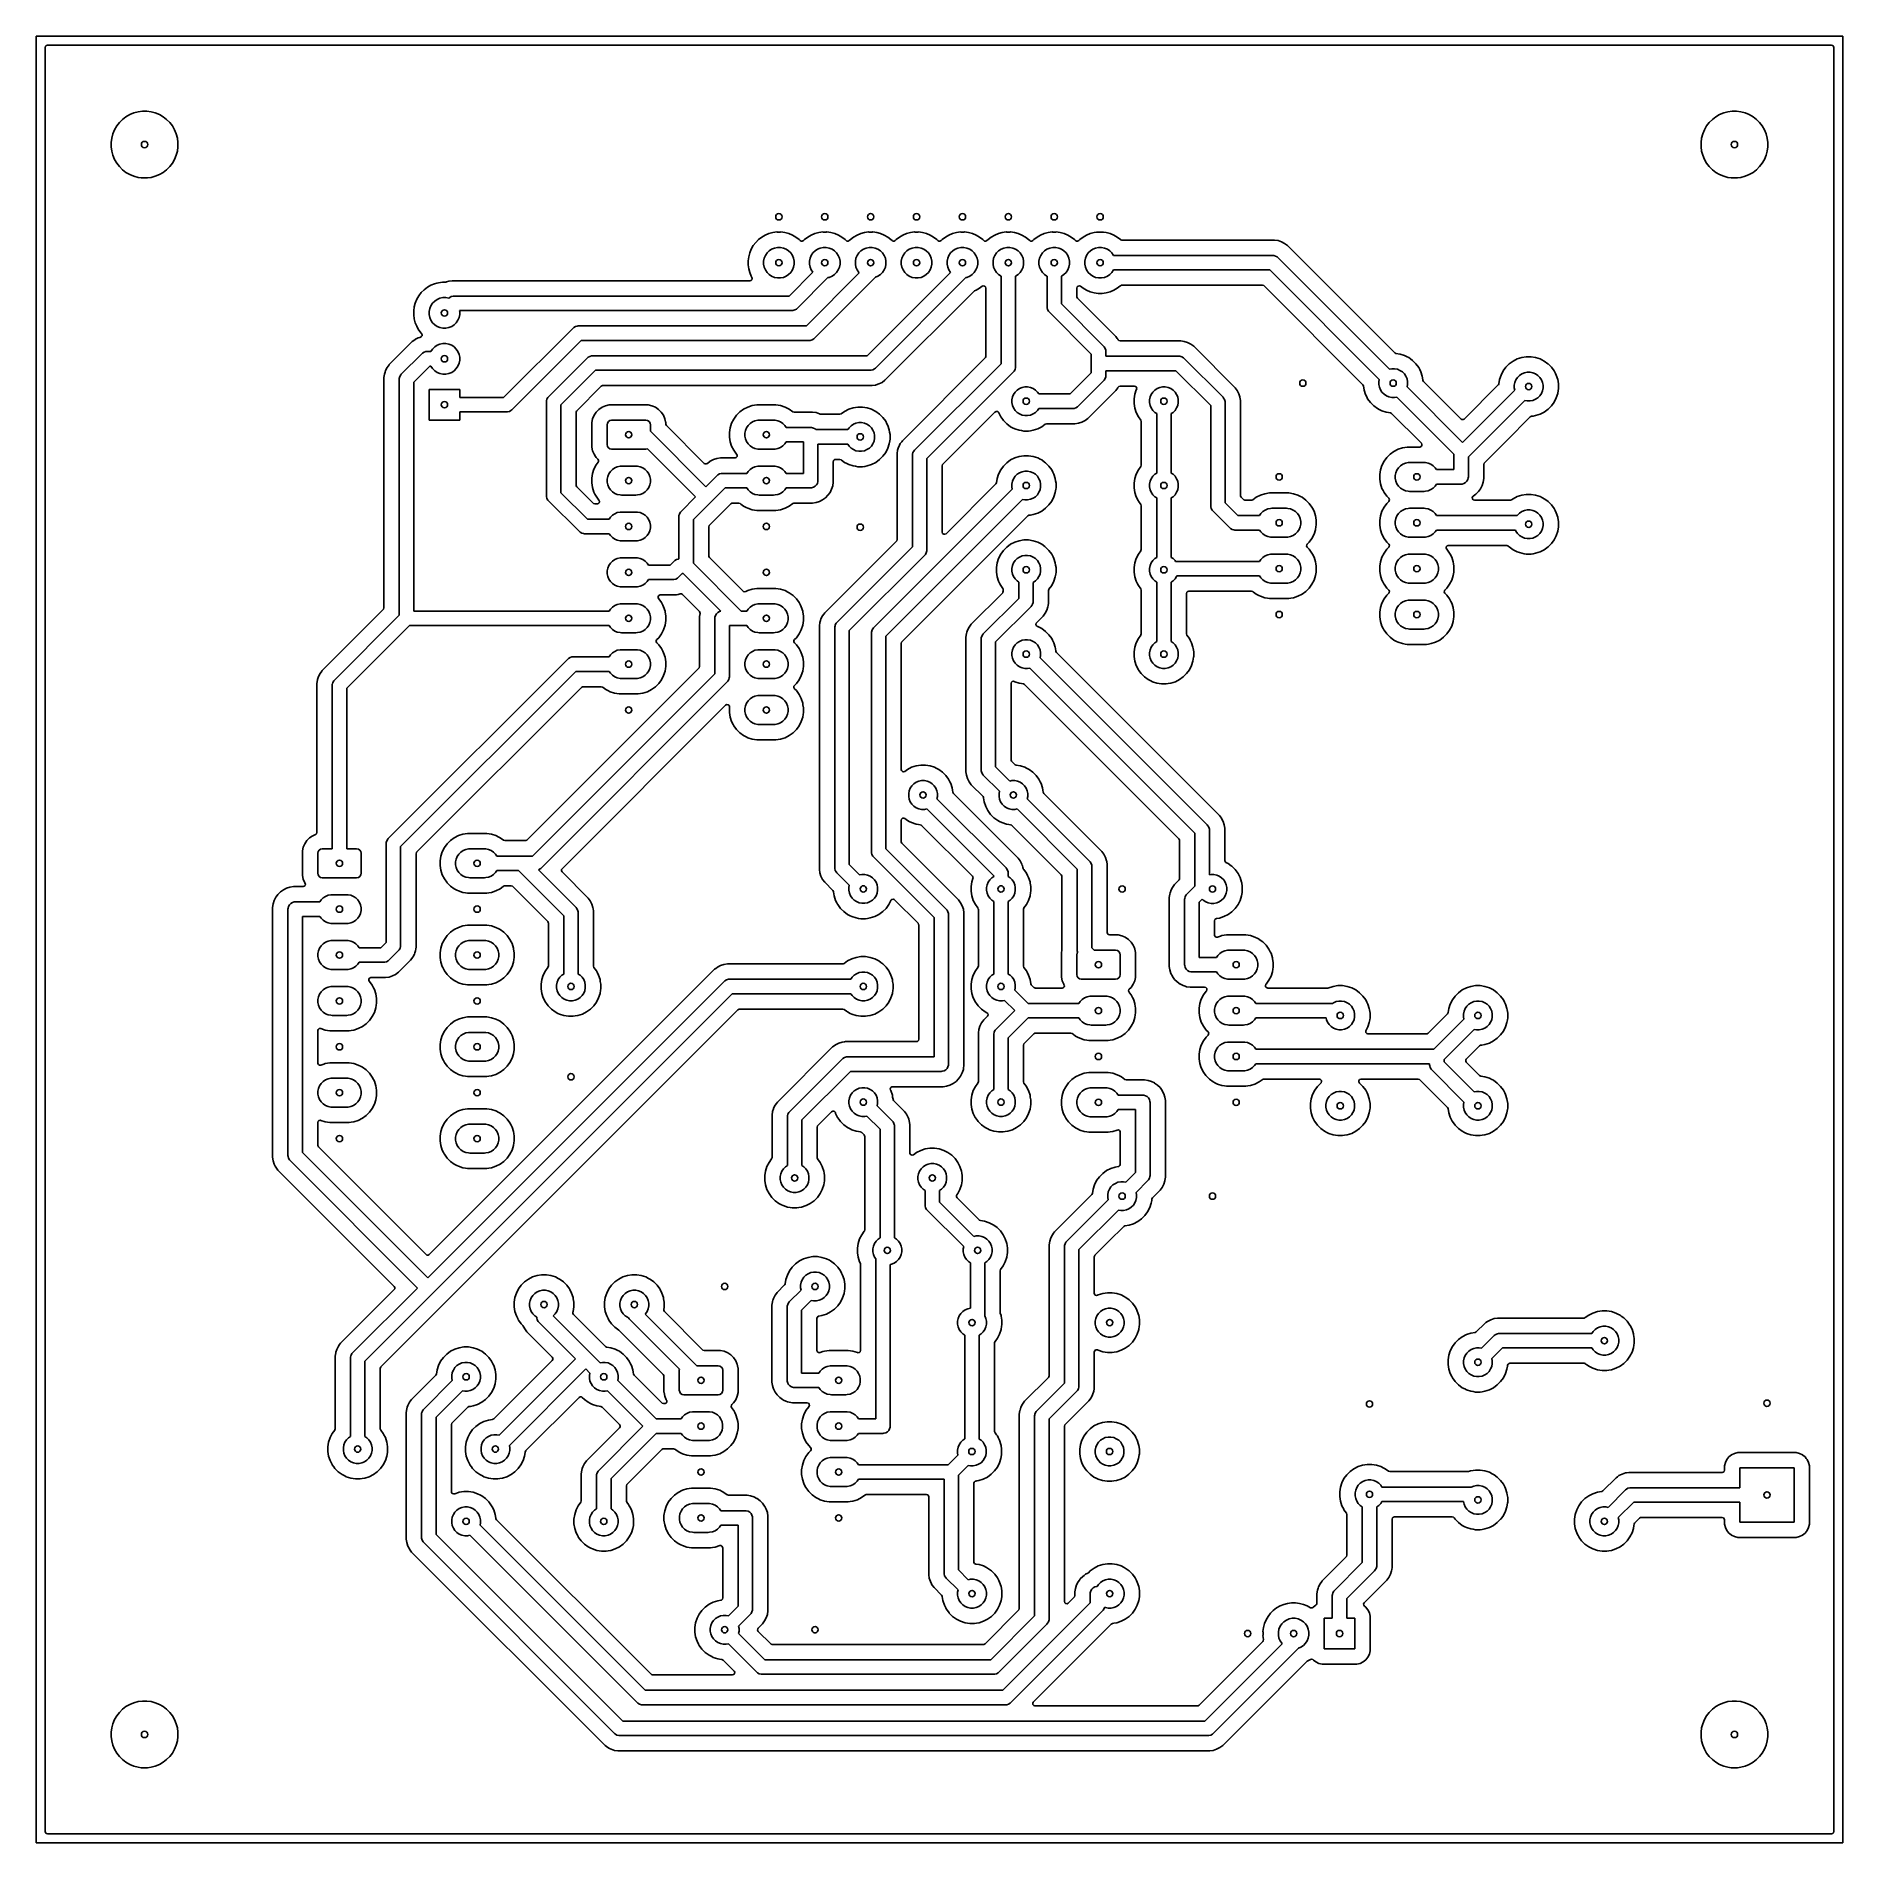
# Model space of a CAD drawing. Header units: millimetres. Extents: x 20 to 120, y -120 to -20.
import ezdxf

# ---------------------------------------------------------------- set-up
doc = ezdxf.new("R2010")
doc.units = ezdxf.units.MM
doc.layers.add('B.Cu', color=153, linetype='CONTINUOUS', true_color=0x4d7fc4)
doc.layers.add('Edge.Cuts', color=254, linetype='CONTINUOUS', true_color=0xd0d2cd)

msp = doc.modelspace()

# ---------------------------------------------------------------- linework, layer by layer
at = {"layer": 'B.Cu', "linetype": 'CONTINUOUS'}
for p, q in [((20.5005, -20.6245), (20.520185, -20.557461)), ((20.5005, -25.878711), (20.5005, -20.6245)), ((20.520185, -20.557461), (20.572989, -20.511706)), ((20.572989, -20.511706), (20.6245, -20.5005)), ((20.6245, -20.5005), (119.3755, -20.5005)), ((119.3755, -20.5005), (119.442539, -20.520185)), ((119.442539, -20.520185), (119.488294, -20.572989)), ((119.488294, -20.572989), (119.4995, -20.6245)), ((119.4995, -20.6245), (119.4995, -119.3755)), ((24.458067, -24.969706), (24.336777, -25.179785)), ((24.605733, -24.777263), (24.458067, -24.969706)), ((24.605739, -24.777256), (24.605733, -24.777263)), ((24.777256, -24.605739), (24.605739, -24.777256)), ((24.777263, -24.605733), (24.777256, -24.605739)), ((24.969706, -24.458067), (24.777263, -24.605733)), ((25.179785, -24.336777), (24.969706, -24.458067)), ((25.179794, -24.336773), (25.179785, -24.336777)), ((25.403895, -24.243947), (25.179794, -24.336773)), ((25.638214, -24.181161), (25.403895, -24.243947)), ((25.878711, -24.1495), (25.638214, -24.181161)), ((25.878712, -24.1495), (25.878711, -24.1495)), ((26.121288, -24.1495), (25.878712, -24.1495)), ((26.121289, -24.1495), (26.121288, -24.1495)), ((26.361785, -24.181161), (26.121289, -24.1495)), ((26.596104, -24.243947), (26.361785, -24.181161)), ((26.820205, -24.336773), (26.596104, -24.243947)), ((26.820212, -24.336776), (26.820205, -24.336773)), ((27.030289, -24.458064), (26.820212, -24.336776)), ((27.030292, -24.458066), (27.030289, -24.458064)), ((27.030293, -24.458067), (27.030292, -24.458066)), ((27.222736, -24.605733), (27.030293, -24.458067)), ((27.222743, -24.605739), (27.222736, -24.605733)), ((27.39426, -24.777256), (27.222743, -24.605739)), ((27.394265, -24.777262), (27.39426, -24.777256)), ((27.541936, -24.969711), (27.394265, -24.777262)), ((27.663224, -25.179788), (27.541936, -24.969711)), ((112.458067, -24.969706), (112.336777, -25.179785)), ((112.605733, -24.777263), (112.458067, -24.969706)), ((112.605739, -24.777256), (112.605733, -24.777263)), ((112.777256, -24.605739), (112.605739, -24.777256)), ((112.777263, -24.605733), (112.777256, -24.605739)), ((112.969706, -24.458067), (112.777263, -24.605733)), ((113.179785, -24.336777), (112.969706, -24.458067)), ((113.179794, -24.336773), (113.179785, -24.336777)), ((113.403895, -24.243947), (113.179794, -24.336773)), ((113.638214, -24.181161), (113.403895, -24.243947)), ((113.878711, -24.1495), (113.638214, -24.181161)), ((113.878712, -24.1495), (113.878711, -24.1495)), ((114.121288, -24.1495), (113.878712, -24.1495)), ((114.121289, -24.1495), (114.121288, -24.1495)), ((114.361785, -24.181161), (114.121289, -24.1495)), ((114.596104, -24.243947), (114.361785, -24.181161)), ((114.820205, -24.336773), (114.596104, -24.243947)), ((114.820212, -24.336776), (114.820205, -24.336773)), ((115.030289, -24.458064), (114.820212, -24.336776)), ((115.030292, -24.458066), (115.030289, -24.458064)), ((115.030293, -24.458067), (115.030292, -24.458066)), ((115.222736, -24.605733), (115.030293, -24.458067)), ((115.222743, -24.605739), (115.222736, -24.605733)), ((115.39426, -24.777256), (115.222743, -24.605739)), ((115.394265, -24.777262), (115.39426, -24.777256)), ((115.541936, -24.969711), (115.394265, -24.777262)), ((115.663224, -25.179788), (115.541936, -24.969711)), ((20.5005, -68.221577), (20.5005, -25.878711)), ((24.181161, -25.638214), (24.1495, -25.878711)), ((24.1495, -25.878711), (24.1495, -26.121288)), ((24.243947, -25.403895), (24.181161, -25.638214)), ((24.336773, -25.179794), (24.243947, -25.403895)), ((24.336777, -25.179785), (24.336773, -25.179794)), ((27.756054, -25.4039), (27.663224, -25.179788)), ((27.818838, -25.638211), (27.756054, -25.4039)), ((27.8505, -25.878711), (27.818838, -25.638211)), ((27.8505, -25.878712), (27.8505, -25.878711)), ((27.8505, -26.121288), (27.8505, -25.878712)), ((112.181161, -25.638214), (112.1495, -25.878711)), ((112.1495, -25.878711), (112.1495, -26.121288)), ((112.243947, -25.403895), (112.181161, -25.638214)), ((112.336773, -25.179794), (112.243947, -25.403895)), ((112.336777, -25.179785), (112.336773, -25.179794)), ((115.756054, -25.4039), (115.663224, -25.179788)), ((115.818838, -25.638211), (115.756054, -25.4039)), ((115.8505, -25.878712), (115.818838, -25.638211)), ((115.8505, -26.121288), (115.8505, -25.878712)), ((24.1495, -26.121288), (24.181161, -26.361785)), ((24.181161, -26.361785), (24.243947, -26.596104)), ((24.243947, -26.596104), (24.336773, -26.820205)), ((24.336773, -26.820205), (24.336776, -26.820212)), ((24.336776, -26.820212), (24.458064, -27.030289)), ((27.541936, -27.030289), (27.663224, -26.820212)), ((27.663224, -26.820212), (27.756054, -26.5961)), ((27.756054, -26.5961), (27.818838, -26.361789)), ((27.818838, -26.361789), (27.8505, -26.121288)), ((112.1495, -26.121288), (112.181161, -26.361785)), ((112.181161, -26.361785), (112.243947, -26.596104)), ((112.243947, -26.596104), (112.336773, -26.820205)), ((112.336773, -26.820205), (112.336776, -26.820212)), ((112.336776, -26.820212), (112.458064, -27.030289)), ((115.541936, -27.030289), (115.663224, -26.820212)), ((115.663224, -26.820212), (115.756054, -26.5961)), ((115.756054, -26.5961), (115.818838, -26.361789)), ((115.818838, -26.361789), (115.8505, -26.121288)), ((24.458064, -27.030289), (24.458066, -27.030292)), ((24.458066, -27.030292), (24.458067, -27.030293)), ((24.458067, -27.030293), (24.605733, -27.222736)), ((24.605733, -27.222736), (24.605739, -27.222743)), ((24.605739, -27.222743), (24.777256, -27.39426)), ((24.777256, -27.39426), (24.777262, -27.394265)), ((24.777262, -27.394265), (24.969711, -27.541936)), ((24.969711, -27.541936), (25.179788, -27.663224)), ((25.179788, -27.663224), (25.4039, -27.756054)), ((25.4039, -27.756054), (25.638211, -27.818838)), ((25.638211, -27.818838), (25.818586, -27.842584)), ((25.818586, -27.842584), (25.878711, -27.8505)), ((25.878711, -27.8505), (25.878712, -27.8505)), ((25.878712, -27.8505), (26.121289, -27.8505)), ((26.121289, -27.8505), (26.169388, -27.844167)), ((26.169388, -27.844167), (26.361789, -27.818838)), ((26.361789, -27.818838), (26.5961, -27.756054)), ((26.5961, -27.756054), (26.820212, -27.663224)), ((26.820212, -27.663224), (27.030289, -27.541936)), ((27.030289, -27.541936), (27.222738, -27.394265)), ((27.222738, -27.394265), (27.394265, -27.222738)), ((27.394265, -27.222738), (27.541936, -27.030289)), ((112.458064, -27.030289), (112.458066, -27.030292)), ((112.458066, -27.030292), (112.458067, -27.030293)), ((112.458067, -27.030293), (112.605733, -27.222736)), ((112.605733, -27.222736), (112.605739, -27.222743)), ((112.605739, -27.222743), (112.777256, -27.39426)), ((112.777256, -27.39426), (112.777262, -27.394265)), ((112.777262, -27.394265), (112.969711, -27.541936)), ((112.969711, -27.541936), (113.179788, -27.663224)), ((113.179788, -27.663224), (113.4039, -27.756054)), ((113.4039, -27.756054), (113.638211, -27.818838)), ((113.638211, -27.818838), (113.818586, -27.842584)), ((113.818586, -27.842584), (113.878711, -27.8505)), ((113.878711, -27.8505), (113.878712, -27.8505)), ((113.878712, -27.8505), (114.121289, -27.8505)), ((114.121289, -27.8505), (114.169388, -27.844167)), ((114.169388, -27.844167), (114.361789, -27.818838)), ((114.361789, -27.818838), (114.5961, -27.756054)), ((114.5961, -27.756054), (114.820212, -27.663224)), ((114.820212, -27.663224), (115.030289, -27.541936)), ((115.030289, -27.541936), (115.222738, -27.394265)), ((115.222738, -27.394265), (115.394265, -27.222738)), ((115.394265, -27.222738), (115.541936, -27.030289)), ((60.562209, -30.926293), (60.356277, -31.011593)), ((60.562219, -30.92629), (60.562209, -30.926293)), ((60.777537, -30.868596), (60.562219, -30.92629)), ((60.77754, -30.868595), (60.777537, -30.868596)), ((60.777547, -30.868594), (60.77754, -30.868595)), ((60.996094, -30.839822), (60.777547, -30.868594)), ((61.026685, -30.845907), (60.996094, -30.839822)), ((61.193315, -30.845907), (61.026685, -30.845907)), ((61.223905, -30.839822), (61.193315, -30.845907)), ((61.442452, -30.868594), (61.223905, -30.839822)), ((61.442457, -30.868595), (61.442452, -30.868594)), ((61.442463, -30.868596), (61.442457, -30.868595)), ((61.657781, -30.92629), (61.442463, -30.868596)), ((61.657783, -30.926291), (61.657781, -30.92629)), ((61.65779, -30.926293), (61.657783, -30.926291)), ((61.863722, -31.011593), (61.65779, -30.926293)), ((63.102209, -30.926293), (62.896277, -31.011593)), ((63.102219, -30.92629), (63.102209, -30.926293)), ((63.317537, -30.868596), (63.102219, -30.92629)), ((63.31754, -30.868595), (63.317537, -30.868596)), ((63.317547, -30.868594), (63.31754, -30.868595)), ((63.536094, -30.839822), (63.317547, -30.868594)), ((63.566685, -30.845907), (63.536094, -30.839822)), ((63.733315, -30.845907), (63.566685, -30.845907)), ((63.763905, -30.839822), (63.733315, -30.845907)), ((63.982452, -30.868594), (63.763905, -30.839822)), ((63.982457, -30.868595), (63.982452, -30.868594)), ((63.982463, -30.868596), (63.982457, -30.868595)), ((64.197781, -30.92629), (63.982463, -30.868596)), ((64.197783, -30.926291), (64.197781, -30.92629)), ((64.19779, -30.926293), (64.197783, -30.926291)), ((64.403722, -31.011593), (64.19779, -30.926293)), ((65.642209, -30.926293), (65.436277, -31.011593)), ((65.642219, -30.92629), (65.642209, -30.926293)), ((65.857537, -30.868596), (65.642219, -30.92629)), ((65.85754, -30.868595), (65.857537, -30.868596)), ((65.857547, -30.868594), (65.85754, -30.868595)), ((66.076094, -30.839822), (65.857547, -30.868594)), ((66.106685, -30.845907), (66.076094, -30.839822)), ((66.273315, -30.845907), (66.106685, -30.845907)), ((66.303905, -30.839822), (66.273315, -30.845907)), ((66.522452, -30.868594), (66.303905, -30.839822)), ((66.522457, -30.868595), (66.522452, -30.868594)), ((66.522463, -30.868596), (66.522457, -30.868595)), ((66.737781, -30.92629), (66.522463, -30.868596)), ((66.737783, -30.926291), (66.737781, -30.92629)), ((66.73779, -30.926293), (66.737783, -30.926291)), ((66.943722, -31.011593), (66.73779, -30.926293)), ((68.182209, -30.926293), (67.976277, -31.011593)), ((68.182219, -30.92629), (68.182209, -30.926293)), ((68.397537, -30.868596), (68.182219, -30.92629)), ((68.39754, -30.868595), (68.397537, -30.868596)), ((68.397547, -30.868594), (68.39754, -30.868595)), ((68.616094, -30.839822), (68.397547, -30.868594)), ((68.646685, -30.845907), (68.616094, -30.839822)), ((68.813315, -30.845907), (68.646685, -30.845907)), ((68.843905, -30.839822), (68.813315, -30.845907)), ((69.062452, -30.868594), (68.843905, -30.839822)), ((69.062457, -30.868595), (69.062452, -30.868594)), ((69.062463, -30.868596), (69.062457, -30.868595)), ((69.277781, -30.92629), (69.062463, -30.868596)), ((69.277783, -30.926291), (69.277781, -30.92629)), ((69.27779, -30.926293), (69.277783, -30.926291)), ((69.483722, -31.011593), (69.27779, -30.926293)), ((70.722209, -30.926293), (70.516277, -31.011593)), ((70.722219, -30.92629), (70.722209, -30.926293)), ((70.937537, -30.868596), (70.722219, -30.92629)), ((70.93754, -30.868595), (70.937537, -30.868596)), ((70.937547, -30.868594), (70.93754, -30.868595)), ((71.156094, -30.839822), (70.937547, -30.868594)), ((71.186685, -30.845907), (71.156094, -30.839822)), ((71.353315, -30.845907), (71.186685, -30.845907)), ((71.383905, -30.839822), (71.353315, -30.845907)), ((71.602452, -30.868594), (71.383905, -30.839822)), ((71.602457, -30.868595), (71.602452, -30.868594)), ((71.602463, -30.868596), (71.602457, -30.868595)), ((71.817781, -30.92629), (71.602463, -30.868596)), ((71.817783, -30.926291), (71.817781, -30.92629)), ((71.81779, -30.926293), (71.817783, -30.926291)), ((72.023722, -31.011593), (71.81779, -30.926293)), ((73.262209, -30.926293), (73.056277, -31.011593)), ((73.262219, -30.92629), (73.262209, -30.926293)), ((73.477537, -30.868596), (73.262219, -30.92629)), ((73.47754, -30.868595), (73.477537, -30.868596)), ((73.477547, -30.868594), (73.47754, -30.868595)), ((73.696094, -30.839822), (73.477547, -30.868594)), ((73.726685, -30.845907), (73.696094, -30.839822)), ((73.893315, -30.845907), (73.726685, -30.845907)), ((73.923905, -30.839822), (73.893315, -30.845907)), ((74.142452, -30.868594), (73.923905, -30.839822)), ((74.142457, -30.868595), (74.142452, -30.868594)), ((74.142463, -30.868596), (74.142457, -30.868595)), ((74.357781, -30.92629), (74.142463, -30.868596)), ((74.357783, -30.926291), (74.357781, -30.92629)), ((74.35779, -30.926293), (74.357783, -30.926291)), ((74.563722, -31.011593), (74.35779, -30.926293)), ((75.802209, -30.926293), (75.596277, -31.011593)), ((75.802219, -30.92629), (75.802209, -30.926293)), ((76.017537, -30.868596), (75.802219, -30.92629)), ((76.01754, -30.868595), (76.017537, -30.868596)), ((76.017547, -30.868594), (76.01754, -30.868595)), ((76.236094, -30.839822), (76.017547, -30.868594)), ((76.266685, -30.845907), (76.236094, -30.839822)), ((76.433315, -30.845907), (76.266685, -30.845907)), ((76.463905, -30.839822), (76.433315, -30.845907)), ((76.682452, -30.868594), (76.463905, -30.839822)), ((76.682457, -30.868595), (76.682452, -30.868594)), ((76.682463, -30.868596), (76.682457, -30.868595)), ((76.897781, -30.92629), (76.682463, -30.868596)), ((76.897783, -30.926291), (76.897781, -30.92629)), ((76.89779, -30.926293), (76.897783, -30.926291)), ((77.103722, -31.011593), (76.89779, -30.926293)), ((78.342209, -30.926293), (78.136277, -31.011593)), ((78.342219, -30.92629), (78.342209, -30.926293)), ((78.557537, -30.868596), (78.342219, -30.92629)), ((78.55754, -30.868595), (78.557537, -30.868596)), ((78.557547, -30.868594), (78.55754, -30.868595)), ((78.698784, -30.85), (78.557547, -30.868594)), ((79.081215, -30.85), (78.698784, -30.85)), ((79.222452, -30.868594), (79.081215, -30.85)), ((79.222457, -30.868595), (79.222452, -30.868594)), ((79.222463, -30.868596), (79.222457, -30.868595)), ((79.437781, -30.92629), (79.222463, -30.868596)), ((79.437783, -30.926291), (79.437781, -30.92629)), ((79.43779, -30.926293), (79.437783, -30.926291)), ((79.643722, -31.011593), (79.43779, -30.926293)), ((59.49629, -31.992219), (59.438597, -32.207534)), ((59.496293, -31.992209), (59.49629, -31.992219)), ((59.581593, -31.786277), (59.496293, -31.992209)), ((59.581595, -31.786273), (59.581593, -31.786277)), ((59.693052, -31.593226), (59.581595, -31.786273)), ((59.693058, -31.593217), (59.693052, -31.593226)), ((59.828751, -31.416377), (59.693058, -31.593217)), ((59.828757, -31.41637), (59.828751, -31.416377)), ((59.98637, -31.258757), (59.828757, -31.41637)), ((59.986377, -31.258751), (59.98637, -31.258757)), ((60.163217, -31.123058), (59.986377, -31.258751)), ((60.163226, -31.123052), (60.163217, -31.123058)), ((60.356273, -31.011595), (60.163226, -31.123052)), ((60.356277, -31.011593), (60.356273, -31.011595)), ((60.452941, -32.000766), (60.570766, -31.882941)), ((60.570766, -31.882941), (60.709313, -31.790367)), ((60.709313, -31.790367), (60.863258, -31.726601)), ((60.863258, -31.726601), (61.026685, -31.694093)), ((61.026685, -31.694093), (61.193315, -31.694093)), ((61.193315, -31.694093), (61.356742, -31.726601)), ((61.356742, -31.726601), (61.510687, -31.790367)), ((61.510687, -31.790367), (61.649234, -31.882941)), ((61.649234, -31.882941), (61.767059, -32.000766)), ((61.863726, -31.011595), (61.863722, -31.011593)), ((62.056774, -31.123052), (61.863726, -31.011595)), ((62.05678, -31.123057), (62.056774, -31.123052)), ((62.056782, -31.123058), (62.05678, -31.123057)), ((62.233622, -31.258751), (62.056782, -31.123058)), ((62.233629, -31.258757), (62.233622, -31.258751)), ((62.292319, -31.317447), (62.233629, -31.258757)), ((62.336666, -31.345948), (62.292319, -31.317447)), ((62.406358, -31.350932), (62.336666, -31.345948)), ((62.467681, -31.317447), (62.406358, -31.350932)), ((62.52637, -31.258757), (62.467681, -31.317447)), ((62.526377, -31.258751), (62.52637, -31.258757)), ((62.703217, -31.123058), (62.526377, -31.258751)), ((62.703226, -31.123052), (62.703217, -31.123058)), ((62.896273, -31.011595), (62.703226, -31.123052)), ((62.896277, -31.011593), (62.896273, -31.011595)), ((62.992941, -32.000766), (63.110766, -31.882941)), ((63.110766, -31.882941), (63.249313, -31.790367)), ((63.249313, -31.790367), (63.403258, -31.726601)), ((63.403258, -31.726601), (63.566685, -31.694093)), ((63.566685, -31.694093), (63.733315, -31.694093)), ((63.733315, -31.694093), (63.896742, -31.726601)), ((63.896742, -31.726601), (64.050687, -31.790367)), ((64.050687, -31.790367), (64.189234, -31.882941)), ((64.189234, -31.882941), (64.307059, -32.000766)), ((64.403726, -31.011595), (64.403722, -31.011593)), ((64.596774, -31.123052), (64.403726, -31.011595)), ((64.59678, -31.123057), (64.596774, -31.123052)), ((64.596782, -31.123058), (64.59678, -31.123057)), ((64.773622, -31.258751), (64.596782, -31.123058)), ((64.773629, -31.258757), (64.773622, -31.258751)), ((64.832319, -31.317447), (64.773629, -31.258757)), ((64.876666, -31.345948), (64.832319, -31.317447)), ((64.946358, -31.350932), (64.876666, -31.345948)), ((65.007681, -31.317447), (64.946358, -31.350932)), ((65.06637, -31.258757), (65.007681, -31.317447)), ((65.066377, -31.258751), (65.06637, -31.258757)), ((65.243217, -31.123058), (65.066377, -31.258751)), ((65.243226, -31.123052), (65.243217, -31.123058)), ((65.436273, -31.011595), (65.243226, -31.123052)), ((65.436277, -31.011593), (65.436273, -31.011595)), ((65.532941, -32.000766), (65.650766, -31.882941)), ((65.650766, -31.882941), (65.789313, -31.790367)), ((65.789313, -31.790367), (65.943258, -31.726601)), ((65.943258, -31.726601), (66.106685, -31.694093)), ((66.106685, -31.694093), (66.273315, -31.694093)), ((66.273315, -31.694093), (66.436742, -31.726601)), ((66.436742, -31.726601), (66.590687, -31.790367)), ((66.590687, -31.790367), (66.729234, -31.882941)), ((66.729234, -31.882941), (66.847059, -32.000766)), ((66.943726, -31.011595), (66.943722, -31.011593)), ((67.136774, -31.123052), (66.943726, -31.011595)), ((67.13678, -31.123057), (67.136774, -31.123052)), ((67.136782, -31.123058), (67.13678, -31.123057)), ((67.313622, -31.258751), (67.136782, -31.123058)), ((67.313629, -31.258757), (67.313622, -31.258751)), ((67.372319, -31.317447), (67.313629, -31.258757)), ((67.416666, -31.345948), (67.372319, -31.317447)), ((67.486358, -31.350932), (67.416666, -31.345948)), ((67.547681, -31.317447), (67.486358, -31.350932)), ((67.60637, -31.258757), (67.547681, -31.317447)), ((67.606377, -31.258751), (67.60637, -31.258757)), ((67.783217, -31.123058), (67.606377, -31.258751)), ((67.783226, -31.123052), (67.783217, -31.123058)), ((67.976273, -31.011595), (67.783226, -31.123052)), ((67.976277, -31.011593), (67.976273, -31.011595)), ((68.072941, -32.000766), (68.190766, -31.882941)), ((68.190766, -31.882941), (68.329313, -31.790367)), ((68.329313, -31.790367), (68.483258, -31.726601)), ((68.483258, -31.726601), (68.646685, -31.694093)), ((68.646685, -31.694093), (68.813315, -31.694093)), ((68.813315, -31.694093), (68.976742, -31.726601)), ((68.976742, -31.726601), (69.130687, -31.790367)), ((69.130687, -31.790367), (69.269234, -31.882941)), ((69.269234, -31.882941), (69.387059, -32.000766)), ((69.483726, -31.011595), (69.483722, -31.011593)), ((69.676774, -31.123052), (69.483726, -31.011595)), ((69.67678, -31.123057), (69.676774, -31.123052)), ((69.676782, -31.123058), (69.67678, -31.123057)), ((69.853622, -31.258751), (69.676782, -31.123058)), ((69.853629, -31.258757), (69.853622, -31.258751)), ((69.912319, -31.317447), (69.853629, -31.258757)), ((69.956666, -31.345948), (69.912319, -31.317447)), ((70.026358, -31.350932), (69.956666, -31.345948)), ((70.087681, -31.317447), (70.026358, -31.350932)), ((70.14637, -31.258757), (70.087681, -31.317447)), ((70.146377, -31.258751), (70.14637, -31.258757)), ((70.323217, -31.123058), (70.146377, -31.258751)), ((70.323226, -31.123052), (70.323217, -31.123058)), ((70.516273, -31.011595), (70.323226, -31.123052)), ((70.516277, -31.011593), (70.516273, -31.011595)), ((70.612941, -32.000766), (70.730766, -31.882941)), ((70.730766, -31.882941), (70.869313, -31.790367)), ((70.869313, -31.790367), (71.023258, -31.726601)), ((71.023258, -31.726601), (71.186685, -31.694093)), ((71.186685, -31.694093), (71.353315, -31.694093)), ((71.353315, -31.694093), (71.516742, -31.726601)), ((71.516742, -31.726601), (71.670687, -31.790367)), ((71.670687, -31.790367), (71.809234, -31.882941)), ((71.809234, -31.882941), (71.927059, -32.000766)), ((72.023726, -31.011595), (72.023722, -31.011593)), ((72.216774, -31.123052), (72.023726, -31.011595)), ((72.21678, -31.123057), (72.216774, -31.123052)), ((72.216782, -31.123058), (72.21678, -31.123057)), ((72.393622, -31.258751), (72.216782, -31.123058)), ((72.393629, -31.258757), (72.393622, -31.258751)), ((72.452319, -31.317447), (72.393629, -31.258757)), ((72.496666, -31.345948), (72.452319, -31.317447)), ((72.566358, -31.350932), (72.496666, -31.345948)), ((72.627681, -31.317447), (72.566358, -31.350932)), ((72.68637, -31.258757), (72.627681, -31.317447)), ((72.686377, -31.258751), (72.68637, -31.258757)), ((72.863217, -31.123058), (72.686377, -31.258751)), ((72.863226, -31.123052), (72.863217, -31.123058)), ((73.056273, -31.011595), (72.863226, -31.123052)), ((73.056277, -31.011593), (73.056273, -31.011595)), ((73.152941, -32.000766), (73.270766, -31.882941)), ((73.270766, -31.882941), (73.409313, -31.790367)), ((73.409313, -31.790367), (73.563258, -31.726601)), ((73.563258, -31.726601), (73.726685, -31.694093)), ((73.726685, -31.694093), (73.893315, -31.694093)), ((73.893315, -31.694093), (74.056742, -31.726601)), ((74.056742, -31.726601), (74.210687, -31.790367)), ((74.210687, -31.790367), (74.349234, -31.882941)), ((74.349234, -31.882941), (74.467059, -32.000766)), ((74.563726, -31.011595), (74.563722, -31.011593)), ((74.756774, -31.123052), (74.563726, -31.011595)), ((74.75678, -31.123057), (74.756774, -31.123052)), ((74.756782, -31.123058), (74.75678, -31.123057)), ((74.933622, -31.258751), (74.756782, -31.123058)), ((74.933629, -31.258757), (74.933622, -31.258751)), ((74.992319, -31.317447), (74.933629, -31.258757)), ((75.036666, -31.345948), (74.992319, -31.317447)), ((75.106358, -31.350932), (75.036666, -31.345948)), ((75.167681, -31.317447), (75.106358, -31.350932)), ((75.22637, -31.258757), (75.167681, -31.317447)), ((75.226377, -31.258751), (75.22637, -31.258757)), ((75.403217, -31.123058), (75.226377, -31.258751)), ((75.403226, -31.123052), (75.403217, -31.123058)), ((75.596273, -31.011595), (75.403226, -31.123052)), ((75.596277, -31.011593), (75.596273, -31.011595)), ((75.692941, -32.000766), (75.810766, -31.882941)), ((75.810766, -31.882941), (75.949313, -31.790367)), ((75.949313, -31.790367), (76.103258, -31.726601)), ((76.103258, -31.726601), (76.266685, -31.694093)), ((76.266685, -31.694093), (76.433315, -31.694093)), ((76.433315, -31.694093), (76.596742, -31.726601)), ((76.596742, -31.726601), (76.750687, -31.790367)), ((76.750687, -31.790367), (76.889234, -31.882941)), ((76.889234, -31.882941), (77.007059, -32.000766)), ((77.103726, -31.011595), (77.103722, -31.011593)), ((77.296774, -31.123052), (77.103726, -31.011595)), ((77.29678, -31.123057), (77.296774, -31.123052)), ((77.296782, -31.123058), (77.29678, -31.123057)), ((77.473622, -31.258751), (77.296782, -31.123058)), ((77.473629, -31.258757), (77.473622, -31.258751)), ((77.532319, -31.317447), (77.473629, -31.258757)), ((77.576666, -31.345948), (77.532319, -31.317447)), ((77.646358, -31.350932), (77.576666, -31.345948)), ((77.707681, -31.317447), (77.646358, -31.350932)), ((77.76637, -31.258757), (77.707681, -31.317447)), ((77.766377, -31.258751), (77.76637, -31.258757)), ((77.943217, -31.123058), (77.766377, -31.258751)), ((77.943226, -31.123052), (77.943217, -31.123058)), ((78.136273, -31.011595), (77.943226, -31.123052)), ((78.136277, -31.011593), (78.136273, -31.011595)), ((78.232941, -32.000766), (78.350766, -31.882941)), ((78.350766, -31.882941), (78.489313, -31.790367)), ((78.489313, -31.790367), (78.643258, -31.726601)), ((78.643258, -31.726601), (78.806685, -31.694093)), ((78.806685, -31.694093), (78.973315, -31.694093)), ((78.973315, -31.694093), (79.136742, -31.726601)), ((79.136742, -31.726601), (79.290687, -31.790367)), ((79.290687, -31.790367), (79.429234, -31.882941)), ((79.429234, -31.882941), (79.547059, -32.000766)), ((79.643726, -31.011595), (79.643722, -31.011593)), ((79.836774, -31.123052), (79.643726, -31.011595)), ((79.83678, -31.123057), (79.836774, -31.123052)), ((79.836782, -31.123058), (79.83678, -31.123057)), ((80.016845, -31.261224), (79.836782, -31.123058)), ((80.016868, -31.261193), (80.016845, -31.261224)), ((80.028316, -31.269815), (80.016868, -31.261193)), ((80.095355, -31.2895), (80.028316, -31.269815)), ((88.543417, -31.2895), (80.095355, -31.2895)), ((88.543422, -31.2895), (88.543417, -31.2895)), ((88.737826, -31.32029), (88.543422, -31.2895)), ((88.92503, -31.381117), (88.737826, -31.32029)), ((89.100405, -31.470476), (88.92503, -31.381117)), ((89.259646, -31.586172), (89.100405, -31.470476)), ((89.259648, -31.586174), (89.259646, -31.586172)), ((95.197239, -37.523765), (89.259648, -31.586174)), ((59.409501, -32.428533), (59.4095, -32.428549)), ((59.4095, -32.428549), (59.4095, -32.65145)), ((59.4095, -32.65145), (59.409501, -32.651466)), ((59.438594, -32.207547), (59.409501, -32.428533)), ((59.409501, -32.651466), (59.438594, -32.872452)), ((59.438597, -32.207534), (59.438594, -32.207547)), ((59.438594, -32.872452), (59.438595, -32.872457)), ((59.438595, -32.872457), (59.438596, -32.872463)), ((59.438596, -32.872463), (59.438597, -32.872465)), ((59.438597, -32.872465), (59.49629, -33.08778)), ((60.264093, -32.456685), (60.296601, -32.293258)), ((60.264093, -32.623315), (60.264093, -32.456685)), ((60.296601, -32.786742), (60.264093, -32.623315)), ((60.296601, -32.293258), (60.360367, -32.139313)), ((60.360367, -32.940687), (60.296601, -32.786742)), ((60.360367, -32.139313), (60.452941, -32.000766)), ((60.452941, -33.079234), (60.360367, -32.940687)), ((61.767059, -32.000766), (61.859633, -32.139313)), ((61.859633, -32.940687), (61.767059, -33.079234)), ((61.859633, -32.139313), (61.923399, -32.293258)), ((61.923399, -32.786742), (61.859633, -32.940687)), ((61.923399, -32.293258), (61.955907, -32.456685)), ((61.955907, -32.623315), (61.923399, -32.786742)), ((61.955907, -32.456685), (61.955907, -32.623315)), ((62.804093, -32.456685), (62.836601, -32.293258)), ((62.804093, -32.623315), (62.804093, -32.456685)), ((62.836601, -32.786742), (62.804093, -32.623315)), ((62.836601, -32.293258), (62.900367, -32.139313)), ((62.900367, -32.940687), (62.836601, -32.786742)), ((62.900367, -32.139313), (62.992941, -32.000766)), ((62.987589, -33.071224), (62.900367, -32.940687)), ((64.307059, -32.000766), (64.399633, -32.139313)), ((64.399633, -32.940687), (64.307059, -33.079234)), ((64.399633, -32.139313), (64.463399, -32.293258)), ((64.463399, -32.786742), (64.399633, -32.940687)), ((64.463399, -32.293258), (64.495907, -32.456685)), ((64.495907, -32.623315), (64.463399, -32.786742)), ((64.495907, -32.456685), (64.495907, -32.623315)), ((65.344093, -32.456685), (65.376601, -32.293258)), ((65.344093, -32.623315), (65.344093, -32.456685)), ((65.376601, -32.786742), (65.344093, -32.623315)), ((65.376601, -32.293258), (65.440367, -32.139313)), ((65.440367, -32.940687), (65.376601, -32.786742)), ((65.440367, -32.139313), (65.532941, -32.000766)), ((65.532941, -33.079234), (65.440367, -32.940687)), ((66.847059, -32.000766), (66.939633, -32.139313)), ((66.939633, -32.940687), (66.847059, -33.079234)), ((66.939633, -32.139313), (67.003399, -32.293258)), ((67.003399, -32.786742), (66.939633, -32.940687)), ((67.003399, -32.293258), (67.035907, -32.456685)), ((67.035907, -32.623315), (67.003399, -32.786742)), ((67.035907, -32.456685), (67.035907, -32.623315)), ((67.884093, -32.456685), (67.916601, -32.293258)), ((67.884093, -32.623315), (67.884093, -32.456685)), ((67.916601, -32.786742), (67.884093, -32.623315)), ((67.916601, -32.293258), (67.980367, -32.139313)), ((67.980367, -32.940687), (67.916601, -32.786742)), ((67.980367, -32.139313), (68.072941, -32.000766)), ((68.072941, -33.079234), (67.980367, -32.940687)), ((69.387059, -32.000766), (69.479633, -32.139313)), ((69.479633, -32.940687), (69.387059, -33.079234)), ((69.479633, -32.139313), (69.543399, -32.293258)), ((69.543399, -32.786742), (69.479633, -32.940687)), ((69.543399, -32.293258), (69.575907, -32.456685)), ((69.575907, -32.623315), (69.543399, -32.786742)), ((69.575907, -32.456685), (69.575907, -32.623315)), ((70.424093, -32.456685), (70.456601, -32.293258)), ((70.424093, -32.623315), (70.424093, -32.456685)), ((70.456601, -32.786742), (70.424093, -32.623315)), ((70.456601, -32.293258), (70.520367, -32.139313)), ((70.520367, -32.940687), (70.456601, -32.786742)), ((70.520367, -32.139313), (70.612941, -32.000766)), ((70.612941, -33.079234), (70.520367, -32.940687)), ((71.927059, -32.000766), (72.019633, -32.139313)), ((72.019633, -32.940687), (71.927059, -33.079234)), ((72.019633, -32.139313), (72.083399, -32.293258)), ((72.083399, -32.786742), (72.019633, -32.940687)), ((72.083399, -32.293258), (72.115907, -32.456685)), ((72.115907, -32.623315), (72.083399, -32.786742)), ((72.115907, -32.456685), (72.115907, -32.623315)), ((72.964093, -32.456685), (72.996601, -32.293258)), ((72.964093, -32.623315), (72.964093, -32.456685)), ((72.996601, -32.786742), (72.964093, -32.623315)), ((72.996601, -32.293258), (73.060367, -32.139313)), ((73.060367, -32.940687), (72.996601, -32.786742)), ((73.060367, -32.139313), (73.152941, -32.000766)), ((73.152941, -33.079234), (73.060367, -32.940687)), ((74.467059, -32.000766), (74.559633, -32.139313)), ((74.559633, -32.940687), (74.467059, -33.079234)), ((74.559633, -32.139313), (74.623399, -32.293258)), ((74.623399, -32.786742), (74.559633, -32.940687)), ((74.623399, -32.293258), (74.655907, -32.456685)), ((74.655907, -32.623315), (74.623399, -32.786742)), ((74.655907, -32.456685), (74.655907, -32.623315)), ((75.504093, -32.456685), (75.536601, -32.293258)), ((75.504093, -32.623315), (75.504093, -32.456685)), ((75.536601, -32.786742), (75.504093, -32.623315)), ((75.536601, -32.293258), (75.600367, -32.139313)), ((75.600367, -32.940687), (75.536601, -32.786742)), ((75.600367, -32.139313), (75.692941, -32.000766)), ((75.692941, -33.079234), (75.600367, -32.940687)), ((77.007059, -32.000766), (77.099633, -32.139313)), ((77.099633, -32.940687), (77.007059, -33.079234)), ((77.099633, -32.139313), (77.163399, -32.293258)), ((77.163399, -32.786742), (77.099633, -32.940687)), ((77.163399, -32.293258), (77.195907, -32.456685)), ((77.195907, -32.623315), (77.163399, -32.786742)), ((77.195907, -32.456685), (77.195907, -32.623315)), ((78.044093, -32.456685), (78.076601, -32.293258)), ((78.044093, -32.623315), (78.044093, -32.456685)), ((78.076601, -32.786742), (78.044093, -32.623315)), ((78.076601, -32.293258), (78.140367, -32.139313)), ((78.140367, -32.940687), (78.076601, -32.786742)), ((78.140367, -32.139313), (78.232941, -32.000766)), ((78.232941, -33.079234), (78.140367, -32.940687)), ((79.547059, -32.000766), (79.639633, -32.139313)), ((79.639633, -32.940687), (79.547059, -33.079234)), ((79.639633, -32.139313), (79.639918, -32.14)), ((79.639918, -32.94), (79.639633, -32.940687)), ((79.639918, -32.14), (88.445, -32.14)), ((88.279314, -32.94), (79.639918, -32.94)), ((94.339078, -38.999763), (88.279314, -32.94)), ((88.445, -32.14), (88.49721, -32.143422)), ((88.49721, -32.143422), (88.598074, -32.170448)), ((88.598074, -32.170448), (88.688505, -32.222659)), ((88.688505, -32.222659), (88.727843, -32.257157)), ((88.727843, -32.257157), (94.904763, -38.434078)), ((41.653217, -33.903058), (41.476377, -34.038751)), ((41.653226, -33.903052), (41.653217, -33.903058)), ((41.846273, -33.791595), (41.653226, -33.903052)), ((41.846277, -33.791593), (41.846273, -33.791595)), ((42.052209, -33.706293), (41.846277, -33.791593)), ((42.052219, -33.70629), (42.052209, -33.706293)), ((42.169477, -33.674871), (42.052219, -33.70629)), ((42.267537, -33.648596), (42.169477, -33.674871)), ((42.26754, -33.648595), (42.267537, -33.648596)), ((42.267547, -33.648594), (42.26754, -33.648595)), ((42.488533, -33.619501), (42.267547, -33.648594)), ((42.488537, -33.6195), (42.488533, -33.619501)), ((42.488543, -33.6195), (42.488537, -33.6195)), ((42.661306, -33.6195), (42.488543, -33.6195)), ((42.699623, -33.613431), (42.661306, -33.6195)), ((42.717194, -33.607722), (42.699623, -33.613431)), ((42.839473, -33.56799), (42.717194, -33.607722)), ((43.033878, -33.5372), (42.839473, -33.56799)), ((59.50739, -33.5372), (43.033878, -33.5372)), ((59.49629, -33.08778), (59.496293, -33.08779)), ((59.496293, -33.08779), (59.581593, -33.293722)), ((59.553476, -33.528318), (59.50739, -33.5372)), ((59.608397, -33.485127), (59.553476, -33.528318)), ((59.581593, -33.293722), (59.581598, -33.293733)), ((59.581598, -33.293733), (59.614777, -33.3512)), ((59.63125, -33.4191), (59.608397, -33.485127)), ((59.614777, -33.3512), (59.63125, -33.4191)), ((60.570766, -33.197059), (60.452941, -33.079234)), ((60.709313, -33.289633), (60.570766, -33.197059)), ((60.863258, -33.353399), (60.709313, -33.289633)), ((61.026685, -33.385907), (60.863258, -33.353399)), ((61.193315, -33.385907), (61.026685, -33.385907)), ((61.356742, -33.353399), (61.193315, -33.385907)), ((61.510687, -33.289633), (61.356742, -33.353399)), ((61.649234, -33.197059), (61.510687, -33.289633)), ((61.767059, -33.079234), (61.649234, -33.197059)), ((61.671114, -34.3877), (62.987589, -33.071224)), ((63.821899, -33.368286), (62.119643, -35.070543)), ((62.630114, -36.0409), (65.56236, -33.108653)), ((66.457643, -33.344741), (63.078643, -36.723743)), ((63.896742, -33.353399), (63.821899, -33.368286)), ((64.050687, -33.289633), (63.896742, -33.353399)), ((64.189234, -33.197059), (64.050687, -33.289633)), ((64.307059, -33.079234), (64.189234, -33.197059)), ((65.56236, -33.108653), (65.532941, -33.079234)), ((66.000414, -37.6926), (70.61336, -33.079653)), ((71.459624, -33.36476), (66.448943, -38.375443)), ((66.590687, -33.289633), (66.457643, -33.344741)), ((66.729234, -33.197059), (66.590687, -33.289633)), ((66.847059, -33.079234), (66.729234, -33.197059)), ((68.190766, -33.197059), (68.072941, -33.079234)), ((68.329313, -33.289633), (68.190766, -33.197059)), ((68.483258, -33.353399), (68.329313, -33.289633)), ((68.646685, -33.385907), (68.483258, -33.353399)), ((68.813315, -33.385907), (68.646685, -33.385907)), ((68.976742, -33.353399), (68.813315, -33.385907)), ((69.130687, -33.289633), (68.976742, -33.353399)), ((69.269234, -33.197059), (69.130687, -33.289633)), ((69.387059, -33.079234), (69.269234, -33.197059)), ((70.61336, -33.079653), (70.612941, -33.079234)), ((71.516742, -33.353399), (71.459624, -33.36476)), ((71.670687, -33.289633), (71.516742, -33.353399)), ((71.809234, -33.197059), (71.670687, -33.289633)), ((71.927059, -33.079234), (71.809234, -33.197059)), ((72.023726, -34.068405), (72.216774, -33.956948)), ((72.216774, -33.956948), (72.360014, -33.847037)), ((72.360014, -33.847037), (72.425183, -33.821843)), ((72.425183, -33.821843), (72.493628, -33.835882)), ((72.493628, -33.835882), (72.543618, -33.884696)), ((72.543618, -33.884696), (72.5595, -33.945413)), ((72.5595, -33.945413), (72.5595, -37.726526)), ((73.270766, -33.197059), (73.152941, -33.079234)), ((73.409313, -33.289633), (73.270766, -33.197059)), ((73.41, -33.289917), (73.409313, -33.289633)), ((73.41, -38.130176), (73.41, -33.289917)), ((74.210687, -33.289633), (74.21, -33.289917)), ((74.21, -33.289917), (74.21, -38.295862)), ((74.349234, -33.197059), (74.210687, -33.289633)), ((74.467059, -33.079234), (74.349234, -33.197059)), ((75.810766, -33.197059), (75.692941, -33.079234)), ((75.949313, -33.289633), (75.810766, -33.197059)), ((75.95, -33.289917), (75.949313, -33.289633)), ((75.95, -34.9829), (75.95, -33.289917)), ((76.750687, -33.289633), (76.75, -33.289917)), ((76.75, -33.289917), (76.75, -34.817114)), ((76.889234, -33.197059), (76.750687, -33.289633)), ((77.007059, -33.079234), (76.889234, -33.197059)), ((77.6005, -33.945413), (77.620185, -33.878374)), ((77.6005, -34.413464), (77.6005, -33.945413)), ((77.620185, -33.878374), (77.672989, -33.832619)), ((77.672989, -33.832619), (77.742147, -33.822675)), ((77.742147, -33.822675), (77.799986, -33.847037)), ((77.799986, -33.847037), (77.943226, -33.956948)), ((77.943226, -33.956948), (78.136274, -34.068405)), ((78.350766, -33.197059), (78.232941, -33.079234)), ((78.489313, -33.289633), (78.350766, -33.197059)), ((78.643258, -33.353399), (78.489313, -33.289633)), ((78.806685, -33.385907), (78.643258, -33.353399)), ((78.973315, -33.385907), (78.806685, -33.385907)), ((79.136742, -33.353399), (78.973315, -33.385907)), ((79.290687, -33.289633), (79.136742, -33.353399)), ((79.429234, -33.197059), (79.290687, -33.289633)), ((79.547059, -33.079234), (79.429234, -33.197059)), ((79.643726, -34.068405), (79.836774, -33.956948)), ((79.836774, -33.956948), (79.980014, -33.847037)), ((79.980014, -33.847037), (80.016845, -33.818776)), ((80.016845, -33.818776), (80.017404, -33.819505)), ((80.017404, -33.819505), (80.076977, -33.791869)), ((80.076977, -33.791869), (80.095355, -33.7905)), ((80.095355, -33.7905), (87.875664, -33.7905)), ((87.875664, -33.7905), (87.942703, -33.810185)), ((87.942703, -33.810185), (87.963345, -33.826819)), ((87.963345, -33.826819), (93.428765, -39.292239)), ((40.928594, -34.987547), (40.899501, -35.208533)), ((40.928597, -34.987534), (40.928594, -34.987547)), ((40.98629, -34.772219), (40.928597, -34.987534)), ((40.986293, -34.772209), (40.98629, -34.772219)), ((41.071593, -34.566277), (40.986293, -34.772209)), ((41.071595, -34.566273), (41.071593, -34.566277)), ((41.183052, -34.373226), (41.071595, -34.566273)), ((41.183058, -34.373217), (41.183052, -34.373226)), ((41.318751, -34.196377), (41.183058, -34.373217)), ((41.318757, -34.19637), (41.318751, -34.196377)), ((41.47637, -34.038757), (41.318757, -34.19637)), ((41.476377, -34.038751), (41.47637, -34.038757)), ((41.786601, -35.073258), (41.850367, -34.919313)), ((41.850367, -34.919313), (41.942941, -34.780766)), ((41.942941, -34.780766), (42.060766, -34.662941)), ((42.060766, -34.662941), (42.199313, -34.570367)), ((42.199313, -34.570367), (42.353258, -34.506601)), ((42.353258, -34.506601), (42.516685, -34.474093)), ((42.516685, -34.474093), (42.683315, -34.474093)), ((42.683315, -34.474093), (42.846742, -34.506601)), ((42.846742, -34.506601), (42.847428, -34.506885)), ((42.847428, -34.506885), (42.849457, -34.504857)), ((42.849457, -34.504857), (42.888795, -34.470359)), ((42.888795, -34.470359), (42.979226, -34.418148)), ((42.979226, -34.418148), (43.08009, -34.391122)), ((43.08009, -34.391122), (43.1323, -34.3877)), ((43.1323, -34.3877), (61.671114, -34.3877)), ((66.980746, -39.046428), (71.895398, -34.131774)), ((71.895398, -34.131774), (71.93562, -34.104898)), ((71.93562, -34.104898), (72.023726, -34.068405)), ((75.953422, -35.03511), (75.95, -34.9829)), ((76.75, -34.817114), (79.084543, -37.151657)), ((77.603334, -34.439822), (77.6005, -34.413464)), ((77.636819, -34.501145), (77.603334, -34.439822)), ((79.755528, -36.619854), (77.636819, -34.501145)), ((78.136274, -34.068405), (78.342219, -34.15371)), ((78.342219, -34.15371), (78.557537, -34.211404)), ((78.557537, -34.211404), (78.778543, -34.2405)), ((78.778543, -34.2405), (78.77855, -34.2405)), ((78.77855, -34.2405), (79.00145, -34.2405)), ((79.00145, -34.2405), (79.001457, -34.2405)), ((79.001457, -34.2405), (79.222463, -34.211404)), ((79.222463, -34.211404), (79.437781, -34.15371)), ((79.437781, -34.15371), (79.643726, -34.068405)), ((40.899501, -35.208533), (40.8995, -35.208549)), ((40.8995, -35.208549), (40.8995, -35.43145)), ((40.8995, -35.43145), (40.899501, -35.431466)), ((40.899501, -35.431466), (40.928594, -35.652452)), ((40.928594, -35.652452), (40.928595, -35.652457)), ((40.928595, -35.652457), (40.928596, -35.652463)), ((40.928596, -35.652463), (40.96747, -35.797544)), ((40.96747, -35.797544), (40.98629, -35.86778)), ((40.98629, -35.86778), (40.986293, -35.86779)), ((40.986293, -35.86779), (41.062589, -36.051984)), ((41.754093, -35.236685), (41.786601, -35.073258)), ((41.754093, -35.403315), (41.754093, -35.236685)), ((41.786601, -35.566742), (41.754093, -35.403315)), ((41.850367, -35.720687), (41.786601, -35.566742)), ((41.942941, -35.859234), (41.850367, -35.720687)), ((42.060766, -35.977059), (41.942941, -35.859234)), ((42.199313, -36.069633), (42.060766, -35.977059)), ((43.139234, -35.977059), (43.000687, -36.069633)), ((43.257059, -35.859234), (43.139234, -35.977059)), ((43.349633, -35.720687), (43.257059, -35.859234)), ((43.413399, -35.566742), (43.349633, -35.720687)), ((43.445907, -35.403315), (43.413399, -35.566742)), ((61.8368, -35.1877), (43.436163, -35.1877)), ((43.436163, -35.1877), (43.445907, -35.236685)), ((43.445907, -35.236685), (43.445907, -35.403315)), ((61.88901, -35.184278), (61.8368, -35.1877)), ((61.989874, -35.157252), (61.88901, -35.184278)), ((62.080305, -35.105041), (61.989874, -35.157252)), ((62.119643, -35.070543), (62.080305, -35.105041)), ((75.980448, -35.135973), (75.953422, -35.03511)), ((76.032659, -35.226405), (75.980448, -35.135973)), ((76.033471, -35.227217), (76.032659, -35.226405)), ((76.067257, -35.265743), (76.033471, -35.227217)), ((78.4017, -37.600186), (76.067257, -35.265743)), ((40.815751, -36.906174), (39.542074, -38.179851)), ((40.815752, -36.906174), (40.815751, -36.906174)), ((40.815754, -36.906172), (40.815752, -36.906174)), ((40.855707, -36.877144), (40.815754, -36.906172)), ((40.97499, -36.790478), (40.855707, -36.877144)), ((40.974998, -36.790474), (40.97499, -36.790478)), ((40.997331, -36.779094), (40.974998, -36.790474)), ((40.997332, -36.779095), (40.997331, -36.779094)), ((41.15037, -36.701117), (40.997332, -36.779095)), ((41.062589, -36.051984), (41.071595, -36.073726)), ((41.071595, -36.073726), (41.183052, -36.266774)), ((41.233503, -36.674105), (41.15037, -36.701117)), ((41.183052, -36.266774), (41.183057, -36.26678)), ((41.183057, -36.26678), (41.183058, -36.266782)), ((41.183058, -36.266782), (41.318751, -36.443622)), ((41.276748, -36.660054), (41.233503, -36.674105)), ((41.276767, -36.660047), (41.276748, -36.660054)), ((41.276787, -36.660041), (41.276767, -36.660047)), ((41.279397, -36.659192), (41.276787, -36.660041)), ((41.311065, -36.643609), (41.279397, -36.659192)), ((41.312263, -36.642142), (41.311065, -36.643609)), ((41.31535, -36.640541), (41.312263, -36.642142)), ((41.334771, -36.614598), (41.31535, -36.640541)), ((41.318751, -36.443622), (41.318757, -36.443629)), ((41.318757, -36.443629), (41.328721, -36.453593)), ((41.328721, -36.453593), (41.330029, -36.455988)), ((41.330029, -36.455988), (41.332368, -36.457398)), ((41.332368, -36.457398), (41.346678, -36.486479)), ((41.355275, -36.589506), (41.334771, -36.614598)), ((41.346678, -36.486479), (41.362206, -36.514916)), ((41.355585, -36.586794), (41.355275, -36.589506)), ((41.357222, -36.584608), (41.355585, -36.586794)), ((41.359533, -36.552282), (41.357222, -36.584608)), ((41.363217, -36.520089), (41.359533, -36.552282)), ((41.362206, -36.514916), (41.362011, -36.517638)), ((41.362011, -36.517638), (41.363217, -36.520089)), ((42.353258, -36.133399), (42.199313, -36.069633)), ((42.516685, -36.165907), (42.353258, -36.133399)), ((42.683315, -36.165907), (42.516685, -36.165907)), ((42.846742, -36.133399), (42.683315, -36.165907)), ((43.000687, -36.069633), (42.846742, -36.133399)), ((45.873714, -40), (49.715657, -36.158057)), ((50.164186, -36.8409), (46.322243, -40.682843)), ((49.715657, -36.158057), (49.754995, -36.123559)), ((49.754995, -36.123559), (49.845426, -36.071348)), ((49.845426, -36.071348), (49.94629, -36.044322)), ((49.94629, -36.044322), (49.9985, -36.0409)), ((49.9985, -36.0409), (62.630114, -36.0409)), ((62.7958, -36.8409), (50.164186, -36.8409)), ((62.84801, -36.837478), (62.7958, -36.8409)), ((62.948874, -36.810452), (62.84801, -36.837478)), ((63.039305, -36.758241), (62.948874, -36.810452)), ((63.078643, -36.723743), (63.039305, -36.758241)), ((79.840188, -36.736378), (79.755528, -36.619854)), ((79.871224, -36.779095), (79.840188, -36.736378)), ((79.882129, -36.800496), (79.871224, -36.779095)), ((79.925574, -36.848515), (79.882129, -36.800496)), ((79.992613, -36.8682), (79.925574, -36.848515)), ((83.352817, -36.8682), (79.992613, -36.8682)), ((83.352822, -36.8682), (83.352817, -36.8682)), ((83.547226, -36.89899), (83.352822, -36.8682)), ((83.73443, -36.959817), (83.547226, -36.89899)), ((83.909805, -37.049176), (83.73443, -36.959817)), ((40.213057, -38.711657), (41.347557, -37.577157)), ((41.347557, -37.577157), (41.386895, -37.542659)), ((41.386895, -37.542659), (41.477327, -37.490448)), ((41.477327, -37.490448), (41.57819, -37.463422)), ((41.57819, -37.463422), (41.6304, -37.46)), ((41.6304, -37.46), (41.850082, -37.46)), ((41.850082, -37.46), (41.850367, -37.459313)), ((41.850367, -37.459313), (41.942941, -37.320766)), ((41.942941, -37.320766), (42.060766, -37.202941)), ((42.060766, -37.202941), (42.199313, -37.110367)), ((42.199313, -37.110367), (42.353258, -37.046601)), ((42.353258, -37.046601), (42.516685, -37.014093)), ((42.516685, -37.014093), (42.683315, -37.014093)), ((42.683315, -37.014093), (42.846742, -37.046601)), ((42.846742, -37.046601), (43.000687, -37.110367)), ((43.000687, -37.110367), (43.139234, -37.202941)), ((43.139234, -37.202941), (43.257059, -37.320766)), ((43.257059, -37.320766), (43.349633, -37.459313)), ((43.349633, -37.459313), (43.413399, -37.613258)), ((43.413399, -37.613258), (43.445907, -37.776685)), ((43.445907, -37.943315), (43.413399, -38.106742)), ((43.445907, -37.776685), (43.445907, -37.943315)), ((48.360157, -39.965857), (50.516257, -37.809757)), ((50.516257, -37.809757), (50.555595, -37.775259)), ((50.555595, -37.775259), (50.646026, -37.723048)), ((50.646026, -37.723048), (50.74689, -37.696022)), ((50.74689, -37.696022), (50.7991, -37.6926)), ((50.7991, -37.6926), (66.000414, -37.6926)), ((72.523181, -37.814207), (67.946174, -42.391213)), ((72.539815, -37.793565), (72.523181, -37.814207)), ((72.5595, -37.726526), (72.539815, -37.793565)), ((78.4017, -38.637214), (78.4017, -37.600186)), ((79.084543, -37.151657), (79.119041, -37.190995)), ((79.119041, -37.190995), (79.171252, -37.281426)), ((79.171252, -37.281426), (79.171252, -37.281427)), ((79.171252, -37.281427), (79.198278, -37.38229)), ((79.198278, -37.38229), (79.2017, -37.4345)), ((79.2017, -37.4345), (79.2017, -37.7187)), ((79.2017, -37.7187), (83.2544, -37.7187)), ((83.2544, -37.7187), (83.30661, -37.722122)), ((83.30661, -37.722122), (83.407474, -37.749148)), ((83.407474, -37.749148), (83.497905, -37.801359)), ((83.497905, -37.801359), (83.537243, -37.835857)), ((83.537243, -37.835857), (85.692343, -39.990958)), ((84.069046, -37.164872), (83.909805, -37.049176)), ((86.363329, -39.459155), (84.069046, -37.164872)), ((95.202387, -37.528628), (95.197239, -37.523765)), ((95.265522, -37.558557), (95.202387, -37.528628)), ((95.496493, -37.595139), (95.265522, -37.558557)), ((95.743576, -37.675422), (95.496493, -37.595139)), ((95.887093, -37.748549), (95.743576, -37.675422)), ((95.975051, -37.793366), (95.887093, -37.748549)), ((95.975053, -37.793367), (95.975051, -37.793366)), ((95.975054, -37.793368), (95.975053, -37.793367)), ((96.074228, -37.865422), (95.975054, -37.793368)), ((96.185229, -37.946069), (96.074228, -37.865422)), ((96.368931, -38.129771), (96.185229, -37.946069)), ((101.744945, -37.983368), (101.534774, -38.136066)), ((101.976423, -37.865422), (101.744945, -37.983368)), ((102.223506, -37.78514), (101.976423, -37.865422)), ((102.480098, -37.7445), (102.223506, -37.78514)), ((102.480103, -37.7445), (102.480098, -37.7445)), ((102.739897, -37.7445), (102.480103, -37.7445)), ((102.739902, -37.7445), (102.739897, -37.7445)), ((102.996493, -37.78514), (102.739902, -37.7445)), ((103.243576, -37.865422), (102.996493, -37.78514)), ((103.343143, -37.916155), (103.243576, -37.865422)), ((103.475051, -37.983366), (103.343143, -37.916155)), ((103.475053, -37.983367), (103.475051, -37.983366)), ((103.475054, -37.983368), (103.475053, -37.983367)), ((103.676561, -38.129771), (103.475054, -37.983368)), ((39.27619, -38.701677), (39.2454, -38.896077)), ((39.2454, -38.896077), (39.2454, -51.650664)), ((39.311377, -38.593383), (39.27619, -38.701676)), ((39.27619, -38.701676), (39.27619, -38.701677)), ((39.337014, -38.514476), (39.311377, -38.593383)), ((39.337015, -38.514473), (39.337014, -38.514476)), ((39.426376, -38.339094), (39.337015, -38.514473)), ((39.532919, -38.192452), (39.426376, -38.339094)), ((39.542072, -38.179854), (39.532919, -38.192452)), ((39.542074, -38.179852), (39.542072, -38.179854)), ((39.542074, -38.179851), (39.542074, -38.179852)), ((40.0959, -38.9945), (40.099322, -38.94229)), ((40.0959, -52.054314), (40.0959, -38.9945)), ((40.099322, -38.94229), (40.114007, -38.887485)), ((40.114007, -38.887485), (40.126348, -38.841426)), ((40.126348, -38.841426), (40.178559, -38.750995)), ((40.178559, -38.750995), (40.213057, -38.711657)), ((41.796086, -38.26), (40.8959, -39.160186)), ((41.850082, -38.26), (41.796086, -38.26)), ((41.850367, -38.260687), (41.850082, -38.26)), ((41.942941, -38.399234), (41.850367, -38.260687)), ((42.060766, -38.517059), (41.942941, -38.399234)), ((42.199313, -38.609633), (42.060766, -38.517059)), ((42.353258, -38.673399), (42.199313, -38.609633)), ((42.516685, -38.705907), (42.353258, -38.673399)), ((42.683315, -38.705907), (42.516685, -38.705907)), ((42.846742, -38.673399), (42.683315, -38.705907)), ((43.000687, -38.609633), (42.846742, -38.673399)), ((43.139234, -38.517059), (43.000687, -38.609633)), ((43.257059, -38.399234), (43.139234, -38.517059)), ((43.349633, -38.260687), (43.257059, -38.399234)), ((43.413399, -38.106742), (43.349633, -38.260687)), ((50.964786, -38.4926), (49.043, -40.414386)), ((66.1661, -38.4926), (50.964786, -38.4926)), ((66.21831, -38.489178), (66.1661, -38.4926)), ((66.319174, -38.462152), (66.21831, -38.489178)), ((66.409605, -38.409941), (66.319174, -38.462152)), ((66.448943, -38.375443), (66.409605, -38.409941)), ((68.617157, -42.923019), (73.41, -38.130176)), ((74.092843, -38.578704), (69.3, -43.371547)), ((74.127341, -38.539367), (74.092843, -38.578704)), ((74.179552, -38.448935), (74.127341, -38.539367)), ((74.206578, -38.348072), (74.179552, -38.448935)), ((74.21, -38.295862), (74.206578, -38.348072)), ((77.233914, -39.805), (78.4017, -38.637214)), ((79.171252, -38.955974), (79.119041, -39.046405)), ((79.198278, -38.85511), (79.171252, -38.955974)), ((79.2017, -38.8029), (79.198278, -38.85511)), ((83.088714, -38.5187), (79.2017, -38.5187)), ((79.2017, -38.5187), (79.2017, -38.8029)), ((85.0095, -40.439485), (83.088714, -38.5187)), ((94.313852, -39.126586), (94.339078, -38.999763)), ((94.904763, -38.434078), (95.031586, -38.408852)), ((95.031586, -38.408852), (95.188414, -38.408852)), ((95.188414, -38.408852), (95.342228, -38.439448)), ((95.342228, -38.439448), (95.487117, -38.499463)), ((95.487117, -38.499463), (95.617515, -38.586592)), ((95.617515, -38.586592), (95.728408, -38.697485)), ((95.728408, -38.697485), (95.815537, -38.827883)), ((95.815537, -38.827883), (95.875552, -38.972772)), ((95.875552, -38.972772), (95.906148, -39.126586)), ((96.521634, -38.339949), (96.368931, -38.129771)), ((96.576833, -38.448283), (96.521634, -38.339949)), ((96.639577, -38.571423), (96.576833, -38.448283)), ((96.639577, -38.571425), (96.639577, -38.571423)), ((96.639579, -38.571428), (96.639577, -38.571425)), ((96.71986, -38.818507), (96.639579, -38.571428)), ((96.734021, -38.907918), (96.71986, -38.818507)), ((96.756442, -39.049477), (96.734021, -38.907918)), ((101.080422, -38.761423), (101.000139, -39.008506)), ((101.198368, -38.529945), (101.080422, -38.761423)), ((101.351066, -38.319774), (101.198368, -38.529945)), ((101.351071, -38.319768), (101.351066, -38.319774)), ((101.534768, -38.136071), (101.351071, -38.319768)), ((101.534774, -38.136066), (101.534768, -38.136071)), ((101.904463, -39.017883), (101.991592, -38.887485)), ((101.991592, -38.887485), (102.102485, -38.776592)), ((102.102485, -38.776592), (102.232883, -38.689463)), ((102.232883, -38.689463), (102.377772, -38.629448)), ((102.377772, -38.629448), (102.531586, -38.598852)), ((102.531586, -38.598852), (102.688414, -38.598852)), ((102.688414, -38.598852), (102.842228, -38.629448)), ((102.842228, -38.629448), (102.987117, -38.689463)), ((102.987117, -38.689463), (103.117515, -38.776592)), ((103.117515, -38.776592), (103.228408, -38.887485)), ((103.228408, -38.887485), (103.315537, -39.017883)), ((103.685229, -38.136069), (103.676561, -38.129771)), ((103.868931, -38.319771), (103.685229, -38.136069)), ((104.021634, -38.529949), (103.868931, -38.319771)), ((104.095756, -38.675421), (104.021634, -38.529949)), ((104.139577, -38.761423), (104.095756, -38.675421)), ((104.139577, -38.761425), (104.139577, -38.761423)), ((104.139579, -38.761428), (104.139577, -38.761425)), ((104.21986, -39.008507), (104.139579, -38.761428)), ((40.8959, -39.160186), (40.8959, -51.82)), ((41.75, -41.25), (41.75, -39.55)), ((41.75, -39.55), (43.45, -39.55)), ((43.45, -39.55), (43.45, -40)), ((43.45, -40), (45.873714, -40)), ((48.325659, -40.005195), (48.360157, -39.965857)), ((49.929819, -40.730355), (51.280755, -39.379419)), ((51.280755, -39.379419), (51.342078, -39.345934)), ((51.342078, -39.345934), (51.368436, -39.3431)), ((51.368436, -39.3431), (66.264522, -39.3431)), ((66.264522, -39.3431), (66.458926, -39.312309)), ((66.458926, -39.312309), (66.48877, -39.302612)), ((66.48877, -39.302612), (66.646126, -39.251484)), ((66.646126, -39.251484), (66.821505, -39.162124)), ((66.821505, -39.162124), (66.980746, -39.046428)), ((74.003852, -40.126586), (74.034448, -39.972772)), ((74.034448, -39.972772), (74.094463, -39.827883)), ((74.094463, -39.827883), (74.181592, -39.697485)), ((74.181592, -39.697485), (74.292485, -39.586592)), ((74.292485, -39.586592), (74.422883, -39.499463)), ((74.422883, -39.499463), (74.567772, -39.439448)), ((74.567772, -39.439448), (74.721586, -39.408852)), ((74.721586, -39.408852), (74.878414, -39.408852)), ((74.878414, -39.408852), (75.032228, -39.439448)), ((75.032228, -39.439448), (75.177117, -39.499463)), ((75.177117, -39.499463), (75.307515, -39.586592)), ((75.307515, -39.586592), (75.418408, -39.697485)), ((75.418408, -39.697485), (75.490247, -39.805)), ((75.490247, -39.805), (77.233914, -39.805)), ((79.084543, -39.085743), (77.682443, -40.487843)), ((78.214246, -41.158828), (79.755528, -39.617546)), ((79.119041, -39.046405), (79.084543, -39.085743)), ((79.755528, -39.617546), (79.871224, -39.458305)), ((79.871224, -39.458305), (79.87588, -39.449166)), ((79.87588, -39.449166), (79.882129, -39.436904)), ((79.882129, -39.436904), (79.930104, -39.386109)), ((79.930104, -39.386109), (79.992613, -39.3692)), ((79.992613, -39.3692), (80.791111, -39.3692)), ((80.81014, -39.818506), (80.7695, -40.075097)), ((80.791111, -39.3692), (80.85815, -39.388885)), ((80.890423, -39.57142), (80.81014, -39.818506)), ((80.85815, -39.388885), (80.903905, -39.441689)), ((80.901596, -39.549494), (80.890423, -39.57142)), ((80.913849, -39.510847), (80.901596, -39.549494)), ((80.903905, -39.441689), (80.913849, -39.510847)), ((81.623852, -40.126586), (81.654448, -39.972772)), ((81.654448, -39.972772), (81.714463, -39.827883)), ((81.714463, -39.827883), (81.801592, -39.697485)), ((81.801592, -39.697485), (81.912485, -39.586592)), ((81.912485, -39.586592), (82.042883, -39.499463)), ((82.042883, -39.499463), (82.187772, -39.439448)), ((82.187772, -39.439448), (82.341586, -39.408852)), ((82.341586, -39.408852), (82.498414, -39.408852)), ((82.498414, -39.408852), (82.652228, -39.439448)), ((82.652228, -39.439448), (82.797117, -39.499463)), ((82.797117, -39.499463), (82.927515, -39.586592)), ((82.927515, -39.586592), (83.038408, -39.697485)), ((83.038408, -39.697485), (83.125537, -39.827883)), ((83.125537, -39.827883), (83.185552, -39.972772)), ((83.185552, -39.972772), (83.216148, -40.126586)), ((85.692343, -39.990958), (85.726841, -40.030295)), ((86.479024, -39.618395), (86.363329, -39.459155)), ((86.568384, -39.793774), (86.479024, -39.618395)), ((86.622974, -39.961784), (86.568384, -39.793774)), ((86.622974, -39.961785), (86.622974, -39.961784)), ((86.629209, -39.980974), (86.622974, -39.961785)), ((86.66, -40.175377), (86.629209, -39.980974)), ((93.428765, -39.292239), (93.46225, -39.353562)), ((93.46225, -39.353562), (93.463557, -39.360522)), ((93.463557, -39.360522), (93.500139, -39.591493)), ((93.500139, -39.591493), (93.580422, -39.838576)), ((93.580422, -39.838576), (93.643201, -39.961784)), ((93.643201, -39.961784), (93.698366, -40.070051)), ((94.313852, -39.283414), (94.313852, -39.126586)), ((94.344448, -39.437228), (94.313852, -39.283414)), ((94.404463, -39.582117), (94.344448, -39.437228)), ((94.491592, -39.712515), (94.404463, -39.582117)), ((94.602485, -39.823408), (94.491592, -39.712515)), ((94.732883, -39.910537), (94.602485, -39.823408)), ((94.877772, -39.970552), (94.732883, -39.910537)), ((95.031586, -40.001148), (94.877772, -39.970552)), ((95.315235, -39.975921), (95.188414, -40.001148)), ((98.4717, -43.132386), (95.315235, -39.975921)), ((95.906148, -39.283414), (95.880921, -39.410235)), ((95.880921, -39.410235), (98.955, -42.484314)), ((95.906148, -39.126586), (95.906148, -39.283414)), ((96.757749, -39.056437), (96.756442, -39.049477)), ((96.791234, -39.11776), (96.757749, -39.056437)), ((98.867319, -41.193845), (96.791234, -39.11776)), ((98.955, -42.484314), (101.839078, -39.600235)), ((100.928765, -39.30776), (99.042681, -41.193845)), ((100.933628, -39.302612), (100.928765, -39.30776)), ((100.963557, -39.239477), (100.933628, -39.302612)), ((101.000139, -39.008506), (100.963557, -39.239477)), ((101.813852, -39.316586), (101.844448, -39.162772)), ((101.813852, -39.473414), (101.813852, -39.316586)), ((101.839078, -39.600235), (101.813852, -39.473414)), ((101.844448, -39.162772), (101.904463, -39.017883)), ((103.228408, -39.902515), (103.117515, -40.013408)), ((103.315537, -39.772117), (103.228408, -39.902515)), ((103.315537, -39.017883), (103.375552, -39.162772)), ((103.375552, -39.627228), (103.315537, -39.772117)), ((103.375552, -39.162772), (103.406148, -39.316586)), ((103.406148, -39.473414), (103.375552, -39.627228)), ((103.406148, -39.316586), (103.406148, -39.473414)), ((104.139579, -40.028572), (104.21986, -39.781493)), ((104.234932, -39.103671), (104.21986, -39.008507)), ((104.21986, -39.781493), (104.245826, -39.617546)), ((104.2605, -39.265097), (104.234932, -39.103671)), ((104.245826, -39.617546), (104.2605, -39.524902)), ((104.2605, -39.524902), (104.2605, -39.265097)), ((46.0394, -40.8), (43.45, -40.8)), ((43.45, -40.8), (43.45, -41.25)), ((46.09161, -40.796578), (46.0394, -40.8)), ((46.192474, -40.769552), (46.09161, -40.796578)), ((46.282905, -40.717341), (46.192474, -40.769552)), ((46.322243, -40.682843), (46.282905, -40.717341)), ((48.243, -40.2487), (48.246422, -40.19649)), ((48.243, -45.4347), (48.243, -40.2487)), ((48.246422, -40.19649), (48.252079, -40.175377)), ((48.252079, -40.175377), (48.273448, -40.095626)), ((48.273448, -40.095626), (48.325659, -40.005195)), ((49.043, -40.414386), (49.043, -45.269014)), ((49.8935, -40.818036), (49.913185, -40.750997)), ((49.8935, -44.865364), (49.8935, -40.818036)), ((49.913185, -40.750997), (49.929819, -40.730355)), ((50.879718, -40.980191), (50.796987, -41.173386)), ((50.997521, -40.806137), (50.879718, -40.980191)), ((50.997525, -40.806132), (50.997521, -40.806137)), ((51.146132, -40.657525), (50.997525, -40.806132)), ((51.146137, -40.657521), (51.146132, -40.657525)), ((51.320191, -40.539718), (51.146137, -40.657521)), ((51.513386, -40.456987), (51.320191, -40.539718)), ((51.513397, -40.456984), (51.513386, -40.456987)), ((51.718749, -40.412312), (51.513397, -40.456984)), ((51.735416, -40.411319), (51.718749, -40.412312)), ((51.765962, -40.4095), (51.735416, -40.411319)), ((53.834038, -40.4095), (51.765962, -40.4095)), ((53.866492, -40.411433), (53.834038, -40.4095)), ((53.88125, -40.412312), (53.866492, -40.411433)), ((54.086602, -40.456984), (53.88125, -40.412312)), ((54.086613, -40.456987), (54.086602, -40.456984)), ((54.279808, -40.539718), (54.086613, -40.456987)), ((54.279811, -40.53972), (54.279808, -40.539718)), ((54.279813, -40.539721), (54.279811, -40.53972)), ((54.453865, -40.657523), (54.279813, -40.539721)), ((54.602477, -40.806135), (54.453865, -40.657523)), ((54.720279, -40.980187), (54.602477, -40.806135)), ((54.72028, -40.980189), (54.720279, -40.980187)), ((54.720281, -40.980191), (54.72028, -40.980189)), ((54.803012, -41.173386), (54.720281, -40.980191)), ((58.761066, -40.984774), (58.608368, -41.194945)), ((58.761071, -40.984768), (58.761066, -40.984774)), ((58.944768, -40.801071), (58.761071, -40.984768)), ((58.944774, -40.801066), (58.944768, -40.801071)), ((59.154945, -40.648368), (58.944774, -40.801066)), ((59.386423, -40.530422), (59.154945, -40.648368)), ((59.633506, -40.45014), (59.386423, -40.530422)), ((59.890098, -40.4095), (59.633506, -40.45014)), ((59.890103, -40.4095), (59.890098, -40.4095)), ((60.949897, -40.4095), (59.890103, -40.4095)), ((60.949902, -40.4095), (60.949897, -40.4095)), ((61.206493, -40.45014), (60.949902, -40.4095)), ((61.453576, -40.530422), (61.206493, -40.45014)), ((61.573432, -40.591493), (61.453576, -40.530422)), ((61.685051, -40.648366), (61.573432, -40.591493)), ((61.685053, -40.648367), (61.685051, -40.648366)), ((61.685054, -40.648368), (61.685053, -40.648367)), ((61.874238, -40.785818), (61.685054, -40.648368)), ((61.880084, -40.789815), (61.874238, -40.785818)), ((61.947123, -40.8095), (61.880084, -40.789815)), ((62.970117, -40.8095), (61.947123, -40.8095)), ((62.970122, -40.8095), (62.970117, -40.8095)), ((63.164526, -40.84029), (62.970122, -40.8095)), ((63.351729, -40.901117), (63.164526, -40.84029)), ((63.380907, -40.915985), (63.351729, -40.901117)), ((63.437202, -40.9295), (63.380907, -40.915985)), ((64.482877, -40.9295), (63.437202, -40.9295)), ((64.489956, -40.929298), (64.482877, -40.9295)), ((64.555762, -40.905818), (64.489956, -40.929298)), ((64.744945, -40.768368), (64.555762, -40.905818)), ((64.976423, -40.650422), (64.744945, -40.768368)), ((65.223506, -40.57014), (64.976423, -40.650422)), ((65.480098, -40.5295), (65.223506, -40.57014)), ((65.480103, -40.5295), (65.480098, -40.5295)), ((65.739897, -40.5295), (65.480103, -40.5295)), ((65.739902, -40.5295), (65.739897, -40.5295)), ((65.996493, -40.57014), (65.739902, -40.5295)), ((66.243576, -40.650422), (65.996493, -40.57014)), ((66.400451, -40.730355), (66.243576, -40.650422)), ((66.475051, -40.768366), (66.400451, -40.730355)), ((66.475053, -40.768367), (66.475051, -40.768366)), ((66.475054, -40.768368), (66.475053, -40.768367)), ((66.685225, -40.921066), (66.475054, -40.768368)), ((66.685229, -40.921069), (66.685225, -40.921066)), ((66.868931, -41.104771), (66.685229, -40.921069)), ((70.186814, -43.687521), (73.070533, -40.803801)), ((73.070533, -40.803801), (73.131854, -40.770318)), ((73.131854, -40.770318), (73.201546, -40.775302)), ((73.201546, -40.775302), (73.257479, -40.817174)), ((73.257479, -40.817174), (73.268697, -40.835189)), ((73.268697, -40.835189), (73.279046, -40.8555)), ((73.279046, -40.8555), (73.373271, -41.040426)), ((74.003852, -40.283414), (74.003852, -40.126586)), ((74.034448, -40.437228), (74.003852, -40.283414)), ((74.094463, -40.582117), (74.034448, -40.437228)), ((74.181592, -40.712515), (74.094463, -40.582117)), ((74.292485, -40.823408), (74.181592, -40.712515)), ((74.422883, -40.910537), (74.292485, -40.823408)), ((74.567772, -40.970552), (74.422883, -40.910537)), ((74.721586, -41.001148), (74.567772, -40.970552)), ((75.032228, -40.970552), (74.878414, -41.001148)), ((75.177117, -40.910537), (75.032228, -40.970552)), ((75.307515, -40.823408), (75.177117, -40.910537)), ((75.418408, -40.712515), (75.307515, -40.823408)), ((75.490247, -40.605), (75.418408, -40.712515)), ((77.3996, -40.605), (75.490247, -40.605)), ((77.45181, -40.601578), (77.3996, -40.605)), ((77.552674, -40.574552), (77.45181, -40.601578)), ((77.643105, -40.522341), (77.552674, -40.574552)), ((77.682443, -40.487843), (77.643105, -40.522341)), ((80.7695, -40.075097), (80.7695, -40.334902)), ((80.7695, -40.334902), (80.81014, -40.591493)), ((80.81014, -40.591493), (80.890422, -40.838576)), ((80.890422, -40.838576), (81.008366, -41.070051)), ((81.623852, -40.283414), (81.623852, -40.126586)), ((81.654448, -40.437228), (81.623852, -40.283414)), ((81.714463, -40.582117), (81.654448, -40.437228)), ((81.801592, -40.712515), (81.714463, -40.582117)), ((81.912485, -40.823408), (81.801592, -40.712515)), ((82.02, -40.895247), (81.912485, -40.823408)), ((82.02, -44.181452), (82.02, -40.895247)), ((82.927515, -40.823408), (82.82, -40.895247)), ((82.82, -40.895247), (82.82, -44.181452)), ((83.038408, -40.712515), (82.927515, -40.823408)), ((83.125537, -40.582117), (83.038408, -40.712515)), ((83.185552, -40.437228), (83.125537, -40.582117)), ((83.216148, -40.283414), (83.185552, -40.437228)), ((83.216148, -40.126586), (83.216148, -40.283414)), ((85.0095, -45.9962), (85.0095, -40.439485)), ((85.726841, -40.030295), (85.779052, -40.120726)), ((85.779052, -40.120726), (85.779052, -40.120727)), ((85.779052, -40.120727), (85.806078, -40.22159)), ((85.806078, -40.22159), (85.8095, -40.2738)), ((85.8095, -40.2738), (85.8095, -45.830514)), ((86.66, -45.426864), (86.66, -40.175377)), ((93.698366, -40.070051), (93.851069, -40.280229)), ((93.851069, -40.280229), (94.034771, -40.463931)), ((94.034771, -40.463931), (94.244949, -40.616634)), ((94.244949, -40.616634), (94.332927, -40.661461)), ((94.332927, -40.661461), (94.476423, -40.734577)), ((94.476423, -40.734577), (94.476425, -40.734577)), ((94.476425, -40.734577), (94.476428, -40.734579)), ((94.476428, -40.734579), (94.723507, -40.81486)), ((94.723507, -40.81486), (94.851393, -40.835114)), ((94.851393, -40.835114), (94.954477, -40.851442)), ((94.954477, -40.851442), (95.017612, -40.881371)), ((95.017612, -40.881371), (95.02276, -40.886234)), ((95.02276, -40.886234), (96.669345, -42.532819)), ((95.188414, -40.001148), (95.031586, -40.001148)), ((102.404764, -40.165921), (99.321143, -43.249543)), ((102.531586, -40.191148), (102.404764, -40.165921)), ((102.688414, -40.191148), (102.531586, -40.191148)), ((102.842228, -40.160552), (102.688414, -40.191148)), ((102.987117, -40.100537), (102.842228, -40.160552)), ((103.117515, -40.013408), (102.987117, -40.100537)), ((102.996493, -41.00486), (103.243572, -40.924579)), ((103.243572, -40.924579), (103.475051, -40.806634)), ((103.475051, -40.806634), (103.685229, -40.653931)), ((103.685229, -40.653931), (103.868931, -40.470229)), ((103.868931, -40.470229), (104.021634, -40.260051)), ((104.021634, -40.260051), (104.139579, -40.028572)), ((43.45, -41.25), (41.75, -41.25)), ((50.752312, -41.378755), (50.7495, -41.425962)), ((50.7495, -41.425962), (50.7495, -42.694038)), ((50.796984, -41.173397), (50.752312, -41.378749)), ((50.752312, -41.378749), (50.752312, -41.378755)), ((50.796987, -41.173386), (50.796984, -41.173397)), ((51.6, -41.51), (51.61903, -41.414329)), ((51.6, -42.61), (51.6, -41.51)), ((51.61903, -41.414329), (51.673223, -41.333223)), ((51.673223, -41.333223), (51.754329, -41.27903)), ((51.754329, -41.27903), (51.85, -41.26)), ((51.85, -41.26), (53.75, -41.26)), ((53.75, -41.26), (53.845671, -41.27903)), ((53.845671, -41.27903), (53.926777, -41.333223)), ((53.926777, -41.333223), (53.98097, -41.414329)), ((53.98097, -41.414329), (54, -41.51)), ((54, -41.51), (54, -41.873511)), ((54, -41.873511), (57.064595, -44.938018)), ((54.803015, -41.173397), (54.803012, -41.173386)), ((54.842265, -41.353828), (54.803015, -41.173397)), ((54.847688, -41.378755), (54.842265, -41.353828)), ((54.8505, -41.425962), (54.847688, -41.378755)), ((54.8505, -41.425973), (54.8505, -41.425962)), ((54.8505, -41.46985), (54.8505, -41.425973)), ((54.853334, -41.49621), (54.8505, -41.46985)), ((54.88682, -41.557532), (54.853334, -41.49621)), ((56.976906, -43.647558), (54.88682, -41.557532)), ((58.41014, -41.673506), (58.3695, -41.930097)), ((58.3695, -41.930097), (58.3695, -42.189902)), ((58.490422, -41.426423), (58.41014, -41.673506)), ((58.608368, -41.194945), (58.490422, -41.426423)), ((59.223852, -41.981586), (59.254448, -41.827772)), ((59.223852, -42.138414), (59.223852, -41.981586)), ((59.254448, -41.827772), (59.314463, -41.682883)), ((59.314463, -41.682883), (59.401592, -41.552485)), ((59.401592, -41.552485), (59.512485, -41.441592)), ((59.512485, -41.441592), (59.642883, -41.354463)), ((59.642883, -41.354463), (59.787772, -41.294448)), ((59.787772, -41.294448), (59.941586, -41.263852)), ((59.941586, -41.263852), (60.02, -41.26)), ((60.02, -41.26), (60.82, -41.26)), ((60.82, -41.26), (60.898414, -41.263852)), ((60.898414, -41.263852), (61.052228, -41.294448)), ((61.052228, -41.294448), (61.197117, -41.354463)), ((61.197117, -41.354463), (61.327515, -41.441592)), ((61.327515, -41.441592), (61.438408, -41.552485)), ((61.438408, -41.552485), (61.510247, -41.66)), ((61.510247, -41.66), (61.6459, -41.66)), ((61.6459, -41.66), (62.8717, -41.66)), ((62.8717, -41.66), (62.92391, -41.663422)), ((62.92391, -41.663422), (63.024773, -41.690448)), ((63.024773, -41.690448), (63.115205, -41.742659)), ((63.115205, -41.742659), (63.152546, -41.78)), ((63.152546, -41.78), (64.919753, -41.78)), ((64.919753, -41.78), (64.991592, -41.672485)), ((64.991592, -41.672485), (65.102485, -41.561592)), ((65.102485, -41.561592), (65.232883, -41.474463)), ((65.232883, -41.474463), (65.377772, -41.414448)), ((65.377772, -41.414448), (65.531586, -41.383852)), ((65.531586, -41.383852), (65.688414, -41.383852)), ((65.688414, -41.383852), (65.842228, -41.414448)), ((65.842228, -41.414448), (65.987117, -41.474463)), ((65.987117, -41.474463), (66.117515, -41.561592)), ((66.117515, -41.561592), (66.228408, -41.672485)), ((66.228408, -41.672485), (66.315537, -41.802883)), ((66.315537, -41.802883), (66.375552, -41.947772)), ((66.375552, -41.947772), (66.406148, -42.101586)), ((67.021634, -41.314949), (66.868931, -41.104771)), ((67.093249, -41.4555), (67.021634, -41.314949)), ((67.139577, -41.546423), (67.093249, -41.4555)), ((67.139577, -41.546425), (67.139577, -41.546423)), ((67.139579, -41.546428), (67.139577, -41.546425)), ((67.21986, -41.793507), (67.139579, -41.546428)), ((67.238947, -41.914021), (67.21986, -41.793507)), ((67.2605, -42.050097), (67.238947, -41.914021)), ((73.373271, -41.040426), (73.388368, -41.070054)), ((73.388368, -41.070054), (73.502636, -41.22733)), ((73.502636, -41.22733), (73.541069, -41.280229)), ((73.541069, -41.280229), (73.724771, -41.463931)), ((73.724771, -41.463931), (73.934949, -41.616634)), ((73.934949, -41.616634), (74.046568, -41.673507)), ((74.046568, -41.673507), (74.166423, -41.734577)), ((74.166423, -41.734577), (74.166425, -41.734577)), ((74.166425, -41.734577), (74.166428, -41.734579)), ((74.166428, -41.734579), (74.413507, -41.81486)), ((74.413507, -41.81486), (74.545706, -41.835797)), ((74.545706, -41.835797), (74.670098, -41.8555)), ((74.670098, -41.8555), (74.670103, -41.8555)), ((74.670103, -41.8555), (74.929902, -41.8555)), ((74.878414, -41.001148), (74.721586, -41.001148)), ((74.929902, -41.8555), (75.043298, -41.837539)), ((75.043298, -41.837539), (75.186493, -41.81486)), ((75.186493, -41.81486), (75.433572, -41.734579)), ((75.433572, -41.734579), (75.665051, -41.616634)), ((75.665051, -41.616634), (75.854238, -41.479182)), ((75.854238, -41.479182), (75.920044, -41.455702)), ((75.920044, -41.455702), (75.927123, -41.4555)), ((75.927123, -41.4555), (77.498022, -41.4555)), ((77.498022, -41.4555), (77.692426, -41.424709)), ((77.692426, -41.424709), (77.879626, -41.363884)), ((77.879626, -41.363884), (78.055005, -41.274524)), ((78.055005, -41.274524), (78.214246, -41.158828)), ((81.008366, -41.070051), (81.145819, -41.259239)), ((81.145819, -41.259239), (81.169298, -41.325043)), ((81.169298, -41.325043), (81.1695, -41.332122)), ((81.1695, -41.332122), (81.1695, -43.744577)), ((98.911666, -41.222346), (98.867319, -41.193845)), ((98.981358, -41.22733), (98.911666, -41.222346)), ((99.042681, -41.193845), (98.981358, -41.22733)), ((101.382261, -42.391213), (102.697241, -41.076232)), ((102.697241, -41.076232), (102.758562, -41.042749)), ((102.758562, -41.042749), (102.765522, -41.041442)), ((102.765522, -41.041442), (102.856356, -41.027055)), ((102.856356, -41.027055), (102.996493, -41.00486)), ((50.7495, -42.694038), (50.751484, -42.72736)), ((50.751484, -42.72736), (50.752312, -42.74125)), ((50.752312, -42.74125), (50.796984, -42.946602)), ((50.796984, -42.946602), (50.796987, -42.946613)), ((50.796987, -42.946613), (50.879718, -43.139808)), ((51.61903, -42.705671), (51.6, -42.61)), ((51.673223, -42.786777), (51.61903, -42.705671)), ((51.754329, -42.84097), (51.673223, -42.786777)), ((51.85, -42.86), (51.754329, -42.84097)), ((53.75, -42.86), (51.85, -42.86)), ((53.837686, -42.842558), (53.75, -42.86)), ((56.498909, -45.503704), (53.837686, -42.842558)), ((58.3695, -42.189902), (58.41014, -42.446493)), ((58.41014, -42.446493), (58.490422, -42.693576)), ((58.490422, -42.693576), (58.608368, -42.925054)), ((58.608368, -42.925054), (58.761066, -43.135225)), ((59.254448, -42.292228), (59.223852, -42.138414)), ((59.314463, -42.437117), (59.254448, -42.292228)), ((59.401592, -42.567515), (59.314463, -42.437117)), ((59.512485, -42.678408), (59.401592, -42.567515)), ((59.642883, -42.765537), (59.512485, -42.678408)), ((59.787772, -42.825552), (59.642883, -42.765537)), ((59.941586, -42.856148), (59.787772, -42.825552)), ((60.02, -42.86), (59.941586, -42.856148)), ((60.82, -42.86), (60.02, -42.86)), ((60.898414, -42.856148), (60.82, -42.86)), ((61.052228, -42.825552), (60.898414, -42.856148)), ((61.197117, -42.765537), (61.052228, -42.825552)), ((61.327515, -42.678408), (61.197117, -42.765537)), ((61.438408, -42.567515), (61.327515, -42.678408)), ((61.510247, -42.46), (61.438408, -42.567515)), ((61.6459, -42.46), (61.510247, -42.46)), ((62.4717, -42.46), (61.6459, -42.46)), ((62.4717, -44.2), (62.4717, -42.46)), ((64.919753, -42.58), (63.2717, -42.58)), ((63.2717, -42.58), (63.2717, -44.6)), ((64.991592, -42.687515), (64.919753, -42.58)), ((65.102485, -42.798408), (64.991592, -42.687515)), ((65.232883, -42.885537), (65.102485, -42.798408)), ((65.377772, -42.945552), (65.232883, -42.885537)), ((65.531586, -42.976148), (65.377772, -42.945552)), ((65.688414, -42.976148), (65.531586, -42.976148)), ((65.842228, -42.945552), (65.688414, -42.976148)), ((65.987117, -42.885537), (65.842228, -42.945552)), ((66.117515, -42.798408), (65.987117, -42.885537)), ((66.228408, -42.687515), (66.117515, -42.798408)), ((66.315537, -42.557117), (66.228408, -42.687515)), ((66.375552, -42.412228), (66.315537, -42.557117)), ((66.406148, -42.258414), (66.375552, -42.412228)), ((66.406148, -42.101586), (66.406148, -42.258414)), ((67.021634, -43.045051), (67.139579, -42.813572)), ((67.139579, -42.813572), (67.21986, -42.566493)), ((67.21986, -42.566493), (67.247621, -42.391213)), ((67.247621, -42.391213), (67.2605, -42.309902)), ((67.2605, -42.309902), (67.2605, -42.050097)), ((67.68029, -42.913035), (67.6495, -43.107439)), ((67.735052, -42.744501), (67.68029, -42.913035)), ((67.741113, -42.725842), (67.735052, -42.744499)), ((67.735052, -42.744499), (67.735052, -42.744501)), ((67.741116, -42.725836), (67.741113, -42.725842)), ((67.830476, -42.550456), (67.741116, -42.725836)), ((67.906011, -42.446493), (67.830476, -42.550456)), ((67.946172, -42.391216), (67.906011, -42.446493)), ((67.946174, -42.391214), (67.946172, -42.391216)), ((67.946174, -42.391213), (67.946174, -42.391214)), ((68.530448, -43.052788), (68.582659, -42.962357)), ((68.582659, -42.962357), (68.617157, -42.923019)), ((95.154945, -42.983368), (94.944774, -43.136066)), ((95.386423, -42.865422), (95.154945, -42.983368)), ((95.633506, -42.78514), (95.386423, -42.865422)), ((95.890098, -42.7445), (95.633506, -42.78514)), ((96.581664, -42.7445), (95.890098, -42.7445)), ((96.59051, -42.744184), (96.581664, -42.7445)), ((96.655974, -42.719767), (96.59051, -42.744184)), ((96.697846, -42.663834), (96.655974, -42.719767)), ((96.669345, -42.532819), (96.70283, -42.594142)), ((96.70283, -42.594142), (96.697846, -42.663834)), ((100.158519, -43.614955), (101.382261, -42.391213)), ((50.870422, -43.966423), (50.79014, -44.213506)), ((50.988368, -43.734945), (50.870422, -43.966423)), ((50.879718, -43.139808), (50.87972, -43.139811)), ((50.87972, -43.139811), (50.879721, -43.139813)), ((50.879721, -43.139813), (50.967045, -43.268834)), ((50.967045, -43.268834), (50.997521, -43.313862)), ((51.107164, -43.571435), (50.988368, -43.734945)), ((50.997521, -43.313862), (50.997525, -43.313867)), ((50.997525, -43.313867), (51.094527, -43.410869)), ((51.094527, -43.410869), (51.128012, -43.472192)), ((51.123028, -43.541884), (51.107164, -43.571435)), ((51.128012, -43.472192), (51.123028, -43.541884)), ((51.781592, -44.092485), (51.892485, -43.981592)), ((51.892485, -43.981592), (52.022883, -43.894463)), ((52.022883, -43.894463), (52.167772, -43.834448)), ((52.167772, -43.834448), (52.321586, -43.803852)), ((52.321586, -43.803852), (52.4, -43.8)), ((52.4, -43.8), (53.2, -43.8)), ((53.2, -43.8), (53.278414, -43.803852)), ((53.278414, -43.803852), (53.432228, -43.834448)), ((53.432228, -43.834448), (53.577117, -43.894463)), ((53.577117, -43.894463), (53.707515, -43.981592)), ((53.707515, -43.981592), (53.818408, -44.092485)), ((57.02124, -43.676053), (56.976906, -43.647558)), ((57.090932, -43.681045), (57.02124, -43.676053)), ((57.149662, -43.648982), (57.090932, -43.681045)), ((57.149958, -43.649328), (57.149662, -43.648982)), ((57.1516, -43.647924), (57.149958, -43.649328)), ((57.152258, -43.647566), (57.1516, -43.647924)), ((57.15365, -43.646173), (57.152258, -43.647566)), ((57.15366, -43.646165), (57.15365, -43.646173)), ((57.312891, -43.530478), (57.15366, -43.646165)), ((57.488269, -43.441117), (57.312891, -43.530478)), ((57.675473, -43.38029), (57.488269, -43.441117)), ((57.869878, -43.3495), (57.675473, -43.38029)), ((58.675978, -43.3495), (57.869878, -43.3495)), ((58.684824, -43.349184), (58.675978, -43.3495)), ((58.750288, -43.324767), (58.684824, -43.349184)), ((58.79216, -43.268834), (58.750288, -43.324767)), ((58.761066, -43.135225), (58.761071, -43.135231)), ((58.761071, -43.135231), (58.763659, -43.137819)), ((58.763659, -43.137819), (58.797144, -43.199142)), ((58.797144, -43.199142), (58.79216, -43.268834)), ((59.401592, -44.092485), (59.512485, -43.981592)), ((59.512485, -43.981592), (59.642883, -43.894463)), ((59.642883, -43.894463), (59.787772, -43.834448)), ((59.787772, -43.834448), (59.941586, -43.803852)), ((59.941586, -43.803852), (60.02, -43.8)), ((60.02, -43.8), (60.82, -43.8)), ((60.82, -43.8), (60.898414, -43.803852)), ((60.898414, -43.803852), (61.052228, -43.834448)), ((61.052228, -43.834448), (61.197117, -43.894463)), ((61.197117, -43.894463), (61.327515, -43.981592)), ((61.327515, -43.981592), (61.438408, -44.092485)), ((64.1222, -43.5545), (64.12475, -43.545814)), ((64.1222, -44.698422), (64.1222, -43.5545)), ((64.123462, -43.536853), (64.13444, -43.512812)), ((64.12475, -43.545814), (64.123462, -43.536853)), ((64.13444, -43.512812), (64.141885, -43.487461)), ((64.141885, -43.487461), (64.148725, -43.481533)), ((64.148725, -43.481533), (64.152487, -43.473297)), ((64.152487, -43.473297), (64.174721, -43.459007)), ((64.174721, -43.459007), (64.194689, -43.441706)), ((64.194689, -43.441706), (64.205203, -43.439418)), ((64.205203, -43.439418), (64.211265, -43.435523)), ((64.211265, -43.435523), (64.2462, -43.4305)), ((64.2462, -43.4305), (64.482877, -43.4305)), ((64.482877, -43.4305), (64.549916, -43.450185)), ((64.549916, -43.450185), (64.555762, -43.454182)), ((64.555762, -43.454182), (64.567179, -43.462477)), ((64.567179, -43.462477), (64.744949, -43.591634)), ((64.744949, -43.591634), (64.861999, -43.651274)), ((64.861999, -43.651274), (64.976423, -43.709577)), ((64.976423, -43.709577), (64.976425, -43.709577)), ((64.976425, -43.709577), (64.976428, -43.709579)), ((64.976428, -43.709579), (65.223507, -43.78986)), ((65.223507, -43.78986), (65.355706, -43.810797)), ((65.355706, -43.810797), (65.480098, -43.8305)), ((65.480098, -43.8305), (65.480103, -43.8305)), ((65.480103, -43.8305), (65.739902, -43.8305)), ((65.739902, -43.8305), (65.859128, -43.811616)), ((65.859128, -43.811616), (65.996493, -43.78986)), ((65.996493, -43.78986), (66.243572, -43.709579)), ((66.243572, -43.709579), (66.475051, -43.591634)), ((66.475051, -43.591634), (66.685229, -43.438931)), ((66.685229, -43.438931), (66.868931, -43.255229)), ((66.868931, -43.255229), (67.021634, -43.045051)), ((67.6495, -43.107439), (67.6495, -47.868912)), ((68.5, -43.205862), (68.503422, -43.153652)), ((68.5, -48.272562), (68.5, -43.205862)), ((68.503422, -43.153652), (68.508359, -43.135225)), ((68.508359, -43.135225), (68.530448, -43.052788)), ((69.3, -43.371547), (69.3, -48.438248)), ((70.1505, -43.775197), (70.170185, -43.708158)), ((70.1505, -47.453364), (70.1505, -43.775197)), ((70.170185, -43.708158), (70.186814, -43.687521)), ((73.541066, -43.796474), (73.388368, -44.006645)), ((73.541071, -43.796468), (73.541066, -43.796474)), ((73.724768, -43.612771), (73.541071, -43.796468)), ((73.724774, -43.612766), (73.724768, -43.612771)), ((73.934945, -43.460068), (73.724774, -43.612766)), ((74.166423, -43.342122), (73.934945, -43.460068)), ((74.413506, -43.26184), (74.166423, -43.342122)), ((74.670098, -43.2212), (74.413506, -43.26184)), ((74.670103, -43.2212), (74.670098, -43.2212)), ((74.929897, -43.2212), (74.670103, -43.2212)), ((74.929902, -43.2212), (74.929897, -43.2212)), ((75.186493, -43.26184), (74.929902, -43.2212)), ((75.433576, -43.342122), (75.186493, -43.26184)), ((75.568497, -43.410869), (75.433576, -43.342122)), ((75.665051, -43.460066), (75.568497, -43.410869)), ((75.665053, -43.460067), (75.665051, -43.460066)), ((75.665054, -43.460068), (75.665053, -43.460067)), ((75.818338, -43.571435), (75.665054, -43.460068)), ((75.875229, -43.612769), (75.818338, -43.571435)), ((76.058931, -43.796471), (75.875229, -43.612769)), ((76.211634, -44.006649), (76.058931, -43.796471)), ((81.145818, -43.817462), (81.008368, -44.006645)), ((81.149815, -43.811616), (81.145818, -43.817462)), ((81.1695, -43.744577), (81.149815, -43.811616)), ((94.490422, -43.761423), (94.41014, -44.008506)), ((94.608368, -43.529945), (94.490422, -43.761423)), ((94.761066, -43.319774), (94.608368, -43.529945)), ((94.761071, -43.319768), (94.761066, -43.319774)), ((94.944768, -43.136071), (94.761071, -43.319768)), ((94.944774, -43.136066), (94.944768, -43.136071)), ((95.314463, -44.017883), (95.401592, -43.887485)), ((95.401592, -43.887485), (95.512485, -43.776592)), ((95.512485, -43.776592), (95.642883, -43.689463)), ((95.642883, -43.689463), (95.787772, -43.629448)), ((95.787772, -43.629448), (95.941586, -43.598852)), ((95.941586, -43.598852), (96.02, -43.595)), ((96.02, -43.595), (96.82, -43.595)), ((96.82, -43.595), (96.898414, -43.598852)), ((96.898414, -43.598852), (97.052228, -43.629448)), ((97.052228, -43.629448), (97.197117, -43.689463)), ((97.197117, -43.689463), (97.327515, -43.776592)), ((97.327515, -43.776592), (97.438408, -43.887485)), ((97.438408, -43.887485), (97.510247, -43.995)), ((97.510247, -43.995), (98.4717, -43.995)), ((98.4717, -43.995), (98.4717, -43.132386)), ((99.281805, -43.284041), (99.2717, -43.289875)), ((99.2717, -43.289875), (99.2717, -44.395)), ((99.321143, -43.249543), (99.281805, -43.284041)), ((100.1222, -43.702636), (100.141885, -43.635597)), ((100.1222, -44.493422), (100.1222, -43.702636)), ((100.141885, -43.635597), (100.158519, -43.614955)), ((49.896334, -44.891722), (49.8935, -44.865364)), ((49.929819, -44.953045), (49.896334, -44.891722)), ((50.829955, -45.853181), (49.929819, -44.953045)), ((50.79014, -44.213506), (50.7495, -44.470097)), ((50.7495, -44.470097), (50.7495, -44.729902)), ((50.7495, -44.729902), (50.79014, -44.986493)), ((50.79014, -44.986493), (50.870422, -45.233576)), ((51.603852, -44.521586), (51.634448, -44.367772)), ((51.603852, -44.678414), (51.603852, -44.521586)), ((51.634448, -44.832228), (51.603852, -44.678414)), ((51.634448, -44.367772), (51.694463, -44.222883)), ((51.694463, -44.977117), (51.634448, -44.832228)), ((51.694463, -44.222883), (51.781592, -44.092485)), ((51.781592, -45.107515), (51.694463, -44.977117)), ((53.818408, -44.092485), (53.905537, -44.222883)), ((53.905537, -44.977117), (53.818408, -45.107515)), ((53.905537, -44.222883), (53.965552, -44.367772)), ((53.965552, -44.832228), (53.905537, -44.977117)), ((53.965552, -44.367772), (53.996148, -44.521586)), ((53.996148, -44.678414), (53.965552, -44.832228)), ((53.996148, -44.521586), (53.996148, -44.678414)), ((57.064595, -44.938018), (57.685457, -44.317157)), ((58.133986, -45), (57.347443, -45.786543)), ((57.685457, -44.317157), (57.724795, -44.282659)), ((57.724795, -44.282659), (57.815226, -44.230448)), ((57.815226, -44.230448), (57.91609, -44.203422)), ((57.91609, -44.203422), (57.9683, -44.2)), ((57.9683, -44.2), (59.329753, -44.2)), ((59.329753, -45), (58.133986, -45)), ((59.329753, -44.2), (59.401592, -44.092485)), ((59.401592, -45.107515), (59.329753, -45)), ((61.438408, -44.092485), (61.510247, -44.2)), ((61.510247, -45), (61.438408, -45.107515)), ((61.510247, -44.2), (62.4717, -44.2)), ((62.8717, -45), (61.510247, -45)), ((62.92391, -44.996578), (62.8717, -45)), ((63.024773, -44.969552), (62.92391, -44.996578)), ((63.115205, -44.917341), (63.024773, -44.969552)), ((63.189041, -44.843505), (63.115205, -44.917341)), ((63.241252, -44.753073), (63.189041, -44.843505)), ((63.268278, -44.65221), (63.241252, -44.753073)), ((63.2717, -44.6), (63.268278, -44.65221)), ((64.030584, -45.080025), (64.091409, -44.892826)), ((64.091409, -44.892826), (64.095759, -44.865364)), ((64.095759, -44.865364), (64.1222, -44.698422)), ((73.118765, -44.78446), (70.362181, -47.541045)), ((73.123628, -44.779312), (73.118765, -44.78446)), ((73.153557, -44.716177), (73.123628, -44.779312)), ((73.190139, -44.485206), (73.153557, -44.716177)), ((73.270422, -44.238123), (73.190139, -44.485206)), ((73.388368, -44.006645), (73.270422, -44.238123)), ((74.003852, -44.793286), (74.034448, -44.639472)), ((74.003852, -44.950114), (74.003852, -44.793286)), ((74.029078, -45.076936), (74.003852, -44.950114)), ((74.034448, -44.639472), (74.094463, -44.494583)), ((74.094463, -44.494583), (74.181592, -44.364185)), ((74.181592, -44.364185), (74.292485, -44.253292)), ((74.292485, -44.253292), (74.422883, -44.166163)), ((74.422883, -44.166163), (74.567772, -44.106148)), ((74.567772, -44.106148), (74.721586, -44.075552)), ((74.721586, -44.075552), (74.878414, -44.075552)), ((74.878414, -44.075552), (75.032228, -44.106148)), ((75.032228, -44.106148), (75.177117, -44.166163)), ((75.177117, -44.166163), (75.307515, -44.253292)), ((75.307515, -44.253292), (75.418408, -44.364185)), ((75.418408, -44.364185), (75.505537, -44.494583)), ((75.505537, -44.494583), (75.565552, -44.639472)), ((75.565552, -44.639472), (75.596148, -44.793286)), ((75.596148, -44.950114), (75.565552, -45.103928)), ((75.596148, -44.793286), (75.596148, -44.950114)), ((76.275831, -44.132642), (76.211634, -44.006649)), ((76.329577, -44.238123), (76.275831, -44.132642)), ((76.329577, -44.238125), (76.329577, -44.238123)), ((76.329579, -44.238128), (76.329577, -44.238125)), ((76.40986, -44.485207), (76.329579, -44.238128)), ((76.428947, -44.605721), (76.40986, -44.485207)), ((76.4505, -44.741797), (76.428947, -44.605721)), ((76.4505, -45.001602), (76.4505, -44.741797)), ((80.81014, -44.485206), (80.7695, -44.741797)), ((80.7695, -44.741797), (80.7695, -45.001602)), ((80.890422, -44.238123), (80.81014, -44.485206)), ((81.008368, -44.006645), (80.890422, -44.238123)), ((81.623852, -44.793286), (81.654448, -44.639472)), ((81.623852, -44.950114), (81.623852, -44.793286)), ((81.654448, -45.103928), (81.623852, -44.950114)), ((81.654448, -44.639472), (81.714463, -44.494583)), ((81.714463, -44.494583), (81.801592, -44.364185)), ((81.801592, -44.364185), (81.912485, -44.253292)), ((81.912485, -44.253292), (82.02, -44.181452)), ((82.82, -44.181452), (82.927515, -44.253292)), ((82.927515, -44.253292), (83.038408, -44.364185)), ((83.038408, -44.364185), (83.125537, -44.494583)), ((83.125537, -44.494583), (83.185552, -44.639472)), ((83.185552, -44.639472), (83.216148, -44.793286)), ((83.216148, -44.950114), (83.185552, -45.103928)), ((83.216148, -44.793286), (83.216148, -44.950114)), ((94.41014, -44.008506), (94.3695, -44.265097)), ((94.3695, -44.265097), (94.3695, -44.524902)), ((94.3695, -44.524902), (94.41014, -44.781493)), ((94.41014, -44.781493), (94.490422, -45.028576)), ((95.223852, -44.316586), (95.254448, -44.162772)), ((95.223852, -44.473414), (95.223852, -44.316586)), ((95.254448, -44.627228), (95.223852, -44.473414)), ((95.254448, -44.162772), (95.314463, -44.017883)), ((95.314463, -44.772117), (95.254448, -44.627228)), ((95.401592, -44.902515), (95.314463, -44.772117)), ((95.512485, -45.013408), (95.401592, -44.902515)), ((97.438408, -44.902515), (97.327515, -45.013408)), ((97.510247, -44.795), (97.438408, -44.902515)), ((98.8717, -44.795), (97.510247, -44.795)), ((98.92391, -44.791578), (98.8717, -44.795)), ((99.024773, -44.764552), (98.92391, -44.791578)), ((99.115205, -44.712341), (99.024773, -44.764552)), ((99.189041, -44.638505), (99.115205, -44.712341)), ((99.241252, -44.548073), (99.189041, -44.638505)), ((99.268278, -44.44721), (99.241252, -44.548073)), ((99.2717, -44.395), (99.268278, -44.44721)), ((99.941224, -45.050405), (100.030584, -44.875025)), ((100.030584, -44.875025), (100.091409, -44.687826)), ((100.091409, -44.687826), (100.1222, -44.493422)), ((48.246422, -45.48691), (48.243, -45.4347)), ((48.273448, -45.587774), (48.246422, -45.48691)), ((48.325659, -45.678205), (48.273448, -45.587774)), ((48.360157, -45.717543), (48.325659, -45.678205)), ((50.065457, -47.422842), (48.360157, -45.717543)), ((49.043, -45.269014), (50.513985, -46.74)), ((50.850597, -45.869815), (50.829955, -45.853181)), ((50.917636, -45.8895), (50.850597, -45.869815)), ((50.870422, -45.233576), (50.929147, -45.348828)), ((51.055978, -45.8895), (50.917636, -45.8895)), ((50.929147, -45.348828), (50.988097, -45.464524)), ((50.988097, -45.464524), (50.988368, -45.465054)), ((50.988368, -45.465054), (51.141066, -45.675225)), ((51.064824, -45.889184), (51.055978, -45.8895)), ((51.068994, -45.887628), (51.064824, -45.889184)), ((51.090913, -45.884477), (51.068994, -45.887628)), ((51.109542, -45.872504), (51.090913, -45.884477)), ((51.130288, -45.864767), (51.109542, -45.872504)), ((51.138359, -45.853985), (51.130288, -45.864767)), ((51.149691, -45.846703), (51.138359, -45.853985)), ((51.141066, -45.675225), (51.141071, -45.675231)), ((51.141071, -45.675231), (51.143659, -45.677819)), ((51.143659, -45.677819), (51.154271, -45.697255)), ((51.158889, -45.82656), (51.149691, -45.846703)), ((51.154271, -45.697255), (51.168772, -45.713989)), ((51.17216, -45.808834), (51.158889, -45.82656)), ((51.168772, -45.713989), (51.170688, -45.72732)), ((51.170688, -45.72732), (51.177144, -45.739142)), ((51.17312, -45.795398), (51.17216, -45.808834)), ((51.178716, -45.783147), (51.17312, -45.795398)), ((51.177144, -45.739142), (51.175564, -45.761228)), ((51.175564, -45.761228), (51.178716, -45.783147)), ((51.892485, -45.218408), (51.781592, -45.107515)), ((52.022883, -45.305537), (51.892485, -45.218408)), ((52.167772, -45.365552), (52.022883, -45.305537)), ((52.321586, -45.396148), (52.167772, -45.365552)), ((52.4, -45.4), (52.321586, -45.396148)), ((53.2, -45.4), (52.4, -45.4)), ((53.278414, -45.396148), (53.2, -45.4)), ((53.432228, -45.365552), (53.278414, -45.396148)), ((53.577117, -45.305537), (53.432228, -45.365552)), ((53.707515, -45.218408), (53.577117, -45.305537)), ((53.818408, -45.107515), (53.707515, -45.218408)), ((55.693357, -46.309257), (56.498909, -45.503704)), ((57.347443, -45.786543), (56.3762, -46.757786)), ((58.076986, -46.259786), (58.449957, -45.886816)), ((58.449957, -45.886816), (58.511279, -45.853334)), ((58.511279, -45.853334), (58.537637, -45.8505)), ((58.537637, -45.8505), (58.892877, -45.8505)), ((58.892877, -45.8505), (58.959916, -45.870185)), ((58.959916, -45.870185), (58.965762, -45.874182)), ((58.965762, -45.874182), (58.996285, -45.896358)), ((58.996285, -45.896358), (59.154949, -46.011634)), ((59.512485, -45.218408), (59.401592, -45.107515)), ((59.642883, -45.305537), (59.512485, -45.218408)), ((59.787772, -45.365552), (59.642883, -45.305537)), ((59.941586, -45.396148), (59.787772, -45.365552)), ((60.02, -45.4), (59.941586, -45.396148)), ((60.82, -45.4), (60.02, -45.4)), ((60.898414, -45.396148), (60.82, -45.4)), ((61.052228, -45.365552), (60.898414, -45.396148)), ((61.197117, -45.305537), (61.052228, -45.365552)), ((61.327515, -45.218408), (61.197117, -45.305537)), ((61.438408, -45.107515), (61.327515, -45.218408)), ((61.685051, -46.011634), (61.874238, -45.874182)), ((61.874238, -45.874182), (61.940044, -45.850702)), ((61.940044, -45.850702), (61.947123, -45.8505)), ((61.947123, -45.8505), (62.970122, -45.8505)), ((62.970122, -45.8505), (63.164526, -45.819709)), ((63.164526, -45.819709), (63.351725, -45.758884)), ((63.351725, -45.758884), (63.527105, -45.669524)), ((63.527105, -45.669524), (63.686346, -45.553828)), ((63.686346, -45.553828), (63.825528, -45.414646)), ((63.825528, -45.414646), (63.941224, -45.255405)), ((63.941224, -45.255405), (64.030584, -45.080025)), ((66.347158, -52.758856), (74.029078, -45.076936)), ((74.594763, -45.642621), (67.030001, -53.207384)), ((74.721586, -45.667848), (74.594763, -45.642621)), ((74.878414, -45.667848), (74.721586, -45.667848)), ((75.032228, -45.637252), (74.878414, -45.667848)), ((75.177117, -45.577237), (75.032228, -45.637252)), ((75.307515, -45.490108), (75.177117, -45.577237)), ((75.418408, -45.379215), (75.307515, -45.490108)), ((75.505537, -45.248817), (75.418408, -45.379215)), ((75.565552, -45.103928), (75.505537, -45.248817)), ((75.875229, -46.130631), (76.058931, -45.946929)), ((76.058931, -45.946929), (76.211634, -45.736751)), ((76.211634, -45.736751), (76.329579, -45.505272)), ((76.329579, -45.505272), (76.40986, -45.258193)), ((76.40986, -45.258193), (76.438078, -45.080029)), ((76.438078, -45.080029), (76.4505, -45.001602)), ((80.7695, -45.001602), (80.81014, -45.258193)), ((80.81014, -45.258193), (80.890422, -45.505276)), ((80.890422, -45.505276), (80.988242, -45.697255)), ((80.988242, -45.697255), (81.008366, -45.736751)), ((81.008366, -45.736751), (81.145819, -45.925939)), ((81.145819, -45.925939), (81.169298, -45.991743)), ((81.169298, -45.991743), (81.1695, -45.998822)), ((81.1695, -45.998822), (81.1695, -48.411177)), ((81.714463, -45.248817), (81.654448, -45.103928)), ((81.801592, -45.379215), (81.714463, -45.248817)), ((81.912485, -45.490108), (81.801592, -45.379215)), ((82.02, -45.561947), (81.912485, -45.490108)), ((82.02, -48.848052), (82.02, -45.561947)), ((82.927515, -45.490108), (82.82, -45.561947)), ((82.82, -45.561947), (82.82, -48.848052)), ((83.038408, -45.379215), (82.927515, -45.490108)), ((83.125537, -45.248817), (83.038408, -45.379215)), ((83.185552, -45.103928), (83.125537, -45.248817)), ((85.012922, -46.04841), (85.0095, -45.9962)), ((85.8095, -45.830514), (86.513985, -46.535)), ((86.662834, -45.453222), (86.66, -45.426864)), ((86.696319, -45.514545), (86.662834, -45.453222)), ((86.829955, -45.648181), (86.696319, -45.514545)), ((86.850597, -45.664815), (86.829955, -45.648181)), ((86.853193, -45.665577), (86.850597, -45.664815)), ((86.858209, -45.669332), (86.853193, -45.665577)), ((86.888195, -45.675855), (86.858209, -45.669332)), ((86.917636, -45.6845), (86.888195, -45.675855)), ((87.272877, -45.6845), (86.917636, -45.6845)), ((87.279956, -45.684298), (87.272877, -45.6845)), ((87.345762, -45.660818), (87.279956, -45.684298)), ((87.534945, -45.523368), (87.345762, -45.660818)), ((87.766423, -45.405422), (87.534945, -45.523368)), ((88.013506, -45.32514), (87.766423, -45.405422)), ((88.270098, -45.2845), (88.013506, -45.32514)), ((88.270103, -45.2845), (88.270098, -45.2845)), ((89.329897, -45.2845), (88.270103, -45.2845)), ((89.329902, -45.2845), (89.329897, -45.2845)), ((89.586493, -45.32514), (89.329902, -45.2845)), ((89.833576, -45.405422), (89.586493, -45.32514)), ((89.974746, -45.477353), (89.833576, -45.405422)), ((90.065051, -45.523366), (89.974746, -45.477353)), ((90.065053, -45.523367), (90.065051, -45.523366)), ((90.065054, -45.523368), (90.065053, -45.523367)), ((90.275225, -45.676066), (90.065054, -45.523368)), ((90.275229, -45.676069), (90.275225, -45.676066)), ((90.458931, -45.859771), (90.275229, -45.676069)), ((90.611634, -46.069949), (90.458931, -45.859771)), ((94.490422, -45.028576), (94.549563, -45.144644)), ((94.549563, -45.144644), (94.607419, -45.258193)), ((94.607419, -45.258193), (94.608368, -45.260054)), ((94.608368, -45.260054), (94.761066, -45.470225)), ((94.761066, -45.859774), (94.608368, -46.069945)), ((94.761066, -45.470225), (94.761071, -45.470231)), ((94.761071, -45.859768), (94.761066, -45.859774)), ((94.761071, -45.470231), (94.868159, -45.577319)), ((94.868159, -45.752681), (94.761071, -45.859768)), ((94.868159, -45.577319), (94.901644, -45.638642)), ((94.89666, -45.708334), (94.868159, -45.752681)), ((94.901644, -45.638642), (94.89666, -45.708334)), ((95.642883, -45.100537), (95.512485, -45.013408)), ((95.787772, -45.160552), (95.642883, -45.100537)), ((95.941586, -45.191148), (95.787772, -45.160552)), ((96.02, -45.195), (95.941586, -45.191148)), ((96.82, -45.195), (96.02, -45.195)), ((96.898414, -45.191148), (96.82, -45.195)), ((97.052228, -45.160552), (96.898414, -45.191148)), ((97.197117, -45.100537), (97.052228, -45.160552)), ((97.327515, -45.013408), (97.197117, -45.100537)), ((99.483229, -45.542853), (99.512254, -45.479297)), ((99.493173, -45.612011), (99.483229, -45.542853)), ((99.538928, -45.664815), (99.493173, -45.612011)), ((99.512254, -45.479297), (99.533081, -45.460182)), ((99.533081, -45.460182), (99.686346, -45.348828)), ((99.605967, -45.6845), (99.538928, -45.664815)), ((101.592987, -45.6845), (99.605967, -45.6845)), ((99.686346, -45.348828), (99.825528, -45.209646)), ((99.825528, -45.209646), (99.941224, -45.050405)), ((101.600066, -45.684298), (101.592987, -45.6845)), ((101.665872, -45.660818), (101.600066, -45.684298)), ((101.744945, -45.603368), (101.665872, -45.660818)), ((101.976423, -45.485422), (101.744945, -45.603368)), ((102.223506, -45.40514), (101.976423, -45.485422)), ((102.480098, -45.3645), (102.223506, -45.40514)), ((102.480103, -45.3645), (102.480098, -45.3645)), ((102.739897, -45.3645), (102.480103, -45.3645)), ((102.739902, -45.3645), (102.739897, -45.3645)), ((102.996493, -45.40514), (102.739902, -45.3645)), ((103.243576, -45.485422), (102.996493, -45.40514)), ((103.377822, -45.553825), (103.243576, -45.485422)), ((103.475051, -45.603366), (103.377822, -45.553825)), ((103.475053, -45.603367), (103.475051, -45.603366)), ((103.475054, -45.603368), (103.475053, -45.603367)), ((103.619527, -45.708334), (103.475054, -45.603368)), ((103.685229, -45.756069), (103.619527, -45.708334)), ((103.868931, -45.939771), (103.685229, -45.756069)), ((104.021634, -46.149949), (103.868931, -45.939771)), ((50.513985, -46.74), (51.709753, -46.74)), ((51.709753, -46.74), (51.781592, -46.632485)), ((51.781592, -46.632485), (51.892485, -46.521592)), ((51.892485, -46.521592), (52.022883, -46.434463)), ((52.022883, -46.434463), (52.167772, -46.374448)), ((52.167772, -46.374448), (52.321586, -46.343852)), ((52.321586, -46.343852), (52.4, -46.34)), ((52.4, -46.34), (53.2, -46.34)), ((53.2, -46.34), (53.278414, -46.343852)), ((53.278414, -46.343852), (53.432228, -46.374448)), ((53.432228, -46.374448), (53.577117, -46.434463)), ((53.577117, -46.434463), (53.707515, -46.521592)), ((53.707515, -46.521592), (53.818408, -46.632485)), ((53.818408, -46.632485), (53.905537, -46.762883)), ((53.905537, -46.762883), (53.965552, -46.907772)), ((53.965552, -46.907772), (53.996148, -47.061586)), ((55.5762, -46.5921), (55.579622, -46.53989)), ((55.5762, -48.939333), (55.5762, -46.5921)), ((55.579622, -46.53989), (55.601692, -46.457524)), ((55.601692, -46.457524), (55.606648, -46.439026)), ((55.606648, -46.439026), (55.658859, -46.348595)), ((55.658859, -46.348595), (55.693357, -46.309257)), ((56.3762, -46.757786), (56.3762, -49.172514)), ((57.263015, -47.073758), (57.879249, -46.457524)), ((57.879249, -46.457524), (57.87926, -46.457517)), ((57.87926, -46.457517), (57.962768, -46.374006)), ((57.962768, -46.374006), (58.018428, -46.318346)), ((58.018427, -46.318346), (58.076978, -46.259796)), ((58.018428, -46.318346), (58.018427, -46.318346)), ((58.076978, -46.259796), (58.076986, -46.259786)), ((59.154949, -46.011634), (59.302445, -46.086787)), ((59.302445, -46.086787), (59.386423, -46.129577)), ((59.386423, -46.129577), (59.386425, -46.129577)), ((59.386425, -46.129577), (59.386428, -46.129579)), ((59.386428, -46.129579), (59.633507, -46.20986)), ((59.633507, -46.20986), (59.765706, -46.230797)), ((59.765706, -46.230797), (59.890098, -46.2505)), ((59.890098, -46.2505), (59.890103, -46.2505)), ((59.890103, -46.2505), (60.949902, -46.2505)), ((60.949902, -46.2505), (61.063298, -46.232539)), ((61.063298, -46.232539), (61.206493, -46.20986)), ((61.206493, -46.20986), (61.453572, -46.129579)), ((61.453572, -46.129579), (61.685051, -46.011634)), ((71.373681, -50.066493), (74.887241, -46.552932)), ((74.887241, -46.552932), (74.948562, -46.519449)), ((74.948562, -46.519449), (74.955522, -46.518142)), ((74.955522, -46.518142), (75.034539, -46.505626)), ((75.034539, -46.505626), (75.186493, -46.48156)), ((75.186493, -46.48156), (75.433572, -46.401279)), ((75.433572, -46.401279), (75.665051, -46.283334)), ((75.665051, -46.283334), (75.875229, -46.130631)), ((85.039948, -46.149274), (85.012922, -46.04841)), ((85.092159, -46.239705), (85.039948, -46.149274)), ((85.126657, -46.279043), (85.092159, -46.239705)), ((86.065458, -47.217843), (85.126657, -46.279043)), ((86.513985, -46.535), (87.709753, -46.535)), ((87.709753, -46.535), (87.781592, -46.427485)), ((87.781592, -46.427485), (87.892485, -46.316592)), ((87.892485, -46.316592), (88.022883, -46.229463)), ((88.022883, -46.229463), (88.167772, -46.169448)), ((88.167772, -46.169448), (88.321586, -46.138852)), ((88.321586, -46.138852), (88.4, -46.135)), ((88.4, -46.135), (89.2, -46.135)), ((89.2, -46.135), (89.278414, -46.138852)), ((89.278414, -46.138852), (89.432228, -46.169448)), ((89.432228, -46.169448), (89.577117, -46.229463)), ((89.577117, -46.229463), (89.707515, -46.316592)), ((89.707515, -46.316592), (89.818408, -46.427485)), ((89.818408, -46.427485), (89.905537, -46.557883)), ((89.905537, -46.557883), (89.965552, -46.702772)), ((89.965552, -46.702772), (89.996148, -46.856586)), ((89.996148, -46.856586), (89.996148, -47.013414)), ((90.642553, -46.130631), (90.611634, -46.069949)), ((90.729577, -46.301423), (90.642553, -46.130631)), ((90.729577, -46.301425), (90.729577, -46.301423)), ((90.729579, -46.301428), (90.729577, -46.301425)), ((90.80986, -46.548507), (90.729579, -46.301428)), ((90.826189, -46.651605), (90.80986, -46.548507)), ((90.8505, -46.805097), (90.826189, -46.651605)), ((90.8505, -47.064902), (90.8505, -46.805097)), ((94.41014, -46.548506), (94.3695, -46.805097)), ((94.3695, -46.805097), (94.3695, -47.064902)), ((94.490422, -46.301423), (94.41014, -46.548506)), ((94.608368, -46.069945), (94.490422, -46.301423)), ((95.223852, -46.856586), (95.254448, -46.702772)), ((95.223852, -47.013414), (95.223852, -46.856586)), ((95.254448, -46.702772), (95.314463, -46.557883)), ((95.314463, -46.557883), (95.401592, -46.427485)), ((95.401592, -46.427485), (95.512485, -46.316592)), ((95.512485, -46.316592), (95.642883, -46.229463)), ((95.642883, -46.229463), (95.787772, -46.169448)), ((95.787772, -46.169448), (95.941586, -46.138852)), ((95.941586, -46.138852), (96.02, -46.135)), ((96.02, -46.135), (96.82, -46.135)), ((96.82, -46.135), (96.898414, -46.138852)), ((96.898414, -46.138852), (97.052228, -46.169448)), ((97.052228, -46.169448), (97.197117, -46.229463)), ((97.197117, -46.229463), (97.327515, -46.316592)), ((97.327515, -46.316592), (97.438408, -46.427485)), ((97.438408, -46.427485), (97.510247, -46.535)), ((97.510247, -46.535), (101.973207, -46.535)), ((101.973207, -46.535), (101.991592, -46.507485)), ((101.991592, -46.507485), (102.102485, -46.396592)), ((102.102485, -46.396592), (102.232883, -46.309463)), ((102.232883, -46.309463), (102.377772, -46.249448)), ((102.377772, -46.249448), (102.531586, -46.218852)), ((102.531586, -46.218852), (102.688414, -46.218852)), ((102.688414, -46.218852), (102.842228, -46.249448)), ((102.842228, -46.249448), (102.987117, -46.309463)), ((102.987117, -46.309463), (103.117515, -46.396592)), ((103.117515, -46.396592), (103.228408, -46.507485)), ((103.228408, -46.507485), (103.315537, -46.637883)), ((103.315537, -46.637883), (103.375552, -46.782772)), ((103.375552, -46.782772), (103.406148, -46.936586)), ((103.406148, -46.936586), (103.406148, -47.093414)), ((104.077584, -46.259757), (104.021634, -46.149949)), ((104.139577, -46.381423), (104.077584, -46.259757)), ((104.139577, -46.381425), (104.139577, -46.381423)), ((104.139579, -46.381428), (104.139577, -46.381425)), ((104.21986, -46.628507), (104.139579, -46.381428)), ((104.223518, -46.651605), (104.21986, -46.628507)), ((104.2605, -46.885097), (104.223518, -46.651605)), ((104.2605, -47.144902), (104.2605, -46.885097)), ((50.104795, -47.457341), (50.065457, -47.422842)), ((50.195227, -47.509552), (50.104795, -47.457341)), ((50.29609, -47.536578), (50.195227, -47.509552)), ((50.3483, -47.54), (50.29609, -47.536578)), ((51.709753, -47.54), (50.3483, -47.54)), ((51.781592, -47.647515), (51.709753, -47.54)), ((51.892485, -47.758408), (51.781592, -47.647515)), ((52.022883, -47.845537), (51.892485, -47.758408)), ((52.167772, -47.905552), (52.022883, -47.845537)), ((52.321586, -47.936148), (52.167772, -47.905552)), ((52.4, -47.94), (52.321586, -47.936148)), ((53.2, -47.94), (52.4, -47.94)), ((53.278414, -47.936148), (53.2, -47.94)), ((53.432228, -47.905552), (53.278414, -47.936148)), ((53.577117, -47.845537), (53.432228, -47.905552)), ((53.707515, -47.758408), (53.577117, -47.845537)), ((53.818408, -47.647515), (53.707515, -47.758408)), ((53.905537, -47.517117), (53.818408, -47.647515)), ((53.965552, -47.372228), (53.905537, -47.517117)), ((53.996148, -47.218414), (53.965552, -47.372228)), ((53.996148, -47.061586), (53.996148, -47.218414)), ((57.2267, -47.161435), (57.246385, -47.094396)), ((57.2267, -48.768864), (57.2267, -47.161435)), ((57.246385, -47.094396), (57.263015, -47.073758)), ((67.613181, -47.956593), (63.646174, -51.923599)), ((67.629815, -47.935951), (67.613181, -47.956593)), ((67.6495, -47.868912), (67.629815, -47.935951)), ((70.150816, -47.46221), (70.1505, -47.453364)), ((70.175233, -47.527674), (70.150816, -47.46221)), ((70.231166, -47.569546), (70.175233, -47.527674)), ((70.300858, -47.57453), (70.231166, -47.569546)), ((70.362181, -47.541045), (70.300858, -47.57453)), ((74.413506, -47.92844), (74.166423, -48.008722)), ((74.670098, -47.8878), (74.413506, -47.92844)), ((74.670103, -47.8878), (74.670098, -47.8878)), ((74.929897, -47.8878), (74.670103, -47.8878)), ((74.929902, -47.8878), (74.929897, -47.8878)), ((75.186493, -47.92844), (74.929902, -47.8878)), ((75.433576, -48.008722), (75.186493, -47.92844)), ((86.104795, -47.252341), (86.065458, -47.217843)), ((86.195226, -47.304552), (86.104795, -47.252341)), ((86.29609, -47.331578), (86.195226, -47.304552)), ((86.3483, -47.335), (86.29609, -47.331578)), ((87.709753, -47.335), (86.3483, -47.335)), ((87.781592, -47.442515), (87.709753, -47.335)), ((87.892485, -47.553408), (87.781592, -47.442515)), ((88.022883, -47.640537), (87.892485, -47.553408)), ((88.167772, -47.700552), (88.022883, -47.640537)), ((88.321586, -47.731148), (88.167772, -47.700552)), ((88.4, -47.735), (88.321586, -47.731148)), ((89.2, -47.735), (88.4, -47.735)), ((89.278414, -47.731148), (89.2, -47.735)), ((89.432228, -47.700552), (89.278414, -47.731148)), ((89.577117, -47.640537), (89.432228, -47.700552)), ((89.707515, -47.553408), (89.577117, -47.640537)), ((89.818408, -47.442515), (89.707515, -47.553408)), ((89.905537, -47.312117), (89.818408, -47.442515)), ((89.965552, -47.167228), (89.905537, -47.312117)), ((89.996148, -47.013414), (89.965552, -47.167228)), ((90.458931, -48.010229), (90.611634, -47.800051)), ((90.611634, -47.800051), (90.729579, -47.568572)), ((90.729579, -47.568572), (90.80986, -47.321493)), ((90.80986, -47.321493), (90.837829, -47.144902)), ((90.837829, -47.144902), (90.8505, -47.064902)), ((94.3695, -47.064902), (94.41014, -47.321493)), ((94.41014, -47.321493), (94.490422, -47.568576)), ((94.490422, -47.568576), (94.608368, -47.800054)), ((94.608368, -47.800054), (94.761066, -48.010225)), ((95.254448, -47.167228), (95.223852, -47.013414)), ((95.314463, -47.312117), (95.254448, -47.167228)), ((95.401592, -47.442515), (95.314463, -47.312117)), ((95.512485, -47.553408), (95.401592, -47.442515)), ((95.642883, -47.640537), (95.512485, -47.553408)), ((95.787772, -47.700552), (95.642883, -47.640537)), ((95.941586, -47.731148), (95.787772, -47.700552)), ((96.02, -47.735), (95.941586, -47.731148)), ((96.82, -47.735), (96.02, -47.735)), ((96.898414, -47.731148), (96.82, -47.735)), ((97.052228, -47.700552), (96.898414, -47.731148)), ((97.197117, -47.640537), (97.052228, -47.700552)), ((97.327515, -47.553408), (97.197117, -47.640537)), ((97.438408, -47.442515), (97.327515, -47.553408)), ((97.510247, -47.335), (97.438408, -47.442515)), ((101.880804, -47.335), (97.510247, -47.335)), ((101.904463, -47.392117), (101.880804, -47.335)), ((101.991592, -47.522515), (101.904463, -47.392117)), ((102.102485, -47.633408), (101.991592, -47.522515)), ((102.232883, -47.720537), (102.102485, -47.633408)), ((102.377772, -47.780552), (102.232883, -47.720537)), ((102.531586, -47.811148), (102.377772, -47.780552)), ((102.688414, -47.811148), (102.531586, -47.811148)), ((102.842228, -47.780552), (102.688414, -47.811148)), ((102.987117, -47.720537), (102.842228, -47.780552)), ((103.117515, -47.633408), (102.987117, -47.720537)), ((103.228408, -47.522515), (103.117515, -47.633408)), ((103.315537, -47.392117), (103.228408, -47.522515)), ((103.375552, -47.247228), (103.315537, -47.392117)), ((103.406148, -47.093414), (103.375552, -47.247228)), ((103.868931, -48.090229), (104.021634, -47.880051)), ((104.021634, -47.880051), (104.139579, -47.648572)), ((104.139579, -47.648572), (104.21986, -47.401493)), ((104.21986, -47.401493), (104.257881, -47.161435)), ((104.257881, -47.161435), (104.2605, -47.144902)), ((51.892485, -49.061592), (52.022883, -48.974463)), ((52.022883, -48.974463), (52.167772, -48.914448)), ((52.167772, -48.914448), (52.321586, -48.883852)), ((52.321586, -48.883852), (52.4, -48.88)), ((52.4, -48.88), (53.2, -48.88)), ((53.2, -48.88), (53.278414, -48.883852)), ((53.278414, -48.883852), (53.432228, -48.914448)), ((53.432228, -48.914448), (53.577117, -48.974463)), ((53.577117, -48.974463), (53.707515, -49.061592)), ((55.349995, -49.020859), (55.440426, -48.968648)), ((55.440426, -48.968648), (55.54129, -48.941622)), ((55.54129, -48.941622), (55.5762, -48.939333)), ((57.229534, -48.795222), (57.2267, -48.768864)), ((57.263019, -48.856545), (57.229534, -48.795222)), ((59.130919, -50.724445), (57.263019, -48.856545)), ((64.317157, -52.455405), (68.5, -48.272562)), ((69.182842, -48.721091), (65, -52.903933)), ((69.217341, -48.681753), (69.182842, -48.721091)), ((69.269551, -48.591322), (69.217341, -48.681753)), ((69.269552, -48.591321), (69.269551, -48.591322)), ((69.296578, -48.490458), (69.269552, -48.591321)), ((69.3, -48.438248), (69.296578, -48.490458)), ((73.270422, -48.904723), (73.19014, -49.151806)), ((73.388368, -48.673245), (73.270422, -48.904723)), ((73.541066, -48.463074), (73.388368, -48.673245)), ((73.541071, -48.463068), (73.541066, -48.463074)), ((73.724768, -48.279371), (73.541071, -48.463068)), ((73.724774, -48.279366), (73.724768, -48.279371)), ((73.934945, -48.126668), (73.724774, -48.279366)), ((74.166423, -48.008722), (73.934945, -48.126668)), ((74.181592, -49.030785), (74.292485, -48.919892)), ((74.292485, -48.919892), (74.422883, -48.832763)), ((74.422883, -48.832763), (74.567772, -48.772748)), ((74.567772, -48.772748), (74.721586, -48.742152)), ((74.721586, -48.742152), (74.878414, -48.742152)), ((74.878414, -48.742152), (75.032228, -48.772748)), ((75.032228, -48.772748), (75.177117, -48.832763)), ((75.177117, -48.832763), (75.307515, -48.919892)), ((75.307515, -48.919892), (75.418408, -49.030785)), ((75.592764, -48.089834), (75.433576, -48.008722)), ((75.665051, -48.126666), (75.592764, -48.089834)), ((75.665053, -48.126667), (75.665051, -48.126666)), ((75.665054, -48.126668), (75.665053, -48.126667)), ((75.832513, -48.248334), (75.665054, -48.126668)), ((75.875229, -48.279369), (75.832513, -48.248334)), ((76.058931, -48.463071), (75.875229, -48.279369)), ((76.211634, -48.673249), (76.058931, -48.463071)), ((76.283832, -48.814945), (76.211634, -48.673249)), ((76.329577, -48.904723), (76.283832, -48.814945)), ((76.329577, -48.904725), (76.329577, -48.904723)), ((76.329579, -48.904728), (76.329577, -48.904725)), ((76.40986, -49.151807), (76.329579, -48.904728)), ((80.890422, -48.904723), (80.81014, -49.151806)), ((81.008368, -48.673245), (80.890422, -48.904723)), ((81.145818, -48.484062), (81.008368, -48.673245)), ((81.149815, -48.478216), (81.145818, -48.484062)), ((81.1695, -48.411177), (81.149815, -48.478216)), ((81.801592, -49.030785), (81.912485, -48.919892)), ((81.912485, -48.919892), (82.02, -48.848052)), ((82.82, -48.848052), (82.927515, -48.919892)), ((82.927515, -48.919892), (83.038408, -49.030785)), ((87.709753, -49.075), (87.781592, -48.967485)), ((87.781592, -48.967485), (87.892485, -48.856592)), ((87.892485, -48.856592), (88.022883, -48.769463)), ((88.022883, -48.769463), (88.167772, -48.709448)), ((88.167772, -48.709448), (88.321586, -48.678852)), ((88.321586, -48.678852), (88.4, -48.675)), ((88.4, -48.675), (89.2, -48.675)), ((89.2, -48.675), (89.278414, -48.678852)), ((89.278414, -48.678852), (89.432228, -48.709448)), ((89.432228, -48.709448), (89.577117, -48.769463)), ((89.577117, -48.769463), (89.707515, -48.856592)), ((89.707515, -48.856592), (89.818408, -48.967485)), ((89.818408, -48.967485), (89.905537, -49.097883)), ((90.318356, -48.231358), (90.32334, -48.161666)), ((90.351841, -48.292681), (90.318356, -48.231358)), ((90.32334, -48.161666), (90.351841, -48.117319)), ((90.351841, -48.117319), (90.378935, -48.090225)), ((90.458931, -48.399771), (90.351841, -48.292681)), ((90.378935, -48.090225), (90.458931, -48.010229)), ((90.611634, -48.609949), (90.458931, -48.399771)), ((90.643885, -48.673245), (90.611634, -48.609949)), ((90.729577, -48.841423), (90.643885, -48.673245)), ((90.729577, -48.841425), (90.729577, -48.841423)), ((90.729579, -48.841428), (90.729577, -48.841425)), ((90.80986, -49.088507), (90.729579, -48.841428)), ((94.490422, -48.841423), (94.41014, -49.088506)), ((94.608368, -48.609945), (94.490422, -48.841423)), ((94.761066, -48.399774), (94.608368, -48.609945)), ((94.761066, -48.010225), (94.761071, -48.010231)), ((94.761071, -48.399768), (94.761066, -48.399774)), ((94.761071, -48.010231), (94.868159, -48.117319)), ((94.868159, -48.292681), (94.761071, -48.399768)), ((94.868159, -48.117319), (94.901644, -48.178642)), ((94.89666, -48.248334), (94.868159, -48.292681)), ((94.901644, -48.178642), (94.89666, -48.248334)), ((95.314463, -49.097883), (95.401592, -48.967485)), ((95.401592, -48.967485), (95.512485, -48.856592)), ((95.512485, -48.856592), (95.642883, -48.769463)), ((95.642883, -48.769463), (95.787772, -48.709448)), ((95.787772, -48.709448), (95.941586, -48.678852)), ((95.941586, -48.678852), (96.02, -48.675)), ((96.02, -48.675), (96.82, -48.675)), ((96.82, -48.675), (96.898414, -48.678852)), ((96.898414, -48.678852), (97.052228, -48.709448)), ((97.052228, -48.709448), (97.197117, -48.769463)), ((97.197117, -48.769463), (97.327515, -48.856592)), ((97.327515, -48.856592), (97.438408, -48.967485)), ((97.438408, -48.967485), (97.525537, -49.097883)), ((98.042856, -48.335858), (98.04784, -48.266166)), ((98.076341, -48.397181), (98.042856, -48.335858)), ((98.04784, -48.266166), (98.089712, -48.210233)), ((98.078931, -48.399771), (98.076341, -48.397181)), ((98.231634, -48.609949), (98.078931, -48.399771)), ((98.089712, -48.210233), (98.155176, -48.185816)), ((98.155176, -48.185816), (98.164022, -48.1855)), ((98.164022, -48.1855), (101.394978, -48.1855)), ((98.263885, -48.673245), (98.231634, -48.609949)), ((98.349577, -48.841423), (98.263885, -48.673245)), ((98.349577, -48.841425), (98.349577, -48.841423)), ((98.349579, -48.841428), (98.349577, -48.841425)), ((98.42986, -49.088507), (98.349579, -48.841428)), ((101.394978, -48.1855), (101.462017, -48.205185)), ((101.462017, -48.205185), (101.482659, -48.221819)), ((101.482659, -48.221819), (101.534771, -48.273931)), ((101.534771, -48.273931), (101.744949, -48.426634)), ((101.744949, -48.426634), (101.892445, -48.501787)), ((101.892445, -48.501787), (101.976423, -48.544577)), ((101.976423, -48.544577), (101.976425, -48.544577)), ((101.976425, -48.544577), (101.976428, -48.544579)), ((101.976428, -48.544579), (102.223507, -48.62486)), ((102.223507, -48.62486), (102.355706, -48.645797)), ((102.355706, -48.645797), (102.480098, -48.6655)), ((102.480098, -48.6655), (102.480103, -48.6655)), ((102.480103, -48.6655), (102.739902, -48.6655)), ((102.739902, -48.6655), (102.853298, -48.647539)), ((102.853298, -48.647539), (102.996493, -48.62486)), ((102.996493, -48.62486), (103.243572, -48.544579)), ((103.243572, -48.544579), (103.475051, -48.426634)), ((103.475051, -48.426634), (103.685229, -48.273931)), ((103.685229, -48.273931), (103.868931, -48.090229)), ((51.603852, -49.601586), (51.634448, -49.447772)), ((51.603852, -49.758414), (51.603852, -49.601586)), ((51.634448, -49.912228), (51.603852, -49.758414)), ((51.634448, -49.447772), (51.694463, -49.302883)), ((51.694463, -50.057117), (51.634448, -49.912228)), ((51.694463, -49.302883), (51.781592, -49.172485)), ((51.781592, -49.172485), (51.892485, -49.061592)), ((53.707515, -49.061592), (53.818408, -49.172485)), ((53.818408, -49.172485), (53.890247, -49.28)), ((53.890247, -49.28), (55.086014, -49.28)), ((55.086014, -49.28), (55.310657, -49.055357)), ((55.310657, -49.055357), (55.349995, -49.020859)), ((55.495205, -49.997341), (55.404774, -50.049552)), ((55.534543, -49.962843), (55.495205, -49.997341)), ((55.759186, -49.7382), (55.534543, -49.962843)), ((55.810514, -49.7382), (55.759186, -49.7382)), ((57.900037, -51.827723), (55.810514, -49.7382)), ((56.3762, -49.172514), (59.023685, -51.82)), ((73.19014, -49.151806), (73.1495, -49.408397)), ((73.1495, -49.408397), (73.1495, -49.668202)), ((73.1495, -49.668202), (73.19014, -49.924793)), ((73.19014, -49.924793), (73.270422, -50.171876)), ((74.003852, -49.459886), (74.034448, -49.306072)), ((74.003852, -49.616714), (74.003852, -49.459886)), ((74.034448, -49.770528), (74.003852, -49.616714)), ((74.034448, -49.306072), (74.094463, -49.161183)), ((74.094463, -49.915417), (74.034448, -49.770528)), ((74.094463, -49.161183), (74.181592, -49.030785)), ((74.181592, -50.045815), (74.094463, -49.915417)), ((75.418408, -49.030785), (75.505537, -49.161183)), ((75.505537, -49.915417), (75.418408, -50.045815)), ((75.505537, -49.161183), (75.565552, -49.306072)), ((75.565552, -49.770528), (75.505537, -49.915417)), ((75.565552, -49.306072), (75.596148, -49.459886)), ((75.596148, -49.616714), (75.565552, -49.770528)), ((75.596148, -49.459886), (75.596148, -49.616714)), ((76.329579, -50.171872), (76.40986, -49.924793)), ((76.428947, -49.272321), (76.40986, -49.151807)), ((76.40986, -49.924793), (76.432539, -49.781598)), ((76.4505, -49.408397), (76.428947, -49.272321)), ((76.432539, -49.781598), (76.4505, -49.668202)), ((76.4505, -49.668202), (76.4505, -49.408397)), ((80.81014, -49.151806), (80.7695, -49.408397)), ((80.7695, -49.408397), (80.7695, -49.668202)), ((80.7695, -49.668202), (80.81014, -49.924793)), ((80.81014, -49.924793), (80.890422, -50.171876)), ((81.623852, -49.459886), (81.654448, -49.306072)), ((81.623852, -49.616714), (81.623852, -49.459886)), ((81.654448, -49.770528), (81.623852, -49.616714)), ((81.654448, -49.306072), (81.714463, -49.161183)), ((81.714463, -49.915417), (81.654448, -49.770528)), ((81.714463, -49.161183), (81.801592, -49.030785)), ((81.801592, -50.045815), (81.714463, -49.915417)), ((83.038408, -49.030785), (83.067951, -49.075)), ((83.125537, -49.915417), (83.038408, -50.045815)), ((83.067951, -49.075), (87.709753, -49.075)), ((83.142278, -49.875), (83.125537, -49.915417)), ((87.709753, -49.875), (83.142278, -49.875)), ((87.781592, -49.982515), (87.709753, -49.875)), ((87.892485, -50.093408), (87.781592, -49.982515)), ((89.818408, -49.982515), (89.707515, -50.093408)), ((89.905537, -49.852117), (89.818408, -49.982515)), ((89.905537, -49.097883), (89.965552, -49.242772)), ((89.965552, -49.707228), (89.905537, -49.852117)), ((89.965552, -49.242772), (89.996148, -49.396586)), ((89.996148, -49.553414), (89.965552, -49.707228)), ((89.996148, -49.396586), (89.996148, -49.553414)), ((90.729579, -50.108572), (90.80986, -49.861493)), ((90.828947, -49.209021), (90.80986, -49.088507)), ((90.80986, -49.861493), (90.840474, -49.668202)), ((90.8505, -49.345097), (90.828947, -49.209021)), ((90.840474, -49.668202), (90.8505, -49.604902)), ((90.8505, -49.604902), (90.8505, -49.345097)), ((94.41014, -49.088506), (94.3695, -49.345097)), ((94.3695, -49.345097), (94.3695, -49.604902)), ((94.3695, -49.604902), (94.41014, -49.861493)), ((94.41014, -49.861493), (94.490422, -50.108576)), ((95.223852, -49.396586), (95.254448, -49.242772)), ((95.223852, -49.553414), (95.223852, -49.396586)), ((95.254448, -49.707228), (95.223852, -49.553414)), ((95.254448, -49.242772), (95.314463, -49.097883)), ((95.314463, -49.852117), (95.254448, -49.707228)), ((95.401592, -49.982515), (95.314463, -49.852117)), ((95.512485, -50.093408), (95.401592, -49.982515)), ((97.438408, -49.982515), (97.327515, -50.093408)), ((97.525537, -49.852117), (97.438408, -49.982515)), ((97.525537, -49.097883), (97.585552, -49.242772)), ((97.585552, -49.707228), (97.525537, -49.852117)), ((97.585552, -49.242772), (97.616148, -49.396586)), ((97.616148, -49.553414), (97.585552, -49.707228)), ((97.616148, -49.396586), (97.616148, -49.553414)), ((98.349579, -50.108572), (98.42986, -49.861493)), ((98.448947, -49.209021), (98.42986, -49.088507)), ((98.42986, -49.861493), (98.460474, -49.668202)), ((98.4705, -49.345097), (98.448947, -49.209021)), ((98.460474, -49.668202), (98.4705, -49.604902)), ((98.4705, -49.604902), (98.4705, -49.345097)), ((51.781592, -50.187515), (51.694463, -50.057117)), ((51.892485, -50.298408), (51.781592, -50.187515)), ((52.022883, -50.385537), (51.892485, -50.298408)), ((52.167772, -50.445552), (52.022883, -50.385537)), ((52.321586, -50.476148), (52.167772, -50.445552)), ((52.4, -50.48), (52.321586, -50.476148)), ((53.2, -50.48), (52.4, -50.48)), ((53.278414, -50.476148), (53.2, -50.48)), ((53.432228, -50.445552), (53.278414, -50.476148)), ((53.577117, -50.385537), (53.432228, -50.445552)), ((53.707515, -50.298408), (53.577117, -50.385537)), ((53.818408, -50.187515), (53.707515, -50.298408)), ((53.890247, -50.08), (53.818408, -50.187515)), ((55.2517, -50.08), (53.890247, -50.08)), ((54.42784, -51.011166), (54.469712, -50.955233)), ((54.469712, -50.955233), (54.535176, -50.930816)), ((54.535176, -50.930816), (54.544022, -50.9305)), ((54.544022, -50.9305), (55.350122, -50.9305)), ((55.30391, -50.076578), (55.2517, -50.08)), ((55.404774, -50.049552), (55.30391, -50.076578)), ((55.350122, -50.9305), (55.438484, -50.916504)), ((55.438484, -50.916504), (55.544526, -50.899709)), ((55.544526, -50.899709), (55.641861, -50.868081)), ((55.641861, -50.868081), (55.711699, -50.866086)), ((55.711699, -50.866086), (55.767858, -50.898332)), ((55.767858, -50.898332), (56.710493, -51.840967)), ((59.141485, -50.733868), (59.130919, -50.724445)), ((59.206225, -50.760145), (59.141485, -50.733868)), ((59.274894, -50.747249), (59.206225, -50.760145)), ((59.38642, -50.690423), (59.274894, -50.747249)), ((59.633506, -50.61014), (59.38642, -50.690423)), ((59.890098, -50.5695), (59.633506, -50.61014)), ((59.890103, -50.5695), (59.890098, -50.5695)), ((60.949897, -50.5695), (59.890103, -50.5695)), ((60.949902, -50.5695), (60.949897, -50.5695)), ((61.206493, -50.61014), (60.949902, -50.5695)), ((61.453576, -50.690422), (61.206493, -50.61014)), ((61.612419, -50.771358), (61.453576, -50.690422)), ((61.685051, -50.808366), (61.612419, -50.771358)), ((61.685053, -50.808367), (61.685051, -50.808366)), ((61.685054, -50.808368), (61.685053, -50.808367)), ((61.895225, -50.961066), (61.685054, -50.808368)), ((61.895229, -50.961069), (61.895225, -50.961066)), ((62.078931, -51.144771), (61.895229, -50.961069)), ((67.91682, -53.523354), (71.373681, -50.066493)), ((73.496381, -50.805045), (71.753474, -52.547951)), ((73.270422, -50.171876), (73.342621, -50.313572)), ((73.342621, -50.313572), (73.388366, -50.403351)), ((73.388366, -50.403351), (73.509019, -50.569415)), ((73.513015, -50.784403), (73.496381, -50.805045)), ((73.509019, -50.569415), (73.51617, -50.589459)), ((73.5327, -50.717364), (73.513015, -50.784403)), ((73.51617, -50.589459), (73.527677, -50.607364)), ((73.527677, -50.607364), (73.531131, -50.63139)), ((73.531131, -50.63139), (73.532498, -50.63522)), ((73.532498, -50.63522), (73.5327, -50.642299)), ((73.5327, -50.642299), (73.5327, -50.717364)), ((74.292485, -50.156708), (74.181592, -50.045815)), ((74.3832, -50.217321), (74.292485, -50.156708)), ((74.3832, -51.121014), (74.3832, -50.217321)), ((75.307515, -50.156708), (75.1832, -50.239772)), ((75.1832, -50.239772), (75.1832, -51.2866)), ((75.418408, -50.045815), (75.307515, -50.156708)), ((76.0337, -50.688546), (76.053385, -50.621507)), ((76.0337, -51.182045), (76.0337, -50.688546)), ((76.053385, -50.621507), (76.057382, -50.61566)), ((76.057382, -50.61566), (76.058928, -50.613531)), ((76.058928, -50.613531), (76.058931, -50.613529)), ((76.058931, -50.613529), (76.211634, -50.403351)), ((76.211634, -50.403351), (76.329579, -50.171872)), ((80.890422, -50.171876), (80.962621, -50.313572)), ((80.962621, -50.313572), (81.008366, -50.403351)), ((81.008366, -50.403351), (81.145819, -50.592539)), ((81.145819, -50.592539), (81.169298, -50.658343)), ((81.169298, -50.658343), (81.1695, -50.665422)), ((81.1695, -50.665422), (81.1695, -53.077877)), ((81.912485, -50.156708), (81.801592, -50.045815)), ((82.02, -50.228547), (81.912485, -50.156708)), ((82.02, -53.514752), (82.02, -50.228547)), ((82.927515, -50.156708), (82.82, -50.228547)), ((82.82, -50.228547), (82.82, -53.514752)), ((83.038408, -50.045815), (82.927515, -50.156708)), ((83.6705, -50.8495), (83.690185, -50.782461)), ((83.6705, -53.077877), (83.6705, -50.8495)), ((83.690185, -50.782461), (83.742989, -50.736706)), ((83.742989, -50.736706), (83.7945, -50.7255)), ((83.7945, -50.7255), (87.272877, -50.7255)), ((87.272877, -50.7255), (87.339916, -50.745185)), ((87.339916, -50.745185), (87.345762, -50.749182)), ((87.345762, -50.749182), (87.372662, -50.768726)), ((87.372662, -50.768726), (87.534949, -50.886634)), ((87.534949, -50.886634), (87.681029, -50.961066)), ((87.681029, -50.961066), (87.766423, -51.004577)), ((88.022883, -50.180537), (87.892485, -50.093408)), ((88.167772, -50.240552), (88.022883, -50.180537)), ((88.321586, -50.271148), (88.167772, -50.240552)), ((88.4, -50.275), (88.321586, -50.271148)), ((89.2, -50.275), (88.4, -50.275)), ((89.278414, -50.271148), (89.2, -50.275)), ((89.432228, -50.240552), (89.278414, -50.271148)), ((89.577117, -50.180537), (89.432228, -50.240552)), ((89.707515, -50.093408), (89.577117, -50.180537)), ((89.833572, -51.004579), (90.065051, -50.886634)), ((90.065051, -50.886634), (90.275229, -50.733931)), ((90.275229, -50.733931), (90.458931, -50.550229)), ((90.458931, -50.550229), (90.611634, -50.340051)), ((90.611634, -50.340051), (90.729579, -50.108572)), ((94.490422, -50.108576), (94.522676, -50.171876)), ((94.522676, -50.171876), (94.594876, -50.313576)), ((94.594876, -50.313576), (94.608368, -50.340054)), ((94.608368, -50.340054), (94.761066, -50.550225)), ((94.761066, -50.939774), (94.608368, -51.149945)), ((94.761066, -50.550225), (94.761071, -50.550231)), ((94.761071, -50.939768), (94.761066, -50.939774)), ((94.761071, -50.550231), (94.868159, -50.657319)), ((94.868159, -50.832681), (94.761071, -50.939768)), ((94.868159, -50.657319), (94.901644, -50.718642)), ((94.89666, -50.788334), (94.868159, -50.832681)), ((94.901644, -50.718642), (94.89666, -50.788334)), ((95.642883, -50.180537), (95.512485, -50.093408)), ((95.787772, -50.240552), (95.642883, -50.180537)), ((95.941586, -50.271148), (95.787772, -50.240552)), ((96.02, -50.275), (95.941586, -50.271148)), ((96.82, -50.275), (96.02, -50.275)), ((96.898414, -50.271148), (96.82, -50.275)), ((97.052228, -50.240552), (96.898414, -50.271148)), ((97.197117, -50.180537), (97.052228, -50.240552)), ((97.327515, -50.093408), (97.197117, -50.180537)), ((97.938356, -50.771358), (97.94334, -50.701666)), ((97.971841, -50.832681), (97.938356, -50.771358)), ((97.94334, -50.701666), (97.971841, -50.657319)), ((97.971841, -50.657319), (98.021796, -50.607364)), ((98.078931, -50.939771), (97.971841, -50.832681)), ((98.021796, -50.607364), (98.078931, -50.550229)), ((98.078931, -50.550229), (98.231634, -50.340051)), ((98.231634, -51.149949), (98.078931, -50.939771)), ((98.231634, -50.340051), (98.349579, -50.108572)), ((39.209081, -51.738345), (35.836174, -55.111251)), ((39.225715, -51.717703), (39.209081, -51.738345)), ((39.2454, -51.650664), (39.225715, -51.717703)), ((40.8959, -51.82), (51.709753, -51.82)), ((51.709753, -51.82), (51.781592, -51.712485)), ((51.781592, -51.712485), (51.892485, -51.601592)), ((51.892485, -51.601592), (52.022883, -51.514463)), ((52.022883, -51.514463), (52.167772, -51.454448)), ((52.167772, -51.454448), (52.321586, -51.423852)), ((52.321586, -51.423852), (52.4, -51.42)), ((52.4, -51.42), (53.2, -51.42)), ((53.2, -51.42), (53.278414, -51.423852)), ((53.278414, -51.423852), (53.432228, -51.454448)), ((53.432228, -51.454448), (53.577117, -51.514463)), ((53.577117, -51.514463), (53.707515, -51.601592)), ((53.707515, -51.601592), (53.818408, -51.712485)), ((53.818408, -51.712485), (53.905537, -51.842883)), ((53.905537, -51.842883), (53.965552, -51.987772)), ((53.965552, -51.987772), (53.996148, -52.141586)), ((54.422856, -51.080858), (54.42784, -51.011166)), ((54.456341, -51.142181), (54.422856, -51.080858)), ((54.458931, -51.144771), (54.456341, -51.142181)), ((54.611634, -51.354949), (54.458931, -51.144771)), ((54.686787, -51.502445), (54.611634, -51.354949)), ((54.729577, -51.586423), (54.686787, -51.502445)), ((54.729577, -51.586425), (54.729577, -51.586423)), ((54.729579, -51.586428), (54.729577, -51.586425)), ((54.80986, -51.833507), (54.729579, -51.586428)), ((54.818944, -51.890863), (54.80986, -51.833507)), ((54.8505, -52.090097), (54.818944, -51.890863)), ((56.710493, -51.840967), (56.743978, -51.90229)), ((56.745285, -51.948046), (56.7178, -52.121577)), ((56.743978, -51.90229), (56.745285, -51.948046)), ((57.598748, -52.066927), (57.650959, -51.976495)), ((57.650959, -51.976495), (57.724795, -51.902659)), ((57.724795, -51.902659), (57.815227, -51.850448)), ((57.815227, -51.850448), (57.900037, -51.827723)), ((59.023685, -51.82), (59.1942, -51.82)), ((59.1942, -51.82), (59.329753, -51.82)), ((59.329753, -51.82), (59.401592, -51.712485)), ((59.401592, -51.712485), (59.512485, -51.601592)), ((59.512485, -51.601592), (59.642883, -51.514463)), ((59.642883, -51.514463), (59.787772, -51.454448)), ((59.787772, -51.454448), (59.941586, -51.423852)), ((59.941586, -51.423852), (60.02, -51.42)), ((60.02, -51.42), (60.82, -51.42)), ((60.82, -51.42), (60.898414, -51.423852)), ((60.898414, -51.423852), (61.052228, -51.454448)), ((61.052228, -51.454448), (61.197117, -51.514463)), ((61.197117, -51.514463), (61.327515, -51.601592)), ((61.327515, -51.601592), (61.438408, -51.712485)), ((61.438408, -51.712485), (61.525537, -51.842883)), ((61.525537, -51.842883), (61.585552, -51.987772)), ((61.585552, -51.987772), (61.616148, -52.141586)), ((62.231634, -51.354949), (62.078931, -51.144771)), ((62.306787, -51.502445), (62.231634, -51.354949)), ((62.349577, -51.586423), (62.306787, -51.502445)), ((62.349577, -51.586425), (62.349577, -51.586423)), ((62.349579, -51.586428), (62.349577, -51.586425)), ((62.42986, -51.833507), (62.349579, -51.586428)), ((62.438944, -51.890863), (62.42986, -51.833507)), ((62.4705, -52.090097), (62.438944, -51.890863)), ((63.596485, -51.991989), (63.530476, -52.082842)), ((63.646172, -51.923602), (63.596485, -51.991989)), ((63.646174, -51.9236), (63.646172, -51.923602)), ((63.646174, -51.923599), (63.646174, -51.9236)), ((72.424457, -53.079757), (74.3832, -51.121014)), ((75.066142, -51.569443), (73.1073, -53.528285)), ((75.100641, -51.530105), (75.066142, -51.569443)), ((75.113701, -51.507485), (75.100641, -51.530105)), ((75.152852, -51.439673), (75.113701, -51.507485)), ((75.179878, -51.33881), (75.152852, -51.439673)), ((75.1832, -51.2866), (75.179878, -51.337284)), ((75.179878, -51.337284), (75.179878, -51.33881)), ((75.737128, -52.101246), (75.852824, -51.942006)), ((75.852824, -51.942006), (75.939978, -51.770952)), ((75.939978, -51.770952), (75.941882, -51.767552)), ((75.941882, -51.767552), (75.942183, -51.766626)), ((75.942183, -51.766626), (75.942184, -51.766625)), ((75.942184, -51.766625), (76.003009, -51.579426)), ((76.003009, -51.579426), (76.012653, -51.518539)), ((76.012653, -51.518539), (76.0338, -51.385021)), ((76.0338, -51.184595), (76.0337, -51.182045)), ((76.0338, -51.385021), (76.0338, -51.184595)), ((87.766423, -51.004577), (87.766425, -51.004577)), ((87.766425, -51.004577), (87.766428, -51.004579)), ((87.766428, -51.004579), (88.013507, -51.08486)), ((88.013507, -51.08486), (88.145706, -51.105797)), ((88.145706, -51.105797), (88.270098, -51.1255)), ((88.270098, -51.1255), (88.270103, -51.1255)), ((88.270103, -51.1255), (89.329902, -51.1255)), ((89.329902, -51.1255), (89.443298, -51.107539)), ((89.443298, -51.107539), (89.586493, -51.08486)), ((89.586493, -51.08486), (89.833572, -51.004579)), ((94.41014, -51.628506), (94.3695, -51.885097)), ((94.3695, -51.885097), (94.3695, -52.144902)), ((94.490422, -51.381423), (94.41014, -51.628506)), ((94.608368, -51.149945), (94.490422, -51.381423)), ((95.223852, -51.936586), (95.254448, -51.782772)), ((95.223852, -52.093414), (95.223852, -51.936586)), ((95.254448, -51.782772), (95.314463, -51.637883)), ((95.314463, -51.637883), (95.401592, -51.507485)), ((95.401592, -51.507485), (95.512485, -51.396592)), ((95.512485, -51.396592), (95.642883, -51.309463)), ((95.642883, -51.309463), (95.787772, -51.249448)), ((95.787772, -51.249448), (95.941586, -51.218852)), ((95.941586, -51.218852), (96.02, -51.215)), ((96.02, -51.215), (96.82, -51.215)), ((96.82, -51.215), (96.898414, -51.218852)), ((96.898414, -51.218852), (97.052228, -51.249448)), ((97.052228, -51.249448), (97.197117, -51.309463)), ((97.197117, -51.309463), (97.327515, -51.396592)), ((97.327515, -51.396592), (97.438408, -51.507485)), ((97.438408, -51.507485), (97.525537, -51.637883)), ((97.525537, -51.637883), (97.585552, -51.782772)), ((97.585552, -51.782772), (97.616148, -51.936586)), ((97.616148, -51.936586), (97.616148, -52.093414)), ((98.306787, -51.297445), (98.231634, -51.149949)), ((98.349577, -51.381423), (98.306787, -51.297445)), ((98.349577, -51.381425), (98.349577, -51.381423)), ((98.349579, -51.381428), (98.349577, -51.381425)), ((98.42986, -51.628507), (98.349579, -51.381428)), ((98.433369, -51.650664), (98.42986, -51.628507)), ((98.4705, -51.885097), (98.433369, -51.650664)), ((98.4705, -52.144902), (98.4705, -51.885097)), ((36.507157, -55.643057), (40.0959, -52.054314)), ((40.661586, -52.62), (37.19, -56.091586)), ((51.709753, -52.62), (40.661586, -52.62)), ((51.781592, -52.727515), (51.709753, -52.62)), ((51.892485, -52.838408), (51.781592, -52.727515)), ((52.022883, -52.925537), (51.892485, -52.838408)), ((52.167772, -52.985552), (52.022883, -52.925537)), ((52.321586, -53.016148), (52.167772, -52.985552)), ((53.432228, -52.985552), (53.278414, -53.016148)), ((53.577117, -52.925537), (53.432228, -52.985552)), ((53.707515, -52.838408), (53.577117, -52.925537)), ((53.818408, -52.727515), (53.707515, -52.838408)), ((53.905537, -52.597117), (53.818408, -52.727515)), ((53.965552, -52.452228), (53.905537, -52.597117)), ((53.996148, -52.298414), (53.965552, -52.452228)), ((53.996148, -52.141586), (53.996148, -52.298414)), ((54.611634, -53.085051), (54.729579, -52.853572)), ((54.729579, -52.853572), (54.80986, -52.606493)), ((54.80986, -52.606493), (54.8505, -52.349897)), ((54.8505, -52.090103), (54.8505, -52.090097)), ((54.8505, -52.349897), (54.8505, -52.090103)), ((56.7178, -52.121577), (56.7178, -54.889364)), ((57.5683, -52.22), (57.571722, -52.16779)), ((57.5683, -55.293014), (57.5683, -52.22)), ((57.571722, -52.16779), (57.598748, -52.066927)), ((58.858, -52.62), (58.3683, -52.62)), ((58.3683, -52.62), (58.3683, -55.4587)), ((59.1942, -52.62), (58.858, -52.62)), ((59.329753, -52.62), (59.1942, -52.62)), ((59.401592, -52.727515), (59.329753, -52.62)), ((59.512485, -52.838408), (59.401592, -52.727515)), ((59.642883, -52.925537), (59.512485, -52.838408)), ((59.787772, -52.985552), (59.642883, -52.925537)), ((59.941586, -53.016148), (59.787772, -52.985552)), ((61.052228, -52.985552), (60.898414, -53.016148)), ((61.197117, -52.925537), (61.052228, -52.985552)), ((61.327515, -52.838408), (61.197117, -52.925537)), ((61.438408, -52.727515), (61.327515, -52.838408)), ((61.525537, -52.597117), (61.438408, -52.727515)), ((61.585552, -52.452228), (61.525537, -52.597117)), ((61.616148, -52.298414), (61.585552, -52.452228)), ((61.616148, -52.141586), (61.616148, -52.298414)), ((62.231634, -53.085051), (62.349579, -52.853572)), ((62.349579, -52.853572), (62.42986, -52.606493)), ((62.42986, -52.606493), (62.4705, -52.349897)), ((62.4705, -52.090103), (62.4705, -52.090097)), ((62.4705, -52.349897), (62.4705, -52.090103)), ((63.38029, -52.445421), (63.3495, -52.639825)), ((63.3495, -52.639825), (63.3495, -66.118422)), ((63.411329, -52.349898), (63.38029, -52.445421)), ((63.441117, -52.258219), (63.411329, -52.349897)), ((63.411329, -52.349897), (63.411329, -52.349898)), ((63.530476, -52.082842), (63.441117, -52.258219)), ((64.2, -52.738248), (64.203422, -52.686038)), ((64.2, -66.02), (64.2, -52.738248)), ((64.203422, -52.686038), (64.217524, -52.633408)), ((64.217524, -52.633408), (64.230448, -52.585174)), ((64.230448, -52.585174), (64.282659, -52.494743)), ((64.282659, -52.494743), (64.317157, -52.455405)), ((65, -52.903933), (65, -65.854314)), ((66.230001, -53.041699), (66.233423, -52.989489)), ((66.233423, -52.989489), (66.250559, -52.925537)), ((66.250559, -52.925537), (66.260449, -52.888625)), ((66.260449, -52.888625), (66.31266, -52.798194)), ((66.31266, -52.798194), (66.347158, -52.758856)), ((71.515041, -52.985292), (71.48759, -53.069773)), ((71.548417, -52.882569), (71.515041, -52.985292)), ((71.637776, -52.707194), (71.548417, -52.882569)), ((71.710941, -52.606493), (71.637776, -52.707194)), ((71.753472, -52.547954), (71.710941, -52.606493)), ((71.753474, -52.547952), (71.753472, -52.547954)), ((71.753474, -52.547951), (71.753474, -52.547952)), ((75.336889, -52.567786), (75.348805, -52.498939)), ((75.364086, -52.632145), (75.336889, -52.567786)), ((75.348805, -52.498939), (75.372396, -52.465976)), ((75.421761, -52.671583), (75.364086, -52.632145)), ((75.372396, -52.465976), (75.737128, -52.101246)), ((75.433572, -52.67542), (75.421761, -52.671583)), ((75.590891, -52.755579), (75.433572, -52.67542)), ((75.665051, -52.793366), (75.590891, -52.755579)), ((75.665053, -52.793367), (75.665051, -52.793366)), ((75.665054, -52.793368), (75.665053, -52.793367)), ((75.875225, -52.946066), (75.665054, -52.793368)), ((75.875229, -52.946069), (75.875225, -52.946066)), ((76.058931, -53.129771), (75.875229, -52.946069)), ((94.3695, -52.144902), (94.41014, -52.401493)), ((94.41014, -52.401493), (94.490422, -52.648576)), ((94.490422, -52.648576), (94.564199, -52.793368)), ((94.564199, -52.793368), (94.594876, -52.853576)), ((94.594876, -52.853576), (94.608368, -52.880054)), ((94.608368, -52.880054), (94.752095, -53.077877)), ((95.254448, -52.247228), (95.223852, -52.093414)), ((95.314463, -52.392117), (95.254448, -52.247228)), ((95.401592, -52.522515), (95.314463, -52.392117)), ((95.512485, -52.633408), (95.401592, -52.522515)), ((95.642883, -52.720537), (95.512485, -52.633408)), ((95.787772, -52.780552), (95.642883, -52.720537)), ((95.941586, -52.811148), (95.787772, -52.780552)), ((96.02, -52.815), (95.941586, -52.811148)), ((96.82, -52.815), (96.02, -52.815)), ((96.898414, -52.811148), (96.82, -52.815)), ((97.052228, -52.780552), (96.898414, -52.811148)), ((97.197117, -52.720537), (97.052228, -52.780552)), ((97.327515, -52.633408), (97.197117, -52.720537)), ((97.438408, -52.522515), (97.327515, -52.633408)), ((97.525537, -52.392117), (97.438408, -52.522515)), ((97.585552, -52.247228), (97.525537, -52.392117)), ((97.616148, -52.093414), (97.585552, -52.247228)), ((98.078931, -53.090229), (98.231634, -52.880051)), ((98.231634, -52.880051), (98.349579, -52.648572)), ((98.349579, -52.648572), (98.42986, -52.401493)), ((98.42986, -52.401493), (98.452552, -52.258219)), ((98.452552, -52.258219), (98.4705, -52.144902)), ((52.022883, -54.054463), (52.167772, -53.994448)), ((52.167772, -53.994448), (52.321586, -53.963852)), ((52.4, -53.02), (52.321586, -53.016148)), ((52.321586, -53.963852), (52.4, -53.96)), ((53.2, -53.02), (52.4, -53.02)), ((52.4, -53.96), (53.2, -53.96)), ((53.278414, -53.016148), (53.2, -53.02)), ((53.2, -53.96), (53.278414, -53.963852)), ((53.278414, -53.963852), (53.432228, -53.994448)), ((53.432228, -53.994448), (53.577117, -54.054463)), ((54.318356, -53.516358), (54.32334, -53.446666)), ((54.351841, -53.577681), (54.318356, -53.516358)), ((54.32334, -53.446666), (54.351841, -53.402319)), ((54.351841, -53.402319), (54.458931, -53.295229)), ((54.458931, -53.684771), (54.351841, -53.577681)), ((54.458931, -53.295229), (54.611634, -53.085051)), ((54.611634, -53.894949), (54.458931, -53.684771)), ((54.686787, -54.042445), (54.611634, -53.894949)), ((59.642883, -54.054463), (59.787772, -53.994448)), ((59.787772, -53.994448), (59.941586, -53.963852)), ((60.02, -53.02), (59.941586, -53.016148)), ((59.941586, -53.963852), (60.02, -53.96)), ((60.82, -53.02), (60.02, -53.02)), ((60.02, -53.96), (60.82, -53.96)), ((60.898414, -53.016148), (60.82, -53.02)), ((60.82, -53.96), (60.898414, -53.963852)), ((60.898414, -53.963852), (61.052228, -53.994448)), ((61.052228, -53.994448), (61.197117, -54.054463)), ((61.938356, -53.516358), (61.94334, -53.446666)), ((61.971841, -53.577681), (61.938356, -53.516358)), ((61.94334, -53.446666), (61.971841, -53.402319)), ((61.971841, -53.402319), (62.078931, -53.295229)), ((62.078931, -53.684771), (61.971841, -53.577681)), ((62.078931, -53.295229), (62.231634, -53.085051)), ((62.231634, -53.894949), (62.078931, -53.684771)), ((62.306787, -54.042445), (62.231634, -53.894949)), ((66.230001, -65.150863), (66.230001, -53.041699)), ((67.030001, -53.207384), (67.030001, -64.985177)), ((67.880501, -53.611035), (67.900186, -53.543996)), ((67.880501, -60.595258), (67.880501, -53.611035)), ((67.900186, -53.543996), (67.91682, -53.523354)), ((71.48759, -53.069773), (71.4568, -53.264177)), ((71.4568, -53.264177), (71.4568, -60.715722)), ((72.3073, -53.3626), (72.310722, -53.31039)), ((72.3073, -60.6173), (72.3073, -53.3626)), ((72.310722, -53.31039), (72.314784, -53.295229)), ((72.314784, -53.295229), (72.337748, -53.209526)), ((72.337748, -53.209526), (72.389959, -53.119095)), ((72.389959, -53.119095), (72.424457, -53.079757)), ((73.1073, -53.528285), (73.1073, -60.451614)), ((74.003852, -54.126586), (74.034448, -53.972772)), ((74.034448, -53.972772), (74.094463, -53.827883)), ((74.094463, -53.827883), (74.181592, -53.697485)), ((74.181592, -53.697485), (74.292485, -53.586592)), ((74.292485, -53.586592), (74.422883, -53.499463)), ((74.422883, -53.499463), (74.567772, -53.439448)), ((74.567772, -53.439448), (74.721586, -53.408852)), ((74.721586, -53.408852), (74.878414, -53.408852)), ((74.878414, -53.408852), (75.032228, -53.439448)), ((75.032228, -53.439448), (75.177117, -53.499463)), ((75.177117, -53.499463), (75.307515, -53.586592)), ((75.307515, -53.586592), (75.418408, -53.697485)), ((75.418408, -53.697485), (75.505537, -53.827883)), ((75.505537, -53.827883), (75.565552, -53.972772)), ((75.565552, -53.972772), (75.596148, -54.126586)), ((76.211634, -53.339949), (76.058931, -53.129771)), ((76.255802, -53.426634), (76.211634, -53.339949)), ((76.329577, -53.571423), (76.255802, -53.426634)), ((76.329577, -53.571425), (76.329577, -53.571423)), ((76.329579, -53.571428), (76.329577, -53.571425)), ((76.40986, -53.818507), (76.329579, -53.571428)), ((76.421966, -53.894945), (76.40986, -53.818507)), ((76.446442, -54.049477), (76.421966, -53.894945)), ((80.81014, -53.818506), (80.7695, -54.075097)), ((80.890422, -53.571423), (80.81014, -53.818506)), ((81.008368, -53.339945), (80.890422, -53.571423)), ((81.145818, -53.150762), (81.008368, -53.339945)), ((81.149815, -53.144916), (81.145818, -53.150762)), ((81.1695, -53.077877), (81.149815, -53.144916)), ((81.623852, -54.126586), (81.654448, -53.972772)), ((81.654448, -53.972772), (81.714463, -53.827883)), ((81.714463, -53.827883), (81.801592, -53.697485)), ((81.801592, -53.697485), (81.912485, -53.586592)), ((81.912485, -53.586592), (82.02, -53.514752)), ((82.82, -53.514752), (82.927515, -53.586592)), ((82.927515, -53.586592), (83.038408, -53.697485)), ((83.038408, -53.697485), (83.125537, -53.827883)), ((83.125537, -53.827883), (83.185552, -53.972772)), ((83.185552, -53.972772), (83.216148, -54.126586)), ((83.670702, -53.084956), (83.6705, -53.077877)), ((83.694182, -53.150762), (83.670702, -53.084956)), ((83.831634, -53.339949), (83.694182, -53.150762)), ((83.875802, -53.426634), (83.831634, -53.339949)), ((83.949577, -53.571423), (83.875802, -53.426634)), ((83.949577, -53.571425), (83.949577, -53.571423)), ((83.949579, -53.571428), (83.949577, -53.571425)), ((84.02986, -53.818507), (83.949579, -53.571428)), ((84.041966, -53.894945), (84.02986, -53.818507)), ((84.0705, -54.075097), (84.041966, -53.894945)), ((94.752095, -53.077877), (94.761069, -53.090229)), ((94.761069, -53.090229), (94.944771, -53.273931)), ((94.944771, -53.273931), (95.154949, -53.426634)), ((95.154949, -53.426634), (95.301035, -53.501069)), ((95.301035, -53.501069), (95.386423, -53.544577)), ((95.386423, -53.544577), (95.386425, -53.544577)), ((95.386425, -53.544577), (95.386428, -53.544579)), ((95.386428, -53.544579), (95.633507, -53.62486)), ((95.633507, -53.62486), (95.765706, -53.645797)), ((95.765706, -53.645797), (95.890098, -53.6655)), ((95.890098, -53.6655), (95.890103, -53.6655)), ((95.890103, -53.6655), (96.949902, -53.6655)), ((96.949902, -53.6655), (97.063298, -53.647539)), ((97.063298, -53.647539), (97.206493, -53.62486)), ((97.206493, -53.62486), (97.453572, -53.544579)), ((97.453572, -53.544579), (97.685051, -53.426634)), ((97.685051, -53.426634), (97.895229, -53.273931)), ((97.895229, -53.273931), (98.078931, -53.090229)), ((39.491757, -64.408557), (49.423158, -54.477157)), ((56.681481, -54.977045), (47.165345, -64.493181)), ((49.423158, -54.477157), (49.462495, -54.442659)), ((49.462495, -54.442659), (49.552927, -54.390448)), ((49.552927, -54.390448), (49.65379, -54.363422)), ((49.65379, -54.363422), (49.706, -54.36)), ((49.706, -54.36), (51.709753, -54.36)), ((51.709753, -54.36), (51.781592, -54.252485)), ((51.781592, -54.252485), (51.892485, -54.141592)), ((51.892485, -54.141592), (52.022883, -54.054463)), ((53.577117, -54.054463), (53.707515, -54.141592)), ((53.707515, -54.141592), (53.818408, -54.252485)), ((53.818408, -54.252485), (53.905537, -54.382883)), ((53.905537, -54.382883), (53.965552, -54.527772)), ((53.965552, -54.992228), (53.905537, -55.137117)), ((53.965552, -54.527772), (53.996148, -54.681586)), ((53.996148, -54.838414), (53.965552, -54.992228)), ((53.996148, -54.681586), (53.996148, -54.838414)), ((54.729577, -54.126423), (54.686787, -54.042445)), ((54.729577, -54.126425), (54.729577, -54.126423)), ((54.729579, -54.126428), (54.729577, -54.126425)), ((54.80986, -54.373507), (54.729579, -54.126428)), ((54.828947, -54.494021), (54.80986, -54.373507)), ((54.8505, -54.630097), (54.828947, -54.494021)), ((54.832539, -55.003298), (54.8505, -54.889902)), ((54.8505, -54.889902), (54.8505, -54.630097)), ((56.698115, -54.956403), (56.681481, -54.977045)), ((56.7178, -54.889364), (56.698115, -54.956403)), ((59.223852, -54.681586), (59.254448, -54.527772)), ((59.223852, -54.838414), (59.223852, -54.681586)), ((59.254448, -54.992228), (59.223852, -54.838414)), ((59.254448, -54.527772), (59.314463, -54.382883)), ((59.314463, -55.137117), (59.254448, -54.992228)), ((59.314463, -54.382883), (59.401592, -54.252485)), ((59.401592, -54.252485), (59.512485, -54.141592)), ((59.512485, -54.141592), (59.642883, -54.054463)), ((61.197117, -54.054463), (61.327515, -54.141592)), ((61.327515, -54.141592), (61.438408, -54.252485)), ((61.438408, -54.252485), (61.525537, -54.382883)), ((61.525537, -54.382883), (61.585552, -54.527772)), ((61.585552, -54.992228), (61.525537, -55.137117)), ((61.585552, -54.527772), (61.616148, -54.681586)), ((61.616148, -54.838414), (61.585552, -54.992228)), ((61.616148, -54.681586), (61.616148, -54.838414)), ((62.349577, -54.126423), (62.306787, -54.042445)), ((62.349577, -54.126425), (62.349577, -54.126423)), ((62.349579, -54.126428), (62.349577, -54.126425)), ((62.42986, -54.373507), (62.349579, -54.126428)), ((62.448947, -54.494021), (62.42986, -54.373507)), ((62.4705, -54.630097), (62.448947, -54.494021)), ((62.452539, -55.003298), (62.4705, -54.889902)), ((62.4705, -54.889902), (62.4705, -54.630097)), ((74.003852, -54.283414), (74.003852, -54.126586)), ((74.034448, -54.437228), (74.003852, -54.283414)), ((74.094463, -54.582117), (74.034448, -54.437228)), ((74.181592, -54.712515), (74.094463, -54.582117)), ((74.292485, -54.823408), (74.181592, -54.712515)), ((74.422883, -54.910537), (74.292485, -54.823408)), ((74.567772, -54.970552), (74.422883, -54.910537)), ((74.721586, -55.001148), (74.567772, -54.970552)), ((75.005235, -54.975921), (74.878414, -55.001148)), ((84.1391, -64.109785), (75.005235, -54.975921)), ((75.596148, -54.283414), (75.570921, -54.410235)), ((75.570921, -54.410235), (84.821942, -63.661257)), ((75.596148, -54.126586), (75.596148, -54.283414)), ((76.447749, -54.056437), (76.446442, -54.049477)), ((76.481234, -54.11776), (76.447749, -54.056437)), ((85.353746, -62.990272), (76.481234, -54.11776)), ((80.7695, -54.075097), (80.7695, -54.334902)), ((80.7695, -54.334902), (80.81014, -54.591493)), ((80.81014, -54.591493), (80.890422, -54.838576)), ((80.890422, -54.838576), (81.008368, -55.070054)), ((81.623852, -54.283414), (81.623852, -54.126586)), ((81.654448, -54.437228), (81.623852, -54.283414)), ((81.714463, -54.582117), (81.654448, -54.437228)), ((81.801592, -54.712515), (81.714463, -54.582117)), ((81.912485, -54.823408), (81.801592, -54.712515)), ((82.042883, -54.910537), (81.912485, -54.823408)), ((82.187772, -54.970552), (82.042883, -54.910537)), ((82.341586, -55.001148), (82.187772, -54.970552)), ((82.652228, -54.970552), (82.498414, -55.001148)), ((82.797117, -54.910537), (82.652228, -54.970552)), ((82.927515, -54.823408), (82.797117, -54.910537)), ((83.038408, -54.712515), (82.927515, -54.823408)), ((83.125537, -54.582117), (83.038408, -54.712515)), ((83.185552, -54.437228), (83.125537, -54.582117)), ((83.216148, -54.283414), (83.185552, -54.437228)), ((83.216148, -54.126586), (83.216148, -54.283414)), ((83.831634, -55.070051), (83.949579, -54.838572)), ((83.949579, -54.838572), (84.02986, -54.591493)), ((84.02986, -54.591493), (84.064385, -54.373507)), ((84.064385, -54.373507), (84.0705, -54.334902)), ((84.0705, -54.334902), (84.0705, -54.075097)), ((35.57029, -55.633079), (35.5395, -55.827477)), ((35.5395, -55.827477), (35.5395, -64.079732)), ((35.570291, -55.633072), (35.57029, -55.633079)), ((35.575633, -55.616635), (35.570291, -55.633072)), ((35.575634, -55.616632), (35.575633, -55.616635)), ((35.631114, -55.445876), (35.575634, -55.616632)), ((35.631115, -55.445873), (35.631114, -55.445876)), ((35.720476, -55.270494), (35.631115, -55.445873)), ((35.810569, -55.146493), (35.720476, -55.270494)), ((35.836172, -55.111254), (35.810569, -55.146493)), ((35.836174, -55.111252), (35.836172, -55.111254)), ((35.836174, -55.111251), (35.836174, -55.111252)), ((36.39, -55.9259), (36.393422, -55.87369)), ((36.39, -64.98), (36.39, -55.9259)), ((36.393422, -55.87369), (36.399383, -55.851442)), ((36.399383, -55.851442), (36.420448, -55.772826)), ((36.420448, -55.772826), (36.472659, -55.682395)), ((36.472659, -55.682395), (36.507157, -55.643057)), ((49.871685, -55.16), (40.1746, -64.857085)), ((47.481314, -65.38), (57.5683, -55.293014)), ((58.251142, -55.741543), (47.929843, -66.062843)), ((51.709753, -55.16), (49.871685, -55.16)), ((51.781592, -55.267515), (51.709753, -55.16)), ((51.892485, -55.378408), (51.781592, -55.267515)), ((52.022883, -55.465537), (51.892485, -55.378408)), ((52.167772, -55.525552), (52.022883, -55.465537)), ((52.321586, -55.556148), (52.167772, -55.525552)), ((52.4, -55.56), (52.321586, -55.556148)), ((53.2, -55.56), (52.4, -55.56)), ((53.278414, -55.556148), (53.2, -55.56)), ((53.432228, -55.525552), (53.278414, -55.556148)), ((53.577117, -55.465537), (53.432228, -55.525552)), ((53.707515, -55.378408), (53.577117, -55.465537)), ((53.818408, -55.267515), (53.707515, -55.378408)), ((53.905537, -55.137117), (53.818408, -55.267515)), ((54.275229, -56.018931), (54.458931, -55.835229)), ((54.458931, -55.835229), (54.611634, -55.625051)), ((54.611634, -55.625051), (54.729579, -55.393572)), ((54.729579, -55.393572), (54.80986, -55.146493)), ((54.80986, -55.146493), (54.832539, -55.003298)), ((58.285641, -55.702205), (58.251142, -55.741543)), ((58.335045, -55.616634), (58.285641, -55.702205)), ((58.337852, -55.611773), (58.335045, -55.616634)), ((58.364878, -55.51091), (58.337852, -55.611773)), ((58.3683, -55.4587), (58.364878, -55.51091)), ((59.401592, -55.267515), (59.314463, -55.137117)), ((59.512485, -55.378408), (59.401592, -55.267515)), ((59.642883, -55.465537), (59.512485, -55.378408)), ((59.787772, -55.525552), (59.642883, -55.465537)), ((59.941586, -55.556148), (59.787772, -55.525552)), ((60.02, -55.56), (59.941586, -55.556148)), ((60.82, -55.56), (60.02, -55.56)), ((60.898414, -55.556148), (60.82, -55.56)), ((61.052228, -55.525552), (60.898414, -55.556148)), ((61.197117, -55.465537), (61.052228, -55.525552)), ((61.327515, -55.378408), (61.197117, -55.465537)), ((61.438408, -55.267515), (61.327515, -55.378408)), ((61.525537, -55.137117), (61.438408, -55.267515)), ((61.938356, -56.056358), (61.94334, -55.986666)), ((61.94334, -55.986666), (61.971841, -55.942319)), ((61.971841, -55.942319), (62.078931, -55.835229)), ((62.078931, -55.835229), (62.231634, -55.625051)), ((62.231634, -55.625051), (62.349579, -55.393572)), ((62.349579, -55.393572), (62.42986, -55.146493)), ((62.42986, -55.146493), (62.452539, -55.003298)), ((73.9578, -55.830627), (73.977485, -55.763588)), ((73.9578, -60.047964), (73.9578, -55.830627)), ((73.977485, -55.763588), (74.030289, -55.717833)), ((74.030289, -55.717833), (74.099447, -55.707889)), ((74.099447, -55.707889), (74.138094, -55.720142)), ((74.138094, -55.720142), (74.166428, -55.734579)), ((74.166428, -55.734579), (74.413507, -55.81486)), ((74.413507, -55.81486), (74.541393, -55.835114)), ((74.541393, -55.835114), (74.644477, -55.851442)), ((74.644477, -55.851442), (74.707612, -55.881371)), ((74.707612, -55.881371), (74.71276, -55.886234)), ((74.71276, -55.886234), (83.252281, -64.425755)), ((74.878414, -55.001148), (74.721586, -55.001148)), ((81.008368, -55.070054), (81.0383, -55.111252)), ((81.0383, -55.111252), (81.161069, -55.280229)), ((81.161069, -55.280229), (81.344771, -55.463931)), ((81.344771, -55.463931), (81.554949, -55.616634)), ((81.554949, -55.616634), (81.702445, -55.691787)), ((81.702445, -55.691787), (81.786423, -55.734577)), ((81.786423, -55.734577), (81.786425, -55.734577)), ((81.786425, -55.734577), (81.786428, -55.734579)), ((81.786428, -55.734579), (82.033507, -55.81486)), ((82.033507, -55.81486), (82.162127, -55.835231)), ((82.162127, -55.835231), (82.290098, -55.8555)), ((82.290098, -55.8555), (82.290103, -55.8555)), ((82.290103, -55.8555), (82.549902, -55.8555)), ((82.498414, -55.001148), (82.341586, -55.001148)), ((82.549902, -55.8555), (82.663298, -55.837539)), ((82.663298, -55.837539), (82.806493, -55.81486)), ((82.806493, -55.81486), (83.053572, -55.734579)), ((83.053572, -55.734579), (83.285051, -55.616634)), ((83.285051, -55.616634), (83.495229, -55.463931)), ((83.495229, -55.463931), (83.678931, -55.280229)), ((83.678931, -55.280229), (83.831634, -55.070051)), ((37.19, -56.091586), (37.19, -64.98)), ((41.061419, -65.173055), (50.187655, -56.046819)), ((50.187655, -56.046819), (50.248978, -56.013334)), ((50.248978, -56.013334), (50.275336, -56.0105)), ((50.275336, -56.0105), (51.272877, -56.0105)), ((51.272877, -56.0105), (51.339916, -56.030185)), ((51.339916, -56.030185), (51.345762, -56.034182)), ((51.345762, -56.034182), (51.376285, -56.056358)), ((51.376285, -56.056358), (51.534949, -56.171634)), ((51.534949, -56.171634), (51.63923, -56.224768)), ((51.63923, -56.224768), (51.766423, -56.289577)), ((51.766423, -56.289577), (51.766425, -56.289577)), ((51.766425, -56.289577), (51.766428, -56.289579)), ((51.766428, -56.289579), (52.013507, -56.36986)), ((52.013507, -56.36986), (52.145706, -56.390797)), ((52.145706, -56.390797), (52.270098, -56.4105)), ((52.270098, -56.4105), (52.270103, -56.4105)), ((52.270103, -56.4105), (53.329902, -56.4105)), ((53.329902, -56.4105), (53.443298, -56.392539)), ((53.443298, -56.392539), (53.586493, -56.36986)), ((53.586493, -56.36986), (53.833572, -56.289579)), ((53.833572, -56.289579), (54.065051, -56.171634)), ((54.065051, -56.171634), (54.275229, -56.018931)), ((58.164408, -57.031064), (58.225729, -56.997581)), ((58.225729, -56.997581), (58.295421, -57.002565)), ((59.254448, -57.067772), (59.314463, -56.922883)), ((59.314463, -56.922883), (59.401592, -56.792485)), ((59.401592, -56.792485), (59.512485, -56.681592)), ((59.512485, -56.681592), (59.642883, -56.594463)), ((59.642883, -56.594463), (59.787772, -56.534448)), ((59.787772, -56.534448), (59.941586, -56.503852)), ((59.941586, -56.503852), (60.02, -56.5)), ((60.02, -56.5), (60.82, -56.5)), ((60.82, -56.5), (60.898414, -56.503852)), ((60.898414, -56.503852), (61.052228, -56.534448)), ((61.052228, -56.534448), (61.197117, -56.594463)), ((61.197117, -56.594463), (61.327515, -56.681592)), ((61.327515, -56.681592), (61.438408, -56.792485)), ((61.438408, -56.792485), (61.525537, -56.922883)), ((61.525537, -56.922883), (61.585552, -57.067772)), ((61.971841, -56.117681), (61.938356, -56.056358)), ((62.078931, -56.224771), (61.971841, -56.117681)), ((62.231634, -56.434949), (62.078931, -56.224771)), ((62.306787, -56.582445), (62.231634, -56.434949)), ((62.349577, -56.666423), (62.306787, -56.582445)), ((62.349577, -56.666425), (62.349577, -56.666423)), ((62.349579, -56.666428), (62.349577, -56.666425)), ((62.42986, -56.913507), (62.349579, -56.666428)), ((62.443965, -57.002565), (62.42986, -56.913507)), ((49.1105, -66.084973), (58.164408, -57.031064)), ((58.295421, -57.002565), (58.351354, -57.044437)), ((58.351354, -57.044437), (58.375771, -57.109901)), ((58.374561, -57.138142), (58.3695, -57.1701)), ((58.3695, -57.1701), (58.3695, -57.429902)), ((58.3695, -57.429902), (58.41014, -57.686493)), ((58.375771, -57.109901), (58.374561, -57.138142)), ((58.41014, -57.686493), (58.490422, -57.933576)), ((58.490422, -57.933576), (58.571534, -58.092764)), ((59.223852, -57.221586), (59.254448, -57.067772)), ((59.223852, -57.378414), (59.223852, -57.221586)), ((59.254448, -57.532228), (59.223852, -57.378414)), ((59.314463, -57.677117), (59.254448, -57.532228)), ((59.401592, -57.807515), (59.314463, -57.677117)), ((59.512485, -57.918408), (59.401592, -57.807515)), ((59.642883, -58.005537), (59.512485, -57.918408)), ((61.327515, -57.918408), (61.197117, -58.005537)), ((61.438408, -57.807515), (61.327515, -57.918408)), ((61.525537, -57.677117), (61.438408, -57.807515)), ((61.585552, -57.532228), (61.525537, -57.677117)), ((61.585552, -57.067772), (61.616148, -57.221586)), ((61.616148, -57.378414), (61.585552, -57.532228)), ((61.616148, -57.221586), (61.616148, -57.378414)), ((62.231634, -58.165051), (62.349579, -57.933572)), ((62.349579, -57.933572), (62.42986, -57.686493)), ((62.42986, -57.686493), (62.452539, -57.543298)), ((62.4705, -57.170097), (62.443965, -57.002565)), ((62.452539, -57.543298), (62.4705, -57.429902)), ((62.4705, -57.429902), (62.4705, -57.170097)), ((58.571534, -58.092764), (58.608366, -58.165051)), ((58.608366, -58.165051), (58.761069, -58.375229)), ((58.761069, -58.375229), (58.944771, -58.558931)), ((58.944771, -58.558931), (59.154949, -58.711634)), ((59.154949, -58.711634), (59.302445, -58.786787)), ((59.302445, -58.786787), (59.386423, -58.829577)), ((59.386423, -58.829577), (59.386425, -58.829577)), ((59.386425, -58.829577), (59.386428, -58.829579)), ((59.386428, -58.829579), (59.633507, -58.90986)), ((59.633507, -58.90986), (59.765706, -58.930797)), ((59.787772, -58.065552), (59.642883, -58.005537)), ((59.765706, -58.930797), (59.890098, -58.9505)), ((59.941586, -58.096148), (59.787772, -58.065552)), ((59.890098, -58.9505), (59.890103, -58.9505)), ((59.890103, -58.9505), (60.949902, -58.9505)), ((60.02, -58.1), (59.941586, -58.096148)), ((60.82, -58.1), (60.02, -58.1)), ((60.898414, -58.096148), (60.82, -58.1)), ((61.052228, -58.065552), (60.898414, -58.096148)), ((60.949902, -58.9505), (61.063298, -58.932539)), ((61.197117, -58.005537), (61.052228, -58.065552)), ((61.063298, -58.932539), (61.206493, -58.90986)), ((61.206493, -58.90986), (61.453572, -58.829579)), ((61.453572, -58.829579), (61.685051, -58.711634)), ((61.685051, -58.711634), (61.895229, -58.558931)), ((61.895229, -58.558931), (62.078931, -58.375229)), ((62.078931, -58.375229), (62.231634, -58.165051)), ((67.894831, -60.653125), (67.880501, -60.595258)), ((67.943526, -60.70323), (67.894831, -60.653125)), ((68.01158, -60.719056), (67.943526, -60.70323)), ((68.077386, -60.695576), (68.01158, -60.719056)), ((68.224945, -60.588368), (68.077386, -60.695576)), ((68.456423, -60.470422), (68.224945, -60.588368)), ((68.703506, -60.39014), (68.456423, -60.470422)), ((68.960098, -60.3495), (68.703506, -60.39014)), ((68.960103, -60.3495), (68.960098, -60.3495)), ((69.219897, -60.3495), (68.960103, -60.3495)), ((69.219902, -60.3495), (69.219897, -60.3495)), ((69.476493, -60.39014), (69.219902, -60.3495)), ((69.723576, -60.470422), (69.476493, -60.39014)), ((69.818684, -60.518883), (69.723576, -60.470422)), ((69.955051, -60.588366), (69.818684, -60.518883)), ((70.165229, -60.741069), (69.955051, -60.588366)), ((70.348931, -60.924771), (70.165229, -60.741069)), ((70.501634, -61.134949), (70.348931, -60.924771)), ((71.4568, -60.715722), (71.48759, -60.910126)), ((71.48759, -60.910126), (71.548417, -61.09733)), ((72.310722, -60.66951), (72.3073, -60.6173)), ((72.337748, -60.770374), (72.310722, -60.66951)), ((72.389959, -60.860805), (72.337748, -60.770374)), ((72.424457, -60.900143), (72.389959, -60.860805)), ((73.319078, -61.794764), (72.424457, -60.900143)), ((73.1073, -60.451614), (73.884764, -61.229078)), ((73.960634, -60.074322), (73.9578, -60.047964)), ((73.994119, -60.135645), (73.960634, -60.074322)), ((74.177239, -60.318765), (73.994119, -60.135645)), ((74.182387, -60.323628), (74.177239, -60.318765)), ((74.245522, -60.353557), (74.182387, -60.323628)), ((74.476493, -60.390139), (74.245522, -60.353557)), ((74.723576, -60.470422), (74.476493, -60.390139)), ((74.818684, -60.518883), (74.723576, -60.470422)), ((74.955051, -60.588366), (74.818684, -60.518883)), ((75.165229, -60.741069), (74.955051, -60.588366)), ((75.348931, -60.924771), (75.165229, -60.741069)), ((75.501634, -61.134949), (75.348931, -60.924771)), ((68.293852, -61.921586), (68.324448, -61.767772)), ((68.293852, -62.078414), (68.293852, -61.921586)), ((68.324448, -61.767772), (68.384463, -61.622883)), ((68.384463, -61.622883), (68.471592, -61.492485)), ((68.471592, -61.492485), (68.582485, -61.381592)), ((68.582485, -61.381592), (68.712883, -61.294463)), ((68.712883, -61.294463), (68.857772, -61.234448)), ((68.857772, -61.234448), (69.011586, -61.203852)), ((69.011586, -61.203852), (69.168414, -61.203852)), ((69.168414, -61.203852), (69.322228, -61.234448)), ((69.322228, -61.234448), (69.467117, -61.294463)), ((69.467117, -61.294463), (69.597515, -61.381592)), ((69.597515, -61.381592), (69.708408, -61.492485)), ((69.708408, -61.492485), (69.795537, -61.622883)), ((69.795537, -61.622883), (69.855552, -61.767772)), ((69.855552, -61.767772), (69.886148, -61.921586)), ((69.886148, -61.921586), (69.886148, -62.078414)), ((70.576787, -61.282445), (70.501634, -61.134949)), ((70.619577, -61.366423), (70.576787, -61.282445)), ((70.619577, -61.366425), (70.619577, -61.366423)), ((70.619579, -61.366428), (70.619577, -61.366425)), ((70.69986, -61.613507), (70.619579, -61.366428)), ((70.720114, -61.741393), (70.69986, -61.613507)), ((70.736442, -61.844477), (70.720114, -61.741393)), ((70.737749, -61.851437), (70.736442, -61.844477)), ((70.771234, -61.91276), (70.737749, -61.851437)), ((74.214646, -65.356172), (70.771234, -61.91276)), ((71.548417, -61.09733), (71.637776, -61.272705)), ((71.637776, -61.272705), (71.753472, -61.431946)), ((71.753472, -61.431946), (71.753474, -61.431948)), ((71.753474, -61.431948), (72.408765, -62.087239)), ((73.293852, -61.921586), (73.319078, -61.794764)), ((73.293852, -62.078414), (73.293852, -61.921586)), ((73.884764, -61.229078), (74.011586, -61.203852)), ((74.011586, -61.203852), (74.168414, -61.203852)), ((74.168414, -61.203852), (74.322228, -61.234448)), ((74.322228, -61.234448), (74.467117, -61.294463)), ((74.467117, -61.294463), (74.597515, -61.381592)), ((74.597515, -61.381592), (74.708408, -61.492485)), ((74.708408, -61.492485), (74.795537, -61.622883)), ((74.795537, -61.622883), (74.855552, -61.767772)), ((74.855552, -61.767772), (74.886148, -61.921586)), ((74.886148, -61.921586), (74.886148, -62.078414)), ((75.576787, -61.282445), (75.501634, -61.134949)), ((75.619577, -61.366423), (75.576787, -61.282445)), ((75.619577, -61.366425), (75.619577, -61.366423)), ((75.619579, -61.366428), (75.619577, -61.366425)), ((75.69986, -61.613507), (75.619579, -61.366428)), ((75.720114, -61.741393), (75.69986, -61.613507)), ((75.736442, -61.844477), (75.720114, -61.741393)), ((75.737749, -61.851437), (75.736442, -61.844477)), ((75.771234, -61.91276), (75.737749, -61.851437)), ((78.982328, -65.123854), (75.771234, -61.91276)), ((68.324448, -62.232228), (68.293852, -62.078414)), ((68.384463, -62.377117), (68.324448, -62.232228)), ((68.471592, -62.507515), (68.384463, -62.377117)), ((68.582485, -62.618408), (68.471592, -62.507515)), ((68.712883, -62.705537), (68.582485, -62.618408)), ((68.857772, -62.765552), (68.712883, -62.705537)), ((69.011586, -62.796148), (68.857772, -62.765552)), ((69.168414, -62.796148), (69.011586, -62.796148)), ((69.295235, -62.770921), (69.168414, -62.796148)), ((73, -66.475685), (69.295235, -62.770921)), ((69.886148, -62.078414), (69.860921, -62.205235)), ((69.860921, -62.205235), (73.682842, -66.027157)), ((72.408765, -62.087239), (72.44225, -62.148562)), ((72.44225, -62.148562), (72.443557, -62.155522)), ((72.443557, -62.155522), (72.480139, -62.386493)), ((72.480139, -62.386493), (72.560422, -62.633576)), ((72.560422, -62.633576), (72.641534, -62.792764)), ((72.641534, -62.792764), (72.678366, -62.865051)), ((72.678366, -62.865051), (72.831069, -63.075229)), ((73.324448, -62.232228), (73.293852, -62.078414)), ((73.384463, -62.377117), (73.324448, -62.232228)), ((73.471592, -62.507515), (73.384463, -62.377117)), ((73.582485, -62.618408), (73.471592, -62.507515)), ((73.712883, -62.705537), (73.582485, -62.618408)), ((73.857772, -62.765552), (73.712883, -62.705537)), ((74.011586, -62.796148), (73.857772, -62.765552)), ((74.168414, -62.796148), (74.011586, -62.796148)), ((74.295235, -62.770921), (74.168414, -62.796148)), ((77.6285, -66.104186), (74.295235, -62.770921)), ((74.886148, -62.078414), (74.860921, -62.205235)), ((74.860921, -62.205235), (78.311343, -65.655657)), ((85.492928, -63.129454), (85.353746, -62.990272)), ((67.880501, -63.404741), (67.900186, -63.337702)), ((67.880501, -64.581527), (67.880501, -63.404741)), ((67.900186, -63.337702), (67.95299, -63.291947)), ((67.95299, -63.291947), (68.022148, -63.282003)), ((68.022148, -63.282003), (68.077383, -63.304421)), ((68.077383, -63.304421), (68.224949, -63.411634)), ((68.224949, -63.411634), (68.32786, -63.46407)), ((68.32786, -63.46407), (68.456423, -63.529577)), ((68.456423, -63.529577), (68.456425, -63.529577)), ((68.456425, -63.529577), (68.456428, -63.529579)), ((68.456428, -63.529579), (68.703507, -63.60986)), ((68.703507, -63.60986), (68.831393, -63.630114)), ((68.831393, -63.630114), (68.934477, -63.646442)), ((68.934477, -63.646442), (68.997612, -63.676371)), ((68.997612, -63.676371), (69.00276, -63.681234)), ((69.00276, -63.681234), (71.820989, -66.499463)), ((72.831069, -63.075229), (73.014771, -63.258931)), ((73.014771, -63.258931), (73.224949, -63.411634)), ((73.224949, -63.411634), (73.32787, -63.464075)), ((73.32787, -63.464075), (73.456423, -63.529577)), ((73.456423, -63.529577), (73.456425, -63.529577)), ((73.456425, -63.529577), (73.456428, -63.529579)), ((73.456428, -63.529579), (73.703507, -63.60986)), ((73.703507, -63.60986), (73.831393, -63.630114)), ((73.831393, -63.630114), (73.934477, -63.646442)), ((73.934477, -63.646442), (73.997612, -63.676371)), ((73.997612, -63.676371), (74.00276, -63.681234)), ((74.00276, -63.681234), (76.741681, -66.420155)), ((84.821942, -63.661257), (84.856441, -63.700595)), ((84.856441, -63.700595), (84.908652, -63.791027)), ((84.908652, -63.791027), (84.935678, -63.89189)), ((84.935678, -63.89189), (84.9391, -63.9441)), ((84.9391, -63.9441), (84.9391, -66.427248)), ((85.608624, -63.288695), (85.492928, -63.129454)), ((85.633594, -63.337702), (85.608624, -63.288695)), ((85.697982, -63.46407), (85.633594, -63.337702)), ((85.758809, -63.651273), (85.697982, -63.46407)), ((85.7896, -63.845677), (85.758809, -63.651273)), ((85.7896, -65.622885), (85.7896, -63.845677)), ((34.786984, -64.893397), (34.742312, -65.098749)), ((34.786987, -64.893386), (34.786984, -64.893397)), ((34.869718, -64.700191), (34.786987, -64.893386)), ((34.987521, -64.526137), (34.869718, -64.700191)), ((34.987525, -64.526132), (34.987521, -64.526137)), ((35.136132, -64.377525), (34.987525, -64.526132)), ((35.136137, -64.377521), (35.136132, -64.377525)), ((35.271128, -64.286157), (35.136137, -64.377521)), ((35.310187, -64.259721), (35.271128, -64.286157)), ((35.310188, -64.25972), (35.310187, -64.259721)), ((35.310192, -64.259718), (35.310188, -64.25972)), ((35.464313, -64.19372), (35.310192, -64.259718)), ((35.467011, -64.192526), (35.464313, -64.19372)), ((35.519815, -64.146771), (35.467011, -64.192526)), ((35.5395, -64.079732), (35.519815, -64.146771)), ((35.663223, -65.053223), (35.744329, -64.99903)), ((35.744329, -64.99903), (35.84, -64.98)), ((35.84, -64.98), (36.39, -64.98)), ((37.19, -64.98), (37.74, -64.98)), ((37.74, -64.98), (37.835671, -64.99903)), ((37.835671, -64.99903), (37.916777, -65.053223)), ((39.3746, -64.6914), (39.378022, -64.63919)), ((39.3746, -70.161414), (39.3746, -64.6914)), ((39.378022, -64.63919), (39.405048, -64.538327)), ((39.405048, -64.538326), (39.457259, -64.447895)), ((39.405048, -64.538327), (39.405048, -64.538326)), ((39.457259, -64.447895), (39.491757, -64.408557)), ((40.1746, -64.857085), (40.1746, -70.3271)), ((42.598368, -64.914945), (42.480422, -65.146423)), ((42.751066, -64.704774), (42.598368, -64.914945)), ((42.751071, -64.704768), (42.751066, -64.704774)), ((42.934768, -64.521071), (42.751071, -64.704768)), ((42.934774, -64.521066), (42.934768, -64.521071)), ((43.144945, -64.368368), (42.934774, -64.521066)), ((43.376423, -64.250422), (43.144945, -64.368368)), ((43.623506, -64.17014), (43.376423, -64.250422)), ((43.880098, -64.1295), (43.623506, -64.17014)), ((43.777772, -65.014448), (43.931586, -64.983852)), ((43.880103, -64.1295), (43.880098, -64.1295)), ((44.939897, -64.1295), (43.880103, -64.1295)), ((43.931586, -64.983852), (44.01, -64.98)), ((44.01, -64.98), (44.81, -64.98)), ((44.81, -64.98), (44.888414, -64.983852)), ((44.888414, -64.983852), (45.042228, -65.014448)), ((44.939902, -64.1295), (44.939897, -64.1295)), ((45.196493, -64.17014), (44.939902, -64.1295)), ((45.443576, -64.250422), (45.196493, -64.17014)), ((45.602764, -64.331534), (45.443576, -64.250422)), ((45.675051, -64.368366), (45.602764, -64.331534)), ((45.675053, -64.368367), (45.675051, -64.368366)), ((45.675054, -64.368368), (45.675053, -64.368367)), ((45.864238, -64.505818), (45.675054, -64.368368)), ((45.870084, -64.509815), (45.864238, -64.505818)), ((45.937123, -64.5295), (45.870084, -64.509815)), ((47.077664, -64.5295), (45.937123, -64.5295)), ((47.104022, -64.526666), (47.077664, -64.5295)), ((47.165345, -64.493181), (47.104022, -64.526666)), ((67.030001, -64.985177), (70.382843, -68.33802)), ((67.883335, -64.607885), (67.880501, -64.581527)), ((67.91682, -64.669208), (67.883335, -64.607885)), ((71.053829, -67.806217), (67.91682, -64.669208)), ((83.252281, -64.425755), (83.285766, -64.487078)), ((83.285766, -64.487078), (83.2886, -64.513436)), ((83.2886, -64.513436), (83.2886, -66.635664)), ((84.1391, -67.039314), (84.1391, -64.109785)), ((34.742312, -65.098755), (34.7395, -65.145962)), ((34.7395, -65.145962), (34.7395, -66.414038)), ((34.742312, -65.098749), (34.742312, -65.098755)), ((35.59, -65.23), (35.60903, -65.134329)), ((35.59, -66.33), (35.59, -65.23)), ((35.60903, -65.134329), (35.663223, -65.053223)), ((37.916777, -65.053223), (37.97097, -65.134329)), ((37.97097, -65.134329), (37.99, -65.23)), ((37.99, -65.23), (37.99, -66.33)), ((41.0251, -65.260736), (41.044785, -65.193697)), ((41.0251, -70.425521), (41.0251, -65.260736)), ((41.044785, -65.193697), (41.061419, -65.173055)), ((42.40014, -65.393506), (42.3595, -65.650097)), ((42.3595, -65.650097), (42.3595, -65.909902)), ((42.3595, -65.909902), (42.40014, -66.166493)), ((42.480422, -65.146423), (42.40014, -65.393506)), ((43.213852, -65.701586), (43.244448, -65.547772)), ((43.213852, -65.858414), (43.213852, -65.701586)), ((43.244448, -66.012228), (43.213852, -65.858414)), ((43.244448, -65.547772), (43.304463, -65.402883)), ((43.304463, -65.402883), (43.391592, -65.272485)), ((43.391592, -65.272485), (43.502485, -65.161592)), ((43.502485, -65.161592), (43.632883, -65.074463)), ((43.632883, -65.074463), (43.777772, -65.014448)), ((45.042228, -65.014448), (45.187117, -65.074463)), ((45.187117, -65.074463), (45.317515, -65.161592)), ((45.317515, -65.161592), (45.428408, -65.272485)), ((45.428408, -65.272485), (45.500247, -65.38)), ((45.500247, -65.38), (46.8617, -65.38)), ((46.8617, -65.38), (47.481314, -65.38)), ((65, -65.854314), (65.574764, -66.429078)), ((66.233423, -65.203073), (66.230001, -65.150863)), ((66.260449, -65.303937), (66.233423, -65.203073)), ((66.31266, -65.394368), (66.260449, -65.303937)), ((66.347158, -65.433706), (66.31266, -65.394368)), ((69.7, -68.786547), (66.347158, -65.433706)), ((74.353828, -65.495354), (74.214646, -65.356172)), ((74.469524, -65.654595), (74.353828, -65.495354)), ((74.540231, -65.793366), (74.469524, -65.654595)), ((74.558883, -65.829974), (74.540231, -65.793366)), ((74.558885, -65.829977), (74.558883, -65.829974)), ((74.583958, -65.907145), (74.558885, -65.829977)), ((74.584852, -65.909897), (74.583958, -65.907145)), ((74.619709, -66.017173), (74.584852, -65.909897)), ((78.311343, -65.655657), (78.345841, -65.694995)), ((78.345841, -65.694995), (78.398052, -65.785426)), ((78.398052, -65.785426), (78.425078, -65.88629)), ((78.425078, -65.88629), (78.4285, -65.9385)), ((78.4285, -65.9385), (78.4285, -70.457814)), ((79.098024, -65.283095), (78.982328, -65.123854)), ((79.154281, -65.393506), (79.098024, -65.283095)), ((79.187829, -65.459347), (79.154281, -65.393506)), ((79.188891, -65.463112), (79.187829, -65.459347)), ((79.248208, -65.645669), (79.188891, -65.463112)), ((79.248208, -65.64567), (79.248208, -65.645669)), ((79.248209, -65.645674), (79.248208, -65.64567)), ((79.2545, -65.685394), (79.248209, -65.645674)), ((79.279, -65.840077), (79.2545, -65.685394)), ((79.279, -69.6205), (79.279, -65.840077)), ((85.806509, -65.685394), (85.7896, -65.622885)), ((85.857304, -65.733369), (85.806509, -65.685394)), ((85.975052, -65.793366), (85.857304, -65.733369)), ((86.151527, -65.921583), (85.975052, -65.793366)), ((86.185229, -65.946069), (86.151527, -65.921583)), ((86.368931, -66.129771), (86.185229, -65.946069)), ((34.7395, -66.414038), (34.741484, -66.44736)), ((34.741484, -66.44736), (34.742312, -66.46125)), ((34.742312, -66.46125), (34.786984, -66.666602)), ((34.786984, -66.666602), (34.786987, -66.666613)), ((34.786987, -66.666613), (34.869718, -66.859808)), ((34.869718, -66.859808), (34.86972, -66.859811)), ((34.86972, -66.859811), (34.869721, -66.859813)), ((34.869721, -66.859813), (34.880675, -66.875998)), ((34.880675, -66.875998), (34.90195, -66.942548)), ((34.90195, -66.942548), (34.883867, -67.010037)), ((35.60903, -66.425671), (35.59, -66.33)), ((35.663223, -66.506777), (35.60903, -66.425671)), ((35.744329, -66.56097), (35.663223, -66.506777)), ((35.84, -66.58), (35.744329, -66.56097)), ((37.74, -66.58), (35.84, -66.58)), ((37.835671, -66.56097), (37.74, -66.58)), ((37.916777, -66.506777), (37.835671, -66.56097)), ((37.97097, -66.425671), (37.916777, -66.506777)), ((37.99, -66.33), (37.97097, -66.425671)), ((42.40014, -66.166493), (42.480422, -66.413576)), ((42.480422, -66.413576), (42.598368, -66.645054)), ((42.598368, -66.645054), (42.736115, -66.834647)), ((42.736115, -66.834647), (42.751069, -66.855229)), ((42.751069, -66.855229), (42.934771, -67.038931)), ((43.304463, -66.157117), (43.244448, -66.012228)), ((43.391592, -66.287515), (43.304463, -66.157117)), ((43.502485, -66.398408), (43.391592, -66.287515)), ((43.632883, -66.485537), (43.502485, -66.398408)), ((43.777772, -66.545552), (43.632883, -66.485537)), ((43.931586, -66.576148), (43.777772, -66.545552)), ((44.01, -66.58), (43.931586, -66.576148)), ((44.81, -66.58), (44.01, -66.58)), ((44.888414, -66.576148), (44.81, -66.58)), ((45.042228, -66.545552), (44.888414, -66.576148)), ((45.187117, -66.485537), (45.042228, -66.545552)), ((45.317515, -66.398408), (45.187117, -66.485537)), ((45.428408, -66.287515), (45.317515, -66.398408)), ((45.500247, -66.18), (45.428408, -66.287515)), ((46.696014, -66.18), (45.500247, -66.18)), ((49.2, -68.683986), (46.696014, -66.18)), ((47.800074, -66.149552), (47.7976, -66.150214)), ((47.7976, -66.150214), (49.882843, -68.235457)), ((47.890505, -66.097341), (47.800074, -66.149552)), ((47.929843, -66.062843), (47.890505, -66.097341)), ((49.077019, -66.199007), (49.082003, -66.129315)), ((49.110504, -66.26033), (49.077019, -66.199007)), ((49.082003, -66.129315), (49.1105, -66.084973)), ((50.553828, -67.703654), (49.110504, -66.26033)), ((63.3495, -66.118422), (63.38029, -66.312826)), ((63.38029, -66.312826), (63.441117, -66.50003)), ((63.441117, -66.50003), (63.510227, -66.635664)), ((63.510227, -66.635664), (63.530476, -66.675405)), ((63.530476, -66.675405), (63.646172, -66.834646)), ((63.646172, -66.834646), (63.646174, -66.834648)), ((63.646174, -66.834648), (64.098765, -67.287239)), ((64.203422, -66.07221), (64.2, -66.02)), ((64.230448, -66.173074), (64.203422, -66.07221)), ((64.282659, -66.263505), (64.230448, -66.173074)), ((64.317157, -66.302843), (64.282659, -66.263505)), ((65.009078, -66.994764), (64.317157, -66.302843)), ((64.983852, -67.121586), (65.009078, -66.994764)), ((65.574764, -66.429078), (65.701586, -66.403852)), ((65.701586, -66.403852), (65.858414, -66.403852)), ((65.858414, -66.403852), (66.012228, -66.434448)), ((66.012228, -66.434448), (66.157117, -66.494463)), ((66.157117, -66.494463), (66.287515, -66.581592)), ((66.287515, -66.581592), (66.398408, -66.692485)), ((66.398408, -66.692485), (66.485537, -66.822883)), ((66.485537, -66.822883), (66.545552, -66.967772)), ((66.545552, -66.967772), (66.576148, -67.121586)), ((71.79014, -66.813505), (71.7495, -67.070097)), ((71.851239, -66.625462), (71.79014, -66.813502)), ((71.79014, -66.813502), (71.79014, -66.813505)), ((71.820989, -66.499463), (71.854474, -66.560786)), ((71.854474, -66.560786), (71.851239, -66.625462)), ((72.603852, -67.121586), (72.634448, -66.967772)), ((72.634448, -66.967772), (72.694463, -66.822883)), ((72.694463, -66.822883), (72.781592, -66.692485)), ((72.781592, -66.692485), (72.892485, -66.581592)), ((72.892485, -66.581592), (73, -66.509752)), ((73, -66.509752), (73, -66.475685)), ((73.682842, -66.027157), (73.717341, -66.066495)), ((73.717341, -66.066495), (73.769552, -66.156927)), ((73.769552, -66.156927), (73.796578, -66.25779)), ((73.796578, -66.25779), (73.8, -66.31)), ((73.8, -66.31), (73.8, -66.509752)), ((73.8, -66.509752), (73.907515, -66.581592)), ((73.907515, -66.581592), (74.018408, -66.692485)), ((74.018408, -66.692485), (74.105537, -66.822883)), ((74.105537, -66.822883), (74.165552, -66.967772)), ((74.165552, -66.967772), (74.196148, -67.121586)), ((74.627346, -66.065398), (74.619709, -66.017173)), ((74.62916, -66.072012), (74.627346, -66.065398)), ((74.634905, -66.081896), (74.62916, -66.072012)), ((74.643242, -66.104376), (74.634905, -66.081896)), ((74.65314, -66.11327), (74.643242, -66.104376)), ((74.65704, -66.119979), (74.65314, -66.11327)), ((74.655767, -66.121067), (74.65704, -66.119979)), ((74.658927, -66.124767), (74.655767, -66.121067)), ((74.658931, -66.124771), (74.658927, -66.124767)), ((74.811634, -66.334949), (74.658931, -66.124771)), ((74.873554, -66.456474), (74.811634, -66.334949)), ((74.929577, -66.566423), (74.873554, -66.456474)), ((74.929577, -66.566425), (74.929577, -66.566423)), ((74.929579, -66.566428), (74.929577, -66.566425)), ((75.00986, -66.813507), (74.929579, -66.566428)), ((75.019757, -66.875996), (75.00986, -66.813507)), ((75.0505, -67.070097), (75.019757, -66.875996)), ((76.741681, -66.420155), (76.775166, -66.481478)), ((76.775166, -66.481478), (76.778, -66.507836)), ((76.778, -66.507836), (76.778, -70.582338)), ((77.6285, -70.6235), (77.6285, -66.104186)), ((83.014472, -66.961154), (82.978956, -67.010037)), ((83.014474, -66.961152), (83.014472, -66.961154)), ((83.252281, -66.723345), (83.014474, -66.961151)), ((83.014474, -66.961151), (83.014474, -66.961152)), ((83.268915, -66.702703), (83.252281, -66.723345)), ((83.2886, -66.635664), (83.268915, -66.702703)), ((84.9391, -66.427248), (85.031586, -66.408852)), ((85.031586, -66.408852), (85.188414, -66.408852)), ((85.188414, -66.408852), (85.342228, -66.439448)), ((85.342228, -66.439448), (85.487117, -66.499463)), ((85.487117, -66.499463), (85.617515, -66.586592)), ((85.617515, -66.586592), (85.728408, -66.697485)), ((85.728408, -66.697485), (85.815537, -66.827883)), ((85.815537, -66.827883), (85.875552, -66.972772)), ((85.875552, -66.972772), (85.906148, -67.126586)), ((86.521634, -66.339949), (86.368931, -66.129771)), ((86.559149, -66.413576), (86.521634, -66.339949)), ((86.639577, -66.571423), (86.559149, -66.413576)), ((86.639577, -66.571425), (86.639577, -66.571423)), ((86.639579, -66.571428), (86.639577, -66.571425)), ((86.71986, -66.818507), (86.639579, -66.571428)), ((86.725676, -66.855231), (86.71986, -66.818507)), ((86.7605, -67.075097), (86.725676, -66.855231)), ((33.179417, -67.83997), (33.11859, -68.027173)), ((33.268776, -67.664594), (33.179417, -67.83997)), ((33.334785, -67.573741), (33.268776, -67.664594)), ((33.384472, -67.505354), (33.334785, -67.573741)), ((33.384474, -67.505352), (33.384472, -67.505354)), ((33.523651, -67.366174), (33.384474, -67.505351)), ((33.384474, -67.505351), (33.384474, -67.505352)), ((33.682894, -67.250476), (33.523651, -67.366174)), ((33.85827, -67.161117), (33.682894, -67.250476)), ((34.045473, -67.10029), (33.85827, -67.161117)), ((34.239878, -67.0695), (34.045473, -67.10029)), ((34.094795, -68.002659), (34.185227, -67.950448)), ((34.185227, -67.950448), (34.28609, -67.923422)), ((34.777985, -67.0695), (34.239878, -67.0695)), ((34.28609, -67.923422), (34.3383, -67.92)), ((34.3383, -67.92), (35.699753, -67.92)), ((34.832167, -67.057036), (34.777985, -67.0695)), ((34.883867, -67.010037), (34.832167, -67.057036)), ((35.699753, -67.92), (35.771592, -67.812485)), ((35.771592, -67.812485), (35.882485, -67.701592)), ((35.882485, -67.701592), (36.012883, -67.614463)), ((36.012883, -67.614463), (36.157772, -67.554448)), ((36.157772, -67.554448), (36.311586, -67.523852)), ((36.311586, -67.523852), (36.39, -67.52)), ((36.39, -67.52), (37.19, -67.52)), ((37.19, -67.52), (37.268414, -67.523852)), ((37.268414, -67.523852), (37.422228, -67.554448)), ((37.422228, -67.554448), (37.567117, -67.614463)), ((37.567117, -67.614463), (37.697515, -67.701592)), ((37.697515, -67.701592), (37.808408, -67.812485)), ((37.808408, -67.812485), (37.895537, -67.942883)), ((37.895537, -67.942883), (37.955552, -68.087772)), ((42.934771, -67.038931), (43.144949, -67.191634)), ((43.144949, -67.191634), (43.292445, -67.266787)), ((43.292445, -67.266787), (43.376423, -67.309577)), ((43.376423, -67.309577), (43.376425, -67.309577)), ((43.376425, -67.309577), (43.376428, -67.309579)), ((43.376428, -67.309579), (43.623507, -67.38986)), ((43.623507, -67.38986), (43.755706, -67.410797)), ((43.755706, -67.410797), (43.880098, -67.4305)), ((43.880098, -67.4305), (43.880103, -67.4305)), ((43.880103, -67.4305), (44.939902, -67.4305)), ((44.939902, -67.4305), (45.053298, -67.412539)), ((45.053298, -67.412539), (45.196493, -67.38986)), ((45.196493, -67.38986), (45.443572, -67.309579)), ((45.443572, -67.309579), (45.675051, -67.191634)), ((45.675051, -67.191634), (45.843154, -67.0695)), ((45.843154, -67.0695), (45.864238, -67.054182)), ((45.864238, -67.054182), (45.930044, -67.030702)), ((45.930044, -67.030702), (45.937123, -67.0305)), ((45.937123, -67.0305), (46.292364, -67.0305)), ((46.292364, -67.0305), (46.359403, -67.050185)), ((46.359403, -67.050185), (46.380045, -67.066819)), ((46.380045, -67.066819), (48.313181, -68.999955)), ((50.669523, -67.862894), (50.553828, -67.703654)), ((50.759329, -68.039147), (50.669523, -67.862894)), ((64.098765, -67.287239), (64.13225, -67.348562)), ((64.13225, -67.348562), (64.133557, -67.355522)), ((64.133557, -67.355522), (64.170139, -67.586493)), ((64.170139, -67.586493), (64.250422, -67.833576)), ((64.250422, -67.833576), (64.31762, -67.965457)), ((64.31762, -67.965457), (64.354722, -68.038274)), ((64.983852, -67.278414), (64.983852, -67.121586)), ((65.014448, -67.432228), (64.983852, -67.278414)), ((65.074463, -67.577117), (65.014448, -67.432228)), ((65.161592, -67.707515), (65.074463, -67.577117)), ((65.272485, -67.818408), (65.161592, -67.707515)), ((65.402883, -67.905537), (65.272485, -67.818408)), ((65.547772, -67.965552), (65.402883, -67.905537)), ((65.701586, -67.996148), (65.547772, -67.965552)), ((65.858414, -67.996148), (65.701586, -67.996148)), ((66.012228, -67.965552), (65.858414, -67.996148)), ((66.157117, -67.905537), (66.012228, -67.965552)), ((66.287515, -67.818408), (66.157117, -67.905537)), ((66.398408, -67.707515), (66.287515, -67.818408)), ((66.485537, -67.577117), (66.398408, -67.707515)), ((66.545552, -67.432228), (66.485537, -67.577117)), ((66.576148, -67.278414), (66.545552, -67.432228)), ((66.576148, -67.121586), (66.576148, -67.278414)), ((67.191634, -68.065051), (67.309579, -67.833572)), ((67.309579, -67.83357), (67.311302, -67.83019)), ((67.309579, -67.833572), (67.309579, -67.83357)), ((67.311302, -67.83019), (67.359277, -67.779394)), ((67.359277, -67.779394), (67.427098, -67.762599)), ((67.427098, -67.762599), (67.493233, -67.785136)), ((67.493233, -67.785136), (67.509468, -67.798804)), ((67.509468, -67.798804), (68.813181, -69.102517)), ((71.169523, -67.965456), (71.053829, -67.806217)), ((71.258882, -68.140831), (71.169523, -67.965456)), ((71.7495, -67.070097), (71.7495, -67.329902)), ((71.7495, -67.329902), (71.79014, -67.586493)), ((71.79014, -67.586493), (71.870422, -67.833576)), ((71.870422, -67.833576), (71.988366, -68.065051)), ((72.603852, -67.278414), (72.603852, -67.121586)), ((72.634448, -67.432228), (72.603852, -67.278414)), ((72.694463, -67.577117), (72.634448, -67.432228)), ((72.781592, -67.707515), (72.694463, -67.577117)), ((72.892485, -67.818408), (72.781592, -67.707515)), ((73, -67.890247), (72.892485, -67.818408)), ((73, -71.909752), (73, -67.890247)), ((73.907515, -67.818408), (73.8, -67.890247)), ((73.8, -67.890247), (73.8, -71.909752)), ((74.018408, -67.707515), (73.907515, -67.818408)), ((74.105537, -67.577117), (74.018408, -67.707515)), ((74.165552, -67.432228), (74.105537, -67.577117)), ((74.196148, -67.278414), (74.165552, -67.432228)), ((74.196148, -67.121586), (74.196148, -67.278414)), ((74.811634, -68.065051), (74.925247, -67.842073)), ((74.925247, -67.842073), (74.929577, -67.833576)), ((74.929577, -67.833575), (74.929579, -67.833572)), ((74.929577, -67.833576), (74.929577, -67.833575)), ((74.929579, -67.833572), (75.00986, -67.586493)), ((75.00986, -67.586493), (75.041003, -67.38986)), ((75.041003, -67.38986), (75.0505, -67.329902)), ((75.0505, -67.329902), (75.0505, -67.070097)), ((82.748591, -67.482973), (82.7178, -67.677377)), ((82.7178, -67.677377), (82.7178, -71.493422)), ((82.767566, -67.424573), (82.748591, -67.482973)), ((82.786542, -67.366172), (82.767566, -67.424573)), ((82.798327, -67.329902), (82.786542, -67.366172)), ((82.809417, -67.295769), (82.798327, -67.329902)), ((82.898776, -67.120394), (82.809417, -67.295769)), ((82.978956, -67.010037), (82.898776, -67.120394)), ((83.5683, -67.7758), (83.571722, -67.72359)), ((83.5683, -71.395), (83.5683, -67.7758)), ((83.571722, -67.72359), (83.598748, -67.622726)), ((83.598748, -67.622726), (83.650959, -67.532295)), ((83.650959, -67.532295), (83.685457, -67.492957)), ((83.685457, -67.492957), (84.1391, -67.039314)), ((84.544431, -67.765354), (84.3683, -67.941486)), ((84.3683, -67.941486), (84.3683, -70.995)), ((84.602485, -67.823408), (84.544431, -67.765354)), ((84.732883, -67.910537), (84.602485, -67.823408)), ((84.877772, -67.970552), (84.732883, -67.910537)), ((85.031586, -68.001148), (84.877772, -67.970552)), ((85.342228, -67.970552), (85.188414, -68.001148)), ((85.487117, -67.910537), (85.342228, -67.970552)), ((85.617515, -67.823408), (85.487117, -67.910537)), ((85.728408, -67.712515), (85.617515, -67.823408)), ((85.815537, -67.582117), (85.728408, -67.712515)), ((85.875552, -67.437228), (85.815537, -67.582117)), ((85.906148, -67.283414), (85.875552, -67.437228)), ((85.906148, -67.126586), (85.906148, -67.283414)), ((86.521634, -68.070051), (86.639579, -67.838572)), ((86.639579, -67.838572), (86.71986, -67.591493)), ((86.71986, -67.591493), (86.751795, -67.389859)), ((86.751795, -67.389859), (86.7605, -67.334902)), ((86.7605, -67.334902), (86.7605, -67.075097)), ((20.5005, -113.878711), (20.5005, -68.221577)), ((33.11859, -68.027173), (33.0878, -68.221577)), ((33.0878, -68.221577), (33.0878, -82.051922)), ((33.9383, -68.32), (33.941722, -68.26779)), ((33.9383, -81.9535), (33.9383, -68.32)), ((33.941722, -68.26779), (33.968748, -68.166927)), ((33.968748, -68.166927), (34.020959, -68.076495)), ((34.020959, -68.076495), (34.094795, -68.002659)), ((35.699753, -68.72), (34.7383, -68.72)), ((34.7383, -68.72), (34.7383, -81.787814)), ((35.771592, -68.827515), (35.699753, -68.72)), ((35.882485, -68.938408), (35.771592, -68.827515)), ((36.012883, -69.025537), (35.882485, -68.938408)), ((37.697515, -68.938408), (37.567117, -69.025537)), ((37.808408, -68.827515), (37.697515, -68.938408)), ((37.895537, -68.697117), (37.808408, -68.827515)), ((37.955552, -68.552228), (37.895537, -68.697117)), ((37.955552, -68.087772), (37.986148, -68.241586)), ((37.986148, -68.398414), (37.955552, -68.552228)), ((37.986148, -68.241586), (37.986148, -68.398414)), ((48.313181, -68.999955), (48.346666, -69.061278)), ((49.2, -71.909752), (49.2, -68.683986)), ((49.882843, -68.235457), (49.917341, -68.274795)), ((49.917341, -68.274795), (49.969552, -68.365226)), ((49.969552, -68.365226), (49.984195, -68.419877)), ((49.984195, -68.419877), (49.996578, -68.46609)), ((49.996578, -68.46609), (50, -68.5183)), ((50, -68.5183), (50, -71.909752)), ((50.760391, -68.042912), (50.759329, -68.039147)), ((50.819708, -68.225469), (50.760391, -68.042912)), ((50.819708, -68.22547), (50.819708, -68.225469)), ((50.819709, -68.225474), (50.819708, -68.22547)), ((50.832586, -68.306783), (50.819709, -68.225474)), ((50.8505, -68.419877), (50.832586, -68.306783)), ((50.8505, -71.472877), (50.8505, -68.419877)), ((64.354722, -68.038274), (64.368368, -68.065054)), ((64.368368, -68.065054), (64.482093, -68.221583)), ((64.482093, -68.221583), (64.521069, -68.275229)), ((64.521069, -68.275229), (64.704771, -68.458931)), ((64.704771, -68.458931), (64.914949, -68.611634)), ((64.914949, -68.611634), (65.062445, -68.686787)), ((65.062445, -68.686787), (65.146423, -68.729577)), ((65.146423, -68.729577), (65.146425, -68.729577)), ((65.146425, -68.729577), (65.146428, -68.729579)), ((65.146428, -68.729579), (65.393507, -68.80986)), ((65.393507, -68.80986), (65.525706, -68.830797)), ((65.525706, -68.830797), (65.650098, -68.8505)), ((65.650098, -68.8505), (65.650103, -68.8505)), ((65.650103, -68.8505), (65.909902, -68.8505)), ((65.909902, -68.8505), (66.023298, -68.832539)), ((66.023298, -68.832539), (66.166493, -68.80986)), ((66.166493, -68.80986), (66.413572, -68.729579)), ((66.413572, -68.729579), (66.645051, -68.611634)), ((66.645051, -68.611634), (66.855229, -68.458931)), ((66.855229, -68.458931), (67.038931, -68.275229)), ((67.038931, -68.275229), (67.191634, -68.065051)), ((69.7, -76.5), (69.7, -68.786547)), ((70.382843, -68.33802), (70.417341, -68.377357)), ((70.417341, -68.377357), (70.469552, -68.467788)), ((70.469552, -68.467788), (70.469552, -68.467789)), ((70.469552, -68.467789), (70.496578, -68.568652)), ((70.496578, -68.568652), (70.5, -68.620862)), ((70.5, -68.620862), (70.5, -76.9)), ((71.319709, -68.328035), (71.258882, -68.140831)), ((71.3505, -68.522439), (71.319709, -68.328035)), ((71.3505, -76.998422), (71.3505, -68.522439)), ((71.988366, -68.065051), (72.125819, -68.254239)), ((72.125819, -68.254239), (72.149298, -68.320043)), ((72.149298, -68.320043), (72.1495, -68.327122)), ((72.1495, -68.327122), (72.1495, -71.472877)), ((74.6505, -68.327122), (74.670185, -68.260083)), ((74.6505, -71.472877), (74.6505, -68.327122)), ((74.670185, -68.260083), (74.674161, -68.254265)), ((74.674161, -68.254265), (74.811634, -68.065051)), ((85.188414, -68.001148), (85.031586, -68.001148)), ((85.2188, -68.964747), (85.238485, -68.897708)), ((85.2188, -69.749275), (85.2188, -68.964747)), ((85.238485, -68.897708), (85.291289, -68.851953)), ((85.291289, -68.851953), (85.323401, -68.842274)), ((85.323401, -68.842274), (85.496493, -68.81486)), ((85.496493, -68.81486), (85.743572, -68.734579)), ((85.743572, -68.734579), (85.975051, -68.616634)), ((85.975051, -68.616634), (86.185229, -68.463931)), ((86.185229, -68.463931), (86.368931, -68.280229)), ((86.368931, -68.280229), (86.521634, -68.070051)), ((36.157772, -69.085552), (36.012883, -69.025537)), ((36.311586, -69.116148), (36.157772, -69.085552)), ((36.39, -69.12), (36.311586, -69.116148)), ((37.19, -69.12), (36.39, -69.12)), ((37.268414, -69.116148), (37.19, -69.12)), ((37.422228, -69.085552), (37.268414, -69.116148)), ((37.567117, -69.025537), (37.422228, -69.085552)), ((42.598368, -69.994945), (42.480422, -70.226423)), ((42.751066, -69.784774), (42.598368, -69.994945)), ((42.751071, -69.784768), (42.751066, -69.784774)), ((42.934768, -69.601071), (42.751071, -69.784768)), ((42.934774, -69.601066), (42.934768, -69.601071)), ((43.144945, -69.448368), (42.934774, -69.601066)), ((43.376423, -69.330422), (43.144945, -69.448368)), ((43.623506, -69.25014), (43.376423, -69.330422)), ((43.880098, -69.2095), (43.623506, -69.25014)), ((43.880103, -69.2095), (43.880098, -69.2095)), ((44.939897, -69.2095), (43.880103, -69.2095)), ((44.939902, -69.2095), (44.939897, -69.2095)), ((45.196493, -69.25014), (44.939902, -69.2095)), ((45.443576, -69.330422), (45.196493, -69.25014)), ((45.602764, -69.411534), (45.443576, -69.330422)), ((45.675051, -69.448366), (45.602764, -69.411534)), ((45.885229, -69.601069), (45.675051, -69.448366)), ((46.068931, -69.784771), (45.885229, -69.601069)), ((46.221634, -69.994949), (46.068931, -69.784771)), ((46.293537, -70.136066), (46.221634, -69.994949)), ((48.346666, -69.061278), (48.3495, -69.087636)), ((48.3495, -69.087636), (48.3495, -71.472877)), ((68.813181, -69.102517), (68.846666, -69.16384)), ((68.846666, -69.16384), (68.8495, -69.190198)), ((68.8495, -69.190198), (68.8495, -75.5255)), ((79.290206, -69.672011), (79.279, -69.6205)), ((79.335961, -69.724815), (79.290206, -69.672011)), ((79.403, -69.7445), (79.335961, -69.724815)), ((79.834027, -69.7445), (79.403, -69.7445)), ((79.834038, -69.7445), (79.834027, -69.7445)), ((79.866492, -69.746433), (79.834038, -69.7445)), ((79.88125, -69.747312), (79.866492, -69.746433)), ((80.086602, -69.791984), (79.88125, -69.747312)), ((80.086613, -69.791987), (80.086602, -69.791984)), ((80.279808, -69.874718), (80.086613, -69.791987)), ((80.279811, -69.87472), (80.279808, -69.874718)), ((80.279813, -69.874721), (80.279811, -69.87472)), ((80.453865, -69.992523), (80.279813, -69.874721)), ((80.602477, -70.141135), (80.453865, -69.992523)), ((85.222613, -69.779788), (85.2188, -69.749275)), ((85.258189, -69.839922), (85.222613, -69.779788)), ((85.320628, -69.871277), (85.258189, -69.839922)), ((85.38112, -69.86485), (85.320628, -69.871277)), ((85.381795, -69.866927), (85.38112, -69.86485)), ((85.386424, -69.865422), (85.381795, -69.866927)), ((85.386428, -69.865421), (85.386424, -69.865422)), ((85.54909, -69.812568), (85.386428, -69.865421)), ((85.633506, -69.78514), (85.54909, -69.812568)), ((85.890098, -69.7445), (85.633506, -69.78514)), ((85.890103, -69.7445), (85.890098, -69.7445)), ((86.949897, -69.7445), (85.890103, -69.7445)), ((86.949902, -69.7445), (86.949897, -69.7445)), ((87.206493, -69.78514), (86.949902, -69.7445)), ((87.453576, -69.865422), (87.206493, -69.78514)), ((87.612764, -69.946534), (87.453576, -69.865422)), ((87.685051, -69.983366), (87.612764, -69.946534)), ((87.685053, -69.983367), (87.685051, -69.983366)), ((87.685054, -69.983368), (87.685053, -69.983367)), ((87.700988, -69.994945), (87.685054, -69.983368)), ((87.895229, -70.136069), (87.700988, -69.994945)), ((35.593852, -70.781586), (35.624448, -70.627772)), ((35.593852, -70.938414), (35.593852, -70.781586)), ((35.624448, -71.092228), (35.593852, -70.938414)), ((35.624448, -70.627772), (35.684463, -70.482883)), ((35.684463, -70.482883), (35.771592, -70.352485)), ((35.771592, -70.352485), (35.882485, -70.241592)), ((35.882485, -70.241592), (36.012883, -70.154463)), ((36.012883, -70.154463), (36.157772, -70.094448)), ((36.157772, -70.094448), (36.311586, -70.063852)), ((36.311586, -70.063852), (36.39, -70.06)), ((36.39, -70.06), (37.19, -70.06)), ((37.19, -70.06), (37.268414, -70.063852)), ((37.268414, -70.063852), (37.422228, -70.094448)), ((37.422228, -70.094448), (37.567117, -70.154463)), ((37.567117, -70.154463), (37.697515, -70.241592)), ((37.697515, -70.241592), (37.808408, -70.352485)), ((37.808408, -70.352485), (37.880247, -70.46)), ((37.880247, -70.46), (39.076014, -70.46)), ((39.076014, -70.46), (39.3746, -70.161414)), ((40.057442, -70.609943), (39.524543, -71.142843)), ((40.091941, -70.570605), (40.057442, -70.609943)), ((40.127863, -70.508386), (40.091941, -70.570605)), ((40.144152, -70.480173), (40.127863, -70.508386)), ((40.171178, -70.37931), (40.144152, -70.480173)), ((40.1746, -70.3271), (40.171178, -70.37931)), ((40.728428, -71.141746), (40.844123, -70.982506)), ((40.844123, -70.982506), (40.860941, -70.9495)), ((40.860941, -70.9495), (40.933484, -70.807125)), ((40.933484, -70.807125), (40.958512, -70.730097)), ((40.958512, -70.730097), (40.994309, -70.619926)), ((40.994309, -70.619926), (41.009331, -70.525083)), ((41.009331, -70.525083), (41.011975, -70.508388)), ((41.011975, -70.508388), (41.0251, -70.425521)), ((42.40014, -70.473506), (42.3595, -70.730097)), ((42.3595, -70.730097), (42.3595, -70.989902)), ((42.3595, -70.989902), (42.40014, -71.246493)), ((42.480422, -70.226423), (42.40014, -70.473506)), ((43.213852, -70.781586), (43.244448, -70.627772)), ((43.213852, -70.938414), (43.213852, -70.781586)), ((43.244448, -71.092228), (43.213852, -70.938414)), ((43.244448, -70.627772), (43.304463, -70.482883)), ((43.304463, -70.482883), (43.391592, -70.352485)), ((43.391592, -70.352485), (43.502485, -70.241592)), ((43.502485, -70.241592), (43.632883, -70.154463)), ((43.632883, -70.154463), (43.777772, -70.094448)), ((43.777772, -70.094448), (43.931586, -70.063852)), ((43.931586, -70.063852), (44.01, -70.06)), ((44.01, -70.06), (44.81, -70.06)), ((44.81, -70.06), (44.888414, -70.063852)), ((44.888414, -70.063852), (45.042228, -70.094448)), ((45.042228, -70.094448), (45.187117, -70.154463)), ((45.187117, -70.154463), (45.317515, -70.241592)), ((45.317515, -70.241592), (45.428408, -70.352485)), ((45.428408, -70.352485), (45.515537, -70.482883)), ((45.515537, -70.482883), (45.575552, -70.627772)), ((45.575552, -70.627772), (45.606148, -70.781586)), ((45.606148, -70.938414), (45.575552, -71.092228)), ((45.606148, -70.781586), (45.606148, -70.938414)), ((46.339577, -70.226423), (46.293537, -70.136066)), ((46.339577, -70.226425), (46.339577, -70.226423)), ((46.339579, -70.226428), (46.339577, -70.226425)), ((46.41986, -70.473507), (46.339579, -70.226428)), ((46.428799, -70.529949), (46.41986, -70.473507)), ((46.4605, -70.730097), (46.428799, -70.529949)), ((46.442539, -71.103298), (46.4605, -70.989902)), ((46.4605, -70.989902), (46.4605, -70.730097)), ((65.393506, -70.99014), (65.146423, -71.070422)), ((65.650098, -70.9495), (65.393506, -70.99014)), ((65.650103, -70.9495), (65.650098, -70.9495)), ((65.909897, -70.9495), (65.650103, -70.9495)), ((65.909902, -70.9495), (65.909897, -70.9495)), ((66.166493, -70.99014), (65.909902, -70.9495)), ((66.413576, -71.070422), (66.166493, -70.99014)), ((76.752312, -70.713755), (76.7495, -70.760962)), ((76.7495, -70.760962), (76.7495, -72.029038)), ((76.775166, -70.608696), (76.752312, -70.713749)), ((76.752312, -70.713749), (76.752312, -70.713755)), ((76.778, -70.582338), (76.775166, -70.608696)), ((77.6, -70.845), (77.61903, -70.749329)), ((77.6, -71.945), (77.6, -70.845)), ((77.61903, -70.749329), (77.642311, -70.714485)), ((77.631922, -70.67571), (77.6285, -70.6235)), ((77.642311, -70.714485), (77.631922, -70.67571)), ((78.4285, -70.457814), (78.565686, -70.595)), ((78.565686, -70.595), (79.75, -70.595)), ((79.75, -70.595), (79.845671, -70.61403)), ((79.845671, -70.61403), (79.926777, -70.668223)), ((79.926777, -70.668223), (79.98097, -70.749329)), ((79.98097, -70.749329), (80, -70.845)), ((80, -70.845), (80, -71.945)), ((80.720279, -70.315187), (80.602477, -70.141135)), ((80.72028, -70.315189), (80.720279, -70.315187)), ((80.720281, -70.315191), (80.72028, -70.315189)), ((80.767525, -70.425517), (80.720281, -70.315191)), ((80.788075, -70.473506), (80.767525, -70.425517)), ((80.803012, -70.508386), (80.788075, -70.473506)), ((80.803015, -70.508397), (80.803012, -70.508386)), ((80.807702, -70.529945), (80.803015, -70.508397)), ((80.847688, -70.713755), (80.807702, -70.529945)), ((80.8505, -70.760962), (80.847688, -70.713755)), ((80.8505, -72.029038), (80.8505, -70.760962)), ((84.3683, -70.995), (85.329753, -70.995)), ((85.329753, -70.995), (85.401592, -70.887485)), ((85.401592, -70.887485), (85.512485, -70.776592)), ((85.512485, -70.776592), (85.642883, -70.689463)), ((85.642883, -70.689463), (85.787772, -70.629448)), ((85.787772, -70.629448), (85.941586, -70.598852)), ((85.941586, -70.598852), (86.02, -70.595)), ((86.02, -70.595), (86.82, -70.595)), ((86.82, -70.595), (86.898414, -70.598852)), ((86.898414, -70.598852), (87.052228, -70.629448)), ((87.052228, -70.629448), (87.197117, -70.689463)), ((87.197117, -70.689463), (87.327515, -70.776592)), ((87.327515, -70.776592), (87.438408, -70.887485)), ((87.438408, -70.887485), (87.525537, -71.017883)), ((88.078931, -70.319771), (87.895229, -70.136069)), ((88.231634, -70.529949), (88.078931, -70.319771)), ((88.306787, -70.677445), (88.231634, -70.529949)), ((88.349577, -70.761423), (88.306787, -70.677445)), ((88.349577, -70.761425), (88.349577, -70.761423)), ((88.349579, -70.761428), (88.349577, -70.761425)), ((88.42986, -71.008507), (88.349579, -70.761428)), ((35.684463, -71.237117), (35.624448, -71.092228)), ((35.771592, -71.367515), (35.684463, -71.237117)), ((35.882485, -71.478408), (35.771592, -71.367515)), ((36.012883, -71.565537), (35.882485, -71.478408)), ((36.157772, -71.625552), (36.012883, -71.565537)), ((36.311586, -71.656148), (36.157772, -71.625552)), ((36.39, -71.66), (36.311586, -71.656148)), ((37.19, -71.66), (36.39, -71.66)), ((37.268414, -71.656148), (37.19, -71.66)), ((37.422228, -71.625552), (37.268414, -71.656148)), ((37.567117, -71.565537), (37.422228, -71.625552)), ((37.697515, -71.478408), (37.567117, -71.565537)), ((37.808408, -71.367515), (37.697515, -71.478408)), ((37.880247, -71.26), (37.808408, -71.367515)), ((39.2417, -71.26), (37.880247, -71.26)), ((39.29391, -71.256578), (39.2417, -71.26)), ((39.394774, -71.229552), (39.29391, -71.256578)), ((39.485205, -71.177341), (39.394774, -71.229552)), ((39.524543, -71.142843), (39.485205, -71.177341)), ((39.721726, -72.018884), (39.897105, -71.929524)), ((39.897105, -71.929524), (40.056346, -71.813828)), ((40.056346, -71.813828), (40.728428, -71.141746)), ((57.550551, -71.646174), (41.762681, -87.434045)), ((42.40014, -71.246493), (42.480422, -71.493576)), ((42.480422, -71.493576), (42.507013, -71.545762)), ((42.507013, -71.545762), (42.598366, -71.725051)), ((42.598366, -71.725051), (42.751069, -71.935229)), ((42.751069, -71.935229), (42.934771, -72.118931)), ((43.304463, -71.237117), (43.244448, -71.092228)), ((43.391592, -71.367515), (43.304463, -71.237117)), ((43.502485, -71.478408), (43.391592, -71.367515)), ((43.632883, -71.565537), (43.502485, -71.478408)), ((43.777772, -71.625552), (43.632883, -71.565537)), ((43.931586, -71.656148), (43.777772, -71.625552)), ((44.01, -71.66), (43.931586, -71.656148)), ((44.81, -71.66), (44.01, -71.66)), ((44.888414, -71.656148), (44.81, -71.66)), ((45.042228, -71.625552), (44.888414, -71.656148)), ((45.187117, -71.565537), (45.042228, -71.625552)), ((45.317515, -71.478408), (45.187117, -71.565537)), ((45.428408, -71.367515), (45.317515, -71.478408)), ((45.515537, -71.237117), (45.428408, -71.367515)), ((45.575552, -71.092228), (45.515537, -71.237117)), ((45.885229, -72.118931), (46.068931, -71.935229)), ((46.068931, -71.935229), (46.221634, -71.725051)), ((46.221634, -71.725051), (46.339579, -71.493572)), ((46.339579, -71.493572), (46.41986, -71.246493)), ((46.41986, -71.246493), (46.442539, -71.103298)), ((48.070422, -71.966423), (47.99014, -72.213506)), ((48.188368, -71.734945), (48.070422, -71.966423)), ((48.325818, -71.545762), (48.188368, -71.734945)), ((48.329815, -71.539916), (48.325818, -71.545762)), ((48.3495, -71.472877), (48.329815, -71.539916)), ((48.981592, -72.092485), (49.092485, -71.981592)), ((49.092485, -71.981592), (49.2, -71.909752)), ((50, -71.909752), (50.107515, -71.981592)), ((50.107515, -71.981592), (50.218408, -72.092485)), ((50.850702, -71.479956), (50.8505, -71.472877)), ((50.874182, -71.545762), (50.850702, -71.479956)), ((51.011634, -71.734949), (50.874182, -71.545762)), ((51.051825, -71.813828), (51.011634, -71.734949)), ((51.129577, -71.966423), (51.051825, -71.813828)), ((51.129577, -71.966425), (51.129577, -71.966423)), ((51.129579, -71.966428), (51.129577, -71.966425)), ((51.20986, -72.213507), (51.129579, -71.966428)), ((57.550552, -71.646174), (57.550551, -71.646174)), ((57.550554, -71.646172), (57.550552, -71.646174)), ((57.618941, -71.596485), (57.550554, -71.646172)), ((57.709794, -71.530476), (57.618941, -71.596485)), ((57.885169, -71.441117), (57.709794, -71.530476)), ((58.072373, -71.38029), (57.885169, -71.441117)), ((58.266778, -71.3495), (58.072373, -71.38029)), ((64.652877, -71.3495), (58.266778, -71.3495)), ((64.659956, -71.349298), (64.652877, -71.3495)), ((64.725762, -71.325818), (64.659956, -71.349298)), ((64.914945, -71.188368), (64.725762, -71.325818)), ((65.146423, -71.070422), (64.914945, -71.188368)), ((65.161592, -72.092485), (65.272485, -71.981592)), ((65.272485, -71.981592), (65.402883, -71.894463)), ((65.402883, -71.894463), (65.547772, -71.834448)), ((65.547772, -71.834448), (65.701586, -71.803852)), ((65.701586, -71.803852), (65.858414, -71.803852)), ((65.858414, -71.803852), (66.012228, -71.834448)), ((66.012228, -71.834448), (66.157117, -71.894463)), ((66.157117, -71.894463), (66.287515, -71.981592)), ((66.287515, -71.981592), (66.398408, -72.092485)), ((66.572764, -71.151534), (66.413576, -71.070422)), ((66.645051, -71.188366), (66.572764, -71.151534)), ((66.645053, -71.188367), (66.645051, -71.188366)), ((66.645054, -71.188368), (66.645053, -71.188367)), ((66.750671, -71.265103), (66.645054, -71.188368)), ((66.855229, -71.341069), (66.750671, -71.265103)), ((67.038931, -71.524771), (66.855229, -71.341069)), ((67.191634, -71.734949), (67.038931, -71.524771)), ((67.231825, -71.813828), (67.191634, -71.734949)), ((67.309577, -71.966423), (67.231825, -71.813828)), ((67.309577, -71.966425), (67.309577, -71.966423)), ((67.309579, -71.966428), (67.309577, -71.966425)), ((67.38986, -72.213507), (67.309579, -71.966428)), ((71.870422, -71.966423), (71.79014, -72.213506)), ((71.988368, -71.734945), (71.870422, -71.966423)), ((72.125818, -71.545762), (71.988368, -71.734945)), ((72.129815, -71.539916), (72.125818, -71.545762)), ((72.1495, -71.472877), (72.129815, -71.539916)), ((72.781592, -72.092485), (72.892485, -71.981592)), ((72.892485, -71.981592), (73, -71.909752)), ((73.8, -71.909752), (73.907515, -71.981592)), ((73.907515, -71.981592), (74.018408, -72.092485)), ((74.650702, -71.479956), (74.6505, -71.472877)), ((74.674182, -71.545762), (74.650702, -71.479956)), ((74.811634, -71.734949), (74.674182, -71.545762)), ((74.851825, -71.813828), (74.811634, -71.734949)), ((74.929577, -71.966423), (74.851825, -71.813828)), ((74.929577, -71.966425), (74.929577, -71.966423)), ((74.929579, -71.966428), (74.929577, -71.966425)), ((75.00986, -72.213507), (74.929579, -71.966428)), ((77.61903, -72.040671), (77.6, -71.945)), ((80, -71.945), (79.98097, -72.040671)), ((82.7178, -71.493422), (82.74859, -71.687826)), ((82.74859, -71.687826), (82.809417, -71.875029)), ((82.809417, -71.875029), (82.887654, -72.028576)), ((83.571722, -71.44721), (83.5683, -71.395)), ((83.598748, -71.548073), (83.571722, -71.44721)), ((83.650959, -71.638505), (83.598748, -71.548073)), ((83.724795, -71.712341), (83.650959, -71.638505)), ((83.815227, -71.764552), (83.724795, -71.712341)), ((83.91609, -71.791578), (83.815227, -71.764552)), ((83.9683, -71.795), (83.91609, -71.791578)), ((85.329753, -71.795), (83.9683, -71.795)), ((85.401592, -71.902515), (85.329753, -71.795)), ((85.512485, -72.013408), (85.401592, -71.902515)), ((87.438408, -71.902515), (87.327515, -72.013408)), ((87.525537, -71.772117), (87.438408, -71.902515)), ((87.525537, -71.017883), (87.585552, -71.162772)), ((87.585552, -71.627228), (87.525537, -71.772117)), ((87.585552, -71.162772), (87.616148, -71.316586)), ((87.616148, -71.473414), (87.585552, -71.627228)), ((87.616148, -71.316586), (87.616148, -71.473414)), ((88.349579, -72.028572), (88.42986, -71.781493)), ((88.439666, -71.070421), (88.42986, -71.008507)), ((88.42986, -71.781493), (88.452539, -71.638298)), ((88.4705, -71.265097), (88.439666, -71.070421)), ((88.452539, -71.638298), (88.4705, -71.524902)), ((88.4705, -71.524902), (88.4705, -71.265097)), ((35.684463, -73.022883), (35.771592, -72.892485)), ((35.771592, -72.892485), (35.882485, -72.781592)), ((35.882485, -72.781592), (36.012883, -72.694463)), ((36.012883, -72.694463), (36.157772, -72.634448)), ((36.157772, -72.634448), (36.311586, -72.603852)), ((36.311586, -72.603852), (36.39, -72.6)), ((36.39, -72.6), (37.19, -72.6)), ((37.19, -72.6), (37.268414, -72.603852)), ((37.268414, -72.603852), (37.422228, -72.634448)), ((37.422228, -72.634448), (37.567117, -72.694463)), ((37.567117, -72.694463), (37.697515, -72.781592)), ((37.697515, -72.781592), (37.808408, -72.892485)), ((37.808408, -72.892485), (37.895537, -73.022883)), ((38.412856, -72.260858), (38.41784, -72.191166)), ((38.446341, -72.322181), (38.412856, -72.260858)), ((38.41784, -72.191166), (38.459712, -72.135233)), ((38.448931, -72.324771), (38.446341, -72.322181)), ((38.601634, -72.534949), (38.448931, -72.324771)), ((38.459712, -72.135233), (38.525176, -72.110816)), ((38.525176, -72.110816), (38.534022, -72.1105)), ((38.534022, -72.1105), (39.340122, -72.1105)), ((38.673539, -72.676069), (38.601634, -72.534949)), ((38.719577, -72.766423), (38.673539, -72.676069)), ((38.719577, -72.766425), (38.719577, -72.766423)), ((38.719579, -72.766428), (38.719577, -72.766425)), ((38.79986, -73.013507), (38.719579, -72.766428)), ((39.340122, -72.1105), (39.534526, -72.079709)), ((39.534526, -72.079709), (39.545187, -72.076245)), ((39.545187, -72.076245), (39.721726, -72.018884)), ((41.674999, -88.724514), (58.082357, -72.317157)), ((58.530886, -73), (41.957843, -89.573043)), ((42.934771, -72.118931), (43.144949, -72.271634)), ((43.144949, -72.271634), (43.244153, -72.322181)), ((43.244153, -72.322181), (43.376423, -72.389577)), ((43.376423, -72.389577), (43.376425, -72.389577)), ((43.376425, -72.389577), (43.376428, -72.389579)), ((43.376428, -72.389579), (43.623507, -72.46986)), ((43.623507, -72.46986), (43.755706, -72.490797)), ((43.755706, -72.490797), (43.880098, -72.5105)), ((43.880098, -72.5105), (43.880103, -72.5105)), ((43.880103, -72.5105), (44.939902, -72.5105)), ((44.939902, -72.5105), (45.053298, -72.492539)), ((45.053298, -72.492539), (45.196493, -72.46986)), ((45.196493, -72.46986), (45.443572, -72.389579)), ((45.443572, -72.389579), (45.675051, -72.271634)), ((45.675051, -72.271634), (45.885229, -72.118931)), ((47.99014, -72.213506), (47.9495, -72.470097)), ((47.9495, -72.470097), (47.9495, -72.729902)), ((47.9495, -72.729902), (47.99014, -72.986493)), ((47.99014, -72.986493), (48.070422, -73.233576)), ((48.803852, -72.521586), (48.834448, -72.367772)), ((48.803852, -72.678414), (48.803852, -72.521586)), ((48.834448, -72.832228), (48.803852, -72.678414)), ((48.834448, -72.367772), (48.894463, -72.222883)), ((48.894463, -72.977117), (48.834448, -72.832228)), ((48.894463, -72.222883), (48.981592, -72.092485)), ((48.981592, -73.107515), (48.894463, -72.977117)), ((50.218408, -72.092485), (50.305537, -72.222883)), ((50.305537, -72.977117), (50.218408, -73.107515)), ((50.305537, -72.222883), (50.365552, -72.367772)), ((50.365552, -72.832228), (50.305537, -72.977117)), ((50.365552, -72.367772), (50.396148, -72.521586)), ((50.396148, -72.678414), (50.365552, -72.832228)), ((50.396148, -72.521586), (50.396148, -72.678414)), ((51.129579, -73.233572), (51.20986, -72.986493)), ((51.227072, -72.322181), (51.20986, -72.213507)), ((51.20986, -72.986493), (51.239797, -72.797477)), ((51.2505, -72.470097), (51.227072, -72.322181)), ((51.239797, -72.797477), (51.2505, -72.729902)), ((51.2505, -72.729902), (51.2505, -72.470097)), ((58.082357, -72.317157), (58.121695, -72.282659)), ((58.121695, -72.282659), (58.212126, -72.230448)), ((58.212126, -72.230448), (58.31299, -72.203422)), ((58.31299, -72.203422), (58.3652, -72.2)), ((58.3652, -72.2), (65.089753, -72.2)), ((65.089753, -73), (58.530886, -73)), ((65.089753, -72.2), (65.161592, -72.092485)), ((65.161592, -73.107515), (65.089753, -73)), ((66.398408, -72.092485), (66.485537, -72.222883)), ((66.485537, -72.977117), (66.398408, -73.107515)), ((66.485537, -72.222883), (66.545552, -72.367772)), ((66.545552, -72.832228), (66.485537, -72.977117)), ((66.545552, -72.367772), (66.576148, -72.521586)), ((66.576148, -72.678414), (66.545552, -72.832228)), ((66.576148, -72.521586), (66.576148, -72.678414)), ((67.309579, -73.233572), (67.38986, -72.986493)), ((67.407072, -72.322181), (67.38986, -72.213507)), ((67.38986, -72.986493), (67.419797, -72.797477)), ((67.4305, -72.470097), (67.407072, -72.322181)), ((67.419797, -72.797477), (67.4305, -72.729902)), ((67.4305, -72.729902), (67.4305, -72.470097)), ((71.79014, -72.213506), (71.7495, -72.470097)), ((71.7495, -72.470097), (71.7495, -72.729902)), ((71.7495, -72.729902), (71.79014, -72.986493)), ((71.79014, -72.986493), (71.870422, -73.233576)), ((72.603852, -72.521586), (72.634448, -72.367772)), ((72.603852, -72.678414), (72.603852, -72.521586)), ((72.634448, -72.832228), (72.603852, -72.678414)), ((72.634448, -72.367772), (72.694463, -72.222883)), ((72.694463, -72.977117), (72.634448, -72.832228)), ((72.694463, -72.222883), (72.781592, -72.092485)), ((72.781592, -73.107515), (72.694463, -72.977117)), ((74.018408, -72.092485), (74.105537, -72.222883)), ((74.105537, -72.222883), (74.165552, -72.367772)), ((74.165552, -72.367772), (74.196148, -72.521586)), ((74.196148, -72.678414), (74.170921, -72.805235)), ((74.170921, -72.805235), (74.900686, -73.535)), ((74.196148, -72.521586), (74.196148, -72.678414)), ((75.030114, -72.341393), (75.00986, -72.213507)), ((75.046442, -72.444477), (75.030114, -72.341393)), ((75.047749, -72.451437), (75.046442, -72.444477)), ((75.081234, -72.51276), (75.047749, -72.451437)), ((75.216655, -72.648181), (75.081234, -72.51276)), ((75.237297, -72.664815), (75.216655, -72.648181)), ((75.239893, -72.665577), (75.237297, -72.664815)), ((75.244909, -72.669332), (75.239893, -72.665577)), ((75.274895, -72.675855), (75.244909, -72.669332)), ((75.304336, -72.6845), (75.274895, -72.675855)), ((76.787985, -72.6845), (75.304336, -72.6845)), ((76.7495, -72.029038), (76.750773, -72.050405)), ((76.750773, -72.050405), (76.752312, -72.07625)), ((76.752312, -72.07625), (76.796984, -72.281602)), ((76.842167, -72.672036), (76.787985, -72.6845)), ((76.796984, -72.281602), (76.796987, -72.281613)), ((76.796987, -72.281613), (76.879718, -72.474808)), ((76.893867, -72.625037), (76.842167, -72.672036)), ((76.879718, -72.474808), (76.87972, -72.474811)), ((76.87972, -72.474811), (76.879721, -72.474813)), ((76.879721, -72.474813), (76.890675, -72.490998)), ((76.890675, -72.490998), (76.91195, -72.557548)), ((76.91195, -72.557548), (76.893867, -72.625037)), ((77.673223, -72.121777), (77.61903, -72.040671)), ((77.754329, -72.17597), (77.673223, -72.121777)), ((77.85, -72.195), (77.754329, -72.17597)), ((79.75, -72.195), (77.85, -72.195)), ((79.845671, -72.17597), (79.75, -72.195)), ((79.926777, -72.121777), (79.845671, -72.17597)), ((79.98097, -72.040671), (79.926777, -72.121777)), ((80.469355, -72.840629), (80.485181, -72.772575)), ((80.492835, -72.906435), (80.469355, -72.840629)), ((80.485181, -72.772575), (80.505465, -72.745876)), ((80.521632, -72.946071), (80.492835, -72.906435)), ((80.505465, -72.745876), (80.602477, -72.648865)), ((80.611634, -73.069949), (80.521632, -72.946071)), ((80.602477, -72.648865), (80.720279, -72.474813)), ((80.720279, -72.474813), (80.803013, -72.281612)), ((80.803013, -72.281612), (80.840236, -72.1105)), ((80.840236, -72.1105), (80.847687, -72.07625)), ((80.847687, -72.076249), (80.847688, -72.076245)), ((80.847687, -72.07625), (80.847687, -72.076249)), ((80.847688, -72.076245), (80.8505, -72.029038)), ((82.887654, -72.028576), (82.898776, -72.050405)), ((82.898776, -72.050405), (83.014472, -72.209646)), ((83.014472, -72.209646), (83.153654, -72.348828)), ((83.153654, -72.348828), (83.312895, -72.464524)), ((83.312895, -72.464524), (83.341889, -72.479297)), ((83.341889, -72.479297), (83.48827, -72.553882)), ((83.48827, -72.553882), (83.488272, -72.553882)), ((83.488272, -72.553882), (83.488275, -72.553884)), ((83.488275, -72.553884), (83.588617, -72.586487)), ((83.588617, -72.586487), (83.675473, -72.614709)), ((83.675473, -72.614709), (83.869878, -72.6455)), ((83.869878, -72.6455), (83.869883, -72.6455)), ((83.869883, -72.6455), (84.066717, -72.6455)), ((84.066717, -72.6455), (84.675978, -72.6455)), ((84.761066, -72.859774), (84.608368, -73.069945)), ((84.675978, -72.6455), (84.743017, -72.665185)), ((84.743017, -72.665185), (84.788772, -72.717989)), ((84.761071, -72.859768), (84.761066, -72.859774)), ((84.763659, -72.857181), (84.761071, -72.859768)), ((84.769691, -72.850703), (84.763659, -72.857181)), ((84.798716, -72.787147), (84.769691, -72.850703)), ((84.788772, -72.717989), (84.798716, -72.787147)), ((85.642883, -72.100537), (85.512485, -72.013408)), ((85.787772, -72.160552), (85.642883, -72.100537)), ((85.941586, -72.191148), (85.787772, -72.160552)), ((86.02, -72.195), (85.941586, -72.191148)), ((86.82, -72.195), (86.02, -72.195)), ((86.898414, -72.191148), (86.82, -72.195)), ((87.052228, -72.160552), (86.898414, -72.191148)), ((87.197117, -72.100537), (87.052228, -72.160552)), ((87.327515, -72.013408), (87.197117, -72.100537)), ((88.041284, -72.542853), (88.070309, -72.479297)), ((88.051228, -72.612011), (88.041284, -72.542853)), ((88.096983, -72.664815), (88.051228, -72.612011)), ((88.070309, -72.479297), (88.076341, -72.472819)), ((88.076341, -72.472819), (88.078931, -72.470229)), ((88.078931, -72.470229), (88.231634, -72.260051)), ((88.164022, -72.6845), (88.096983, -72.664815)), ((91.499845, -72.6845), (88.164022, -72.6845)), ((88.231634, -72.260051), (88.349579, -72.028572)), ((91.541559, -72.676202), (91.499845, -72.6845)), ((91.541795, -72.676927), (91.541559, -72.676202)), ((91.546424, -72.675422), (91.541795, -72.676927)), ((91.546428, -72.675421), (91.546424, -72.675422)), ((91.73328, -72.614709), (91.546428, -72.675421)), ((91.793506, -72.59514), (91.73328, -72.614709)), ((92.050098, -72.5545), (91.793506, -72.59514)), ((92.050103, -72.5545), (92.050098, -72.5545)), ((92.309897, -72.5545), (92.050103, -72.5545)), ((92.309902, -72.5545), (92.309897, -72.5545)), ((92.566493, -72.59514), (92.309902, -72.5545)), ((92.813576, -72.675422), (92.566493, -72.59514)), ((92.972764, -72.756534), (92.813576, -72.675422)), ((93.045051, -72.793366), (92.972764, -72.756534)), ((93.045053, -72.793367), (93.045051, -72.793366)), ((93.045054, -72.793368), (93.045053, -72.793367)), ((93.255225, -72.946066), (93.045054, -72.793368)), ((93.255229, -72.946069), (93.255225, -72.946066)), ((93.438931, -73.129771), (93.255229, -72.946069)), ((98.724768, -72.946071), (98.541071, -73.129768)), ((98.724774, -72.946066), (98.724768, -72.946071)), ((98.934945, -72.793368), (98.724774, -72.946066)), ((99.166423, -72.675422), (98.934945, -72.793368)), ((99.413506, -72.59514), (99.166423, -72.675422)), ((99.670098, -72.5545), (99.413506, -72.59514)), ((99.670103, -72.5545), (99.670098, -72.5545)), ((99.929897, -72.5545), (99.670103, -72.5545)), ((99.929902, -72.5545), (99.929897, -72.5545)), ((100.186493, -72.59514), (99.929902, -72.5545)), ((100.433576, -72.675422), (100.186493, -72.59514)), ((100.592764, -72.756534), (100.433576, -72.675422)), ((100.665051, -72.793366), (100.592764, -72.756534)), ((100.665053, -72.793367), (100.665051, -72.793366)), ((100.665054, -72.793368), (100.665053, -72.793367)), ((100.875225, -72.946066), (100.665054, -72.793368)), ((100.875229, -72.946069), (100.875225, -72.946066)), ((101.058931, -73.129771), (100.875229, -72.946069)), ((35.593852, -73.321586), (35.624448, -73.167772)), ((35.593852, -73.478414), (35.593852, -73.321586)), ((35.624448, -73.632228), (35.593852, -73.478414)), ((35.624448, -73.167772), (35.684463, -73.022883)), ((35.684463, -73.777117), (35.624448, -73.632228)), ((35.771592, -73.907515), (35.684463, -73.777117)), ((35.882485, -74.018408), (35.771592, -73.907515)), ((37.808408, -73.907515), (37.697515, -74.018408)), ((37.895537, -73.777117), (37.808408, -73.907515)), ((37.895537, -73.022883), (37.955552, -73.167772)), ((37.955552, -73.632228), (37.895537, -73.777117)), ((37.955552, -73.167772), (37.986148, -73.321586)), ((37.986148, -73.478414), (37.955552, -73.632228)), ((37.986148, -73.321586), (37.986148, -73.478414)), ((38.719579, -74.033572), (38.79986, -73.786493)), ((38.818947, -73.134021), (38.79986, -73.013507)), ((38.79986, -73.786493), (38.822539, -73.643298)), ((38.8405, -73.270097), (38.818947, -73.134021)), ((38.822539, -73.643298), (38.8405, -73.529902)), ((38.8405, -73.529902), (38.8405, -73.270097)), ((42.628831, -90.104842), (58.846855, -73.886819)), ((48.070422, -73.233576), (48.188368, -73.465054)), ((48.188368, -73.465054), (48.249, -73.548507)), ((48.249, -73.548507), (48.341069, -73.675229)), ((48.341069, -73.675229), (48.524771, -73.858931)), ((48.524771, -73.858931), (48.734949, -74.011634)), ((49.092485, -73.218408), (48.981592, -73.107515)), ((49.222883, -73.305537), (49.092485, -73.218408)), ((49.367772, -73.365552), (49.222883, -73.305537)), ((49.521586, -73.396148), (49.367772, -73.365552)), ((49.678414, -73.396148), (49.521586, -73.396148)), ((49.832228, -73.365552), (49.678414, -73.396148)), ((49.977117, -73.305537), (49.832228, -73.365552)), ((50.107515, -73.218408), (49.977117, -73.305537)), ((50.218408, -73.107515), (50.107515, -73.218408)), ((50.465051, -74.011634), (50.675229, -73.858931)), ((50.675229, -73.858931), (50.858931, -73.675229)), ((50.858931, -73.675229), (51.011634, -73.465051)), ((51.011634, -73.465051), (51.129579, -73.233572)), ((58.846855, -73.886819), (58.908178, -73.853334)), ((58.908178, -73.853334), (58.934536, -73.8505)), ((58.934536, -73.8505), (64.652877, -73.8505)), ((64.652877, -73.8505), (64.719916, -73.870185)), ((64.719916, -73.870185), (64.725762, -73.874182)), ((64.725762, -73.874182), (64.847992, -73.962987)), ((64.847992, -73.962987), (64.914949, -74.011634)), ((65.272485, -73.218408), (65.161592, -73.107515)), ((65.402883, -73.305537), (65.272485, -73.218408)), ((65.547772, -73.365552), (65.402883, -73.305537)), ((65.701586, -73.396148), (65.547772, -73.365552)), ((65.858414, -73.396148), (65.701586, -73.396148)), ((66.012228, -73.365552), (65.858414, -73.396148)), ((66.157117, -73.305537), (66.012228, -73.365552)), ((66.287515, -73.218408), (66.157117, -73.305537)), ((66.398408, -73.107515), (66.287515, -73.218408)), ((66.645051, -74.011634), (66.855229, -73.858931)), ((66.855229, -73.858931), (67.038931, -73.675229)), ((67.038931, -73.675229), (67.191634, -73.465051)), ((67.191634, -73.465051), (67.309579, -73.233572)), ((71.870422, -73.233576), (71.988368, -73.465054)), ((71.988368, -73.465054), (72.049, -73.548507)), ((72.049, -73.548507), (72.141069, -73.675229)), ((72.141069, -73.675229), (72.324771, -73.858931)), ((72.324771, -73.858931), (72.534949, -74.011634)), ((72.892485, -73.218408), (72.781592, -73.107515)), ((73.022883, -73.305537), (72.892485, -73.218408)), ((73.167772, -73.365552), (73.022883, -73.305537)), ((73.117157, -74.987157), (74.169314, -73.935)), ((73.321586, -73.396148), (73.167772, -73.365552)), ((73.478414, -73.396148), (73.321586, -73.396148)), ((73.605235, -73.370921), (73.478414, -73.396148)), ((74.169314, -73.935), (73.605235, -73.370921)), ((74.900686, -73.535), (77.709753, -73.535)), ((77.709753, -73.535), (77.781592, -73.427485)), ((77.781592, -73.427485), (77.892485, -73.316592)), ((77.892485, -73.316592), (78.022883, -73.229463)), ((78.022883, -73.229463), (78.167772, -73.169448)), ((78.167772, -73.169448), (78.321586, -73.138852)), ((78.321586, -73.138852), (78.4, -73.135)), ((78.4, -73.135), (79.2, -73.135)), ((79.2, -73.135), (79.278414, -73.138852)), ((79.278414, -73.138852), (79.432228, -73.169448)), ((79.432228, -73.169448), (79.577117, -73.229463)), ((79.577117, -73.229463), (79.707515, -73.316592)), ((79.707515, -73.316592), (79.818408, -73.427485)), ((79.818408, -73.427485), (79.905537, -73.557883)), ((79.905537, -73.557883), (79.965552, -73.702772)), ((79.965552, -73.702772), (79.996148, -73.856586)), ((79.996148, -73.856586), (79.996148, -74.013414)), ((80.686787, -73.217445), (80.611634, -73.069949)), ((80.729577, -73.301423), (80.686787, -73.217445)), ((80.729577, -73.301425), (80.729577, -73.301423)), ((80.729579, -73.301428), (80.729577, -73.301425)), ((80.80986, -73.548507), (80.729579, -73.301428)), ((80.813489, -73.571423), (80.80986, -73.548507)), ((80.8505, -73.805097), (80.813489, -73.571423)), ((80.8505, -74.064902), (80.8505, -73.805097)), ((84.41014, -73.548506), (84.3695, -73.805097)), ((84.3695, -73.805097), (84.3695, -74.064902)), ((84.490422, -73.301423), (84.41014, -73.548506)), ((84.608368, -73.069945), (84.490422, -73.301423)), ((85.223852, -73.856586), (85.254448, -73.702772)), ((85.223852, -74.013414), (85.223852, -73.856586)), ((85.254448, -73.702772), (85.314463, -73.557883)), ((85.314463, -73.557883), (85.401592, -73.427485)), ((85.401592, -73.427485), (85.512485, -73.316592)), ((85.512485, -73.316592), (85.642883, -73.229463)), ((85.642883, -73.229463), (85.787772, -73.169448)), ((85.787772, -73.169448), (85.941586, -73.138852)), ((85.941586, -73.138852), (86.02, -73.135)), ((86.02, -73.135), (86.82, -73.135)), ((86.82, -73.135), (86.898414, -73.138852)), ((86.898414, -73.138852), (87.052228, -73.169448)), ((87.052228, -73.169448), (87.197117, -73.229463)), ((87.197117, -73.229463), (87.327515, -73.316592)), ((87.327515, -73.316592), (87.438408, -73.427485)), ((87.438408, -73.427485), (87.510247, -73.535)), ((87.510247, -73.535), (88.9077, -73.535)), ((88.9077, -73.535), (91.749698, -73.535)), ((91.749698, -73.535), (91.802883, -73.499463)), ((91.802883, -73.499463), (91.947772, -73.439448)), ((91.947772, -73.439448), (92.101586, -73.408852)), ((92.101586, -73.408852), (92.258414, -73.408852)), ((92.258414, -73.408852), (92.412228, -73.439448)), ((92.412228, -73.439448), (92.557117, -73.499463)), ((92.557117, -73.499463), (92.687515, -73.586592)), ((92.687515, -73.586592), (92.798408, -73.697485)), ((92.798408, -73.697485), (92.885537, -73.827883)), ((92.885537, -73.827883), (92.945552, -73.972772)), ((92.945552, -73.972772), (92.976148, -74.126586)), ((93.591634, -73.339949), (93.438931, -73.129771)), ((93.655377, -73.465051), (93.591634, -73.339949)), ((93.709577, -73.571423), (93.655377, -73.465051)), ((93.709577, -73.571425), (93.709577, -73.571423)), ((93.709579, -73.571428), (93.709577, -73.571425)), ((93.78986, -73.818507), (93.709579, -73.571428)), ((93.800679, -73.886819), (93.78986, -73.818507)), ((93.8305, -74.075097), (93.800679, -73.886819)), ((98.190139, -73.818506), (98.153558, -74.049475)), ((98.270422, -73.571423), (98.190139, -73.818506)), ((98.388368, -73.339945), (98.270422, -73.571423)), ((98.541066, -73.129774), (98.388368, -73.339945)), ((98.541071, -73.129768), (98.541066, -73.129774)), ((99.003852, -74.126586), (99.034448, -73.972772)), ((99.034448, -73.972772), (99.094463, -73.827883)), ((99.094463, -73.827883), (99.181592, -73.697485)), ((99.181592, -73.697485), (99.292485, -73.586592)), ((99.292485, -73.586592), (99.422883, -73.499463)), ((99.422883, -73.499463), (99.567772, -73.439448)), ((99.567772, -73.439448), (99.721586, -73.408852)), ((99.721586, -73.408852), (99.878414, -73.408852)), ((99.878414, -73.408852), (100.032228, -73.439448)), ((100.032228, -73.439448), (100.177117, -73.499463)), ((100.177117, -73.499463), (100.307515, -73.586592)), ((100.307515, -73.586592), (100.418408, -73.697485)), ((100.418408, -73.697485), (100.505537, -73.827883)), ((100.505537, -73.827883), (100.565552, -73.972772)), ((100.565552, -73.972772), (100.596148, -74.126586)), ((101.211634, -73.339949), (101.058931, -73.129771)), ((101.275377, -73.465051), (101.211634, -73.339949)), ((101.329577, -73.571423), (101.275377, -73.465051)), ((101.329577, -73.571425), (101.329577, -73.571423)), ((101.329579, -73.571428), (101.329577, -73.571425)), ((101.40986, -73.818507), (101.329579, -73.571428)), ((101.420679, -73.886819), (101.40986, -73.818507)), ((101.4505, -74.075097), (101.420679, -73.886819)), ((35.5888, -75.045723), (35.608485, -74.978684)), ((35.608485, -74.978684), (35.661289, -74.932929)), ((35.661289, -74.932929), (35.730447, -74.922985)), ((35.730447, -74.922985), (35.751561, -74.928791)), ((35.751561, -74.928791), (35.751795, -74.928073)), ((35.751795, -74.928073), (35.756424, -74.929577)), ((35.756424, -74.929577), (35.756428, -74.929579)), ((35.756428, -74.929579), (36.003507, -75.00986)), ((36.012883, -74.105537), (35.882485, -74.018408)), ((36.157772, -74.165552), (36.012883, -74.105537)), ((36.311586, -74.196148), (36.157772, -74.165552)), ((36.39, -74.2), (36.311586, -74.196148)), ((37.19, -74.2), (36.39, -74.2)), ((37.268414, -74.196148), (37.19, -74.2)), ((37.422228, -74.165552), (37.268414, -74.196148)), ((37.567117, -74.105537), (37.422228, -74.165552)), ((37.697515, -74.018408), (37.567117, -74.105537)), ((37.576493, -75.00986), (37.823572, -74.929579)), ((37.823572, -74.929579), (38.055051, -74.811634)), ((38.055051, -74.811634), (38.265229, -74.658931)), ((38.265229, -74.658931), (38.448931, -74.475229)), ((38.448931, -74.475229), (38.601634, -74.265051)), ((38.601634, -74.265051), (38.719579, -74.033572)), ((42.751066, -74.864774), (42.598368, -75.074945)), ((42.751071, -74.864768), (42.751066, -74.864774)), ((42.934768, -74.681071), (42.751071, -74.864768)), ((42.934774, -74.681066), (42.934768, -74.681071)), ((43.144945, -74.528368), (42.934774, -74.681066)), ((43.376423, -74.410422), (43.144945, -74.528368)), ((43.623506, -74.33014), (43.376423, -74.410422)), ((43.880098, -74.2895), (43.623506, -74.33014)), ((43.880103, -74.2895), (43.880098, -74.2895)), ((44.939897, -74.2895), (43.880103, -74.2895)), ((44.939902, -74.2895), (44.939897, -74.2895)), ((45.196493, -74.33014), (44.939902, -74.2895)), ((45.443576, -74.410422), (45.196493, -74.33014)), ((45.602764, -74.491534), (45.443576, -74.410422)), ((45.675051, -74.528366), (45.602764, -74.491534)), ((45.675053, -74.528367), (45.675051, -74.528366)), ((45.675054, -74.528368), (45.675053, -74.528367)), ((45.885225, -74.681066), (45.675054, -74.528368)), ((45.885229, -74.681069), (45.885225, -74.681066)), ((46.068931, -74.864771), (45.885229, -74.681069)), ((46.221634, -75.074949), (46.068931, -74.864771)), ((48.734949, -74.011634), (48.882445, -74.086787)), ((48.882445, -74.086787), (48.966423, -74.129577)), ((48.966423, -74.129577), (48.966425, -74.129577)), ((48.966425, -74.129577), (48.966428, -74.129579)), ((48.966428, -74.129579), (49.213507, -74.20986)), ((49.213507, -74.20986), (49.345706, -74.230797)), ((49.345706, -74.230797), (49.470098, -74.2505)), ((49.470098, -74.2505), (49.470103, -74.2505)), ((49.470103, -74.2505), (49.729902, -74.2505)), ((49.729902, -74.2505), (49.843298, -74.232539)), ((49.843298, -74.232539), (49.986493, -74.20986)), ((49.986493, -74.20986), (50.233572, -74.129579)), ((50.233572, -74.129579), (50.465051, -74.011634)), ((64.914949, -74.011634), (65.062445, -74.086787)), ((65.062445, -74.086787), (65.146423, -74.129577)), ((65.146423, -74.129577), (65.146425, -74.129577)), ((65.146425, -74.129577), (65.146428, -74.129579)), ((65.146428, -74.129579), (65.393507, -74.20986)), ((65.393507, -74.20986), (65.525706, -74.230797)), ((65.525706, -74.230797), (65.650098, -74.2505)), ((65.650098, -74.2505), (65.650103, -74.2505)), ((65.650103, -74.2505), (65.909902, -74.2505)), ((65.909902, -74.2505), (66.023298, -74.232539)), ((66.023298, -74.232539), (66.166493, -74.20986)), ((66.166493, -74.20986), (66.413572, -74.129579)), ((66.413572, -74.129579), (66.645051, -74.011634)), ((72.18029, -74.977177), (72.1495, -75.171577)), ((72.195756, -74.929578), (72.18029, -74.977176)), ((72.18029, -74.977176), (72.18029, -74.977177)), ((72.241114, -74.789976), (72.195756, -74.929578)), ((72.241115, -74.789973), (72.241114, -74.789976)), ((72.330476, -74.614594), (72.241115, -74.789973)), ((72.396485, -74.523741), (72.330476, -74.614594)), ((72.446172, -74.455354), (72.396485, -74.523741)), ((72.446174, -74.455351), (72.446172, -74.455354)), ((72.446175, -74.45535), (72.446174, -74.455351)), ((72.649401, -74.252124), (72.446175, -74.45535)), ((72.534949, -74.011634), (72.618016, -74.053958)), ((72.618016, -74.053958), (72.668811, -74.101932)), ((72.663069, -74.235888), (72.649401, -74.252124)), ((72.685606, -74.169753), (72.663069, -74.235888)), ((72.668811, -74.101932), (72.685606, -74.169753)), ((73.082659, -75.026495), (73.117157, -74.987157)), ((74.900686, -74.335), (73.8, -75.435686)), ((77.709753, -74.335), (74.900686, -74.335)), ((77.781592, -74.442515), (77.709753, -74.335)), ((77.892485, -74.553408), (77.781592, -74.442515)), ((78.022883, -74.640537), (77.892485, -74.553408)), ((78.167772, -74.700552), (78.022883, -74.640537)), ((78.321586, -74.731148), (78.167772, -74.700552)), ((78.4, -74.735), (78.321586, -74.731148)), ((79.2, -74.735), (78.4, -74.735)), ((79.278414, -74.731148), (79.2, -74.735)), ((79.432228, -74.700552), (79.278414, -74.731148)), ((79.577117, -74.640537), (79.432228, -74.700552)), ((79.707515, -74.553408), (79.577117, -74.640537)), ((79.818408, -74.442515), (79.707515, -74.553408)), ((79.905537, -74.312117), (79.818408, -74.442515)), ((79.965552, -74.167228), (79.905537, -74.312117)), ((79.996148, -74.013414), (79.965552, -74.167228)), ((80.458931, -75.010229), (80.611634, -74.800051)), ((80.611634, -74.800051), (80.729579, -74.568572)), ((80.729579, -74.568572), (80.80986, -74.321493)), ((80.80986, -74.321493), (80.833893, -74.169753)), ((80.833893, -74.169753), (80.8505, -74.064902)), ((84.3695, -74.064902), (84.41014, -74.321493)), ((84.41014, -74.321493), (84.490422, -74.568576)), ((84.490422, -74.568576), (84.536461, -74.658931)), ((84.536461, -74.658931), (84.603231, -74.789974)), ((84.603231, -74.789974), (84.608368, -74.800054)), ((84.608368, -74.800054), (84.761066, -75.010225)), ((85.254448, -74.167228), (85.223852, -74.013414)), ((85.314463, -74.312117), (85.254448, -74.167228)), ((85.401592, -74.442515), (85.314463, -74.312117)), ((85.512485, -74.553408), (85.401592, -74.442515)), ((85.642883, -74.640537), (85.512485, -74.553408)), ((85.787772, -74.700552), (85.642883, -74.640537)), ((85.941586, -74.731148), (85.787772, -74.700552)), ((86.02, -74.735), (85.941586, -74.731148)), ((86.82, -74.735), (86.02, -74.735)), ((86.898414, -74.731148), (86.82, -74.735)), ((87.052228, -74.700552), (86.898414, -74.731148)), ((87.197117, -74.640537), (87.052228, -74.700552)), ((87.327515, -74.553408), (87.197117, -74.640537)), ((87.438408, -74.442515), (87.327515, -74.553408)), ((87.510247, -74.335), (87.438408, -74.442515)), ((88.9077, -74.335), (87.510247, -74.335)), ((91.394113, -74.335), (88.9077, -74.335)), ((91.414448, -74.437228), (91.394113, -74.335)), ((91.474463, -74.582117), (91.414448, -74.437228)), ((91.561592, -74.712515), (91.474463, -74.582117)), ((91.672485, -74.823408), (91.561592, -74.712515)), ((91.802883, -74.910537), (91.672485, -74.823408)), ((91.947772, -74.970552), (91.802883, -74.910537)), ((92.101586, -75.001148), (91.947772, -74.970552)), ((92.412228, -74.970552), (92.258414, -75.001148)), ((92.557117, -74.910537), (92.412228, -74.970552)), ((92.687515, -74.823408), (92.557117, -74.910537)), ((92.798408, -74.712515), (92.687515, -74.823408)), ((92.885537, -74.582117), (92.798408, -74.712515)), ((92.945552, -74.437228), (92.885537, -74.582117)), ((92.976148, -74.283414), (92.945552, -74.437228)), ((92.976148, -74.126586), (92.976148, -74.283414)), ((93.622304, -75.009859), (93.709579, -74.838572)), ((93.709579, -74.838572), (93.78986, -74.591493)), ((93.78986, -74.591493), (93.812539, -74.448298)), ((93.812539, -74.448298), (93.8305, -74.334902)), ((93.8305, -74.334902), (93.8305, -74.075097)), ((98.118766, -74.117758), (97.048345, -75.188181)), ((97.364314, -76.075), (99.029078, -74.410235)), ((99.594764, -74.975921), (97.93, -76.640686)), ((98.123629, -74.11261), (98.118766, -74.117758)), ((98.153558, -74.049475), (98.123629, -74.11261)), ((99.003852, -74.283414), (99.003852, -74.126586)), ((99.029078, -74.410235), (99.003852, -74.283414)), ((99.721586, -75.001148), (99.594764, -74.975921)), ((100.032228, -74.970552), (99.878414, -75.001148)), ((100.177117, -74.910537), (100.032228, -74.970552)), ((100.307515, -74.823408), (100.177117, -74.910537)), ((100.418408, -74.712515), (100.307515, -74.823408)), ((100.505537, -74.582117), (100.418408, -74.712515)), ((100.565552, -74.437228), (100.505537, -74.582117)), ((100.596148, -74.283414), (100.565552, -74.437228)), ((100.596148, -74.126586), (100.596148, -74.283414)), ((101.211634, -75.070051), (101.329579, -74.838572)), ((101.329579, -74.838572), (101.40986, -74.591493)), ((101.40986, -74.591493), (101.432539, -74.448298)), ((101.432539, -74.448298), (101.4505, -74.334902)), ((101.4505, -74.334902), (101.4505, -74.075097)), ((35.5888, -75.810097), (35.5888, -75.045723)), ((35.5888, -76.834275), (35.5888, -75.810097)), ((36.003507, -75.00986), (36.135706, -75.030797)), ((36.135706, -75.030797), (36.260098, -75.0505)), ((36.260098, -75.0505), (36.260103, -75.0505)), ((36.260103, -75.0505), (37.319902, -75.0505)), ((37.319902, -75.0505), (37.433298, -75.032539)), ((37.433298, -75.032539), (37.576493, -75.00986)), ((42.40014, -75.553506), (42.3595, -75.810097)), ((42.3595, -75.810097), (42.3595, -76.069902)), ((42.480422, -75.306423), (42.40014, -75.553506)), ((42.598368, -75.074945), (42.480422, -75.306423)), ((43.213852, -75.861586), (43.244448, -75.707772)), ((43.213852, -76.018414), (43.213852, -75.861586)), ((43.244448, -75.707772), (43.304463, -75.562883)), ((43.304463, -75.562883), (43.391592, -75.432485)), ((43.391592, -75.432485), (43.502485, -75.321592)), ((43.502485, -75.321592), (43.632883, -75.234463)), ((43.632883, -75.234463), (43.777772, -75.174448)), ((43.777772, -75.174448), (43.931586, -75.143852)), ((43.931586, -75.143852), (44.01, -75.14)), ((44.01, -75.14), (44.81, -75.14)), ((44.81, -75.14), (44.888414, -75.143852)), ((44.888414, -75.143852), (45.042228, -75.174448)), ((45.042228, -75.174448), (45.187117, -75.234463)), ((45.187117, -75.234463), (45.317515, -75.321592)), ((45.317515, -75.321592), (45.428408, -75.432485)), ((45.428408, -75.432485), (45.515537, -75.562883)), ((45.515537, -75.562883), (45.575552, -75.707772)), ((45.575552, -75.707772), (45.606148, -75.861586)), ((45.606148, -75.861586), (45.606148, -76.018414)), ((46.287993, -75.205185), (46.221634, -75.074949)), ((46.339577, -75.306423), (46.287993, -75.205185)), ((46.339577, -75.306425), (46.339577, -75.306423)), ((46.339579, -75.306428), (46.339577, -75.306425)), ((46.41986, -75.553507), (46.339579, -75.306428)), ((46.438947, -75.674021), (46.41986, -75.553507)), ((46.4605, -75.810097), (46.438947, -75.674021)), ((46.4605, -76.069902), (46.4605, -75.810097)), ((64.085352, -75.946173), (61.026174, -79.005351)), ((64.085353, -75.946173), (64.085352, -75.946173)), ((64.085355, -75.946171), (64.085353, -75.946173)), ((64.167852, -75.886233), (64.085355, -75.946171)), ((64.244594, -75.830476), (64.167852, -75.886233)), ((64.419969, -75.741117), (64.244594, -75.830476)), ((64.607173, -75.68029), (64.419969, -75.741117)), ((64.607174, -75.68029), (64.607173, -75.68029)), ((64.733052, -75.660354), (64.607174, -75.68029)), ((64.733053, -75.660354), (64.733052, -75.660354)), ((64.746759, -75.658183), (64.733053, -75.660354)), ((64.801579, -75.6495), (64.746759, -75.658183)), ((68.7255, -75.6495), (64.801579, -75.6495)), ((68.777011, -75.638294), (68.7255, -75.6495)), ((68.829815, -75.592539), (68.777011, -75.638294)), ((68.8495, -75.5255), (68.829815, -75.592539)), ((72.1495, -75.171577), (72.1495, -77.872877)), ((73, -75.27), (73.003422, -75.21779)), ((73, -78.309752), (73, -75.27)), ((73.003422, -75.21779), (73.021047, -75.152011)), ((73.021047, -75.152011), (73.030448, -75.116926)), ((73.030448, -75.116926), (73.082659, -75.026495)), ((73.8, -75.435686), (73.8, -78.309752)), ((74.6505, -75.839336), (74.670185, -75.772297)), ((74.6505, -77.872877), (74.6505, -75.839336)), ((74.670185, -75.772297), (74.686819, -75.751655)), ((74.686819, -75.751655), (75.216655, -75.221819)), ((75.216655, -75.221819), (75.277978, -75.188334)), ((75.277978, -75.188334), (75.304336, -75.1855)), ((75.304336, -75.1855), (77.272877, -75.1855)), ((77.272877, -75.1855), (77.339916, -75.205185)), ((77.339916, -75.205185), (77.345762, -75.209182)), ((77.345762, -75.209182), (77.39965, -75.248334)), ((77.39965, -75.248334), (77.534949, -75.346634)), ((77.534949, -75.346634), (77.63923, -75.399768)), ((77.63923, -75.399768), (77.766423, -75.464577)), ((77.766423, -75.464577), (77.766425, -75.464577)), ((77.766425, -75.464577), (77.766428, -75.464579)), ((77.766428, -75.464579), (78.013507, -75.54486)), ((78.013507, -75.54486), (78.145706, -75.565797)), ((78.145706, -75.565797), (78.270098, -75.5855)), ((78.270098, -75.5855), (78.270103, -75.5855)), ((78.270103, -75.5855), (79.329902, -75.5855)), ((79.329902, -75.5855), (79.443298, -75.567539)), ((79.443298, -75.567539), (79.586493, -75.54486)), ((79.586493, -75.54486), (79.833572, -75.464579)), ((79.833572, -75.464579), (80.065051, -75.346634)), ((80.065051, -75.346634), (80.275229, -75.193931)), ((80.275229, -75.193931), (80.458931, -75.010229)), ((84.490422, -75.841423), (84.41014, -76.088506)), ((84.608368, -75.609945), (84.490422, -75.841423)), ((84.761066, -75.399774), (84.608368, -75.609945)), ((84.761066, -75.010225), (84.761071, -75.010231)), ((84.761071, -75.399768), (84.761066, -75.399774)), ((84.761071, -75.010231), (84.868159, -75.117319)), ((84.868159, -75.292681), (84.761071, -75.399768)), ((84.868159, -75.117319), (84.901644, -75.178642)), ((84.89666, -75.248334), (84.868159, -75.292681)), ((84.901644, -75.178642), (84.89666, -75.248334)), ((85.314463, -76.097883), (85.401592, -75.967485)), ((85.401592, -75.967485), (85.512485, -75.856592)), ((85.512485, -75.856592), (85.642883, -75.769463)), ((85.642883, -75.769463), (85.787772, -75.709448)), ((85.787772, -75.709448), (85.941586, -75.678852)), ((85.941586, -75.678852), (86.02, -75.675)), ((86.02, -75.675), (86.82, -75.675)), ((86.82, -75.675), (86.898414, -75.678852)), ((86.898414, -75.678852), (87.052228, -75.709448)), ((87.052228, -75.709448), (87.197117, -75.769463)), ((87.197117, -75.769463), (87.327515, -75.856592)), ((87.327515, -75.856592), (87.438408, -75.967485)), ((87.438408, -75.967485), (87.510247, -76.075)), ((92.258414, -75.001148), (92.101586, -75.001148)), ((93.59255, -75.082853), (93.604803, -75.044205)), ((93.602494, -75.152011), (93.59255, -75.082853)), ((93.648249, -75.204815), (93.602494, -75.152011)), ((93.604803, -75.044205), (93.622304, -75.009859)), ((93.715288, -75.2245), (93.648249, -75.204815)), ((96.960664, -75.2245), (93.715288, -75.2245)), ((96.987022, -75.221666), (96.960664, -75.2245)), ((97.048345, -75.188181), (96.987022, -75.221666)), ((99.446981, -76.326493), (99.887243, -75.886231)), ((99.878414, -75.001148), (99.721586, -75.001148)), ((99.887243, -75.886231), (99.948564, -75.852748)), ((99.948564, -75.852748), (99.955525, -75.851441)), ((99.955525, -75.851441), (100.018777, -75.841423)), ((100.018777, -75.841423), (100.186493, -75.81486)), ((100.186493, -75.81486), (100.433572, -75.734579)), ((100.433572, -75.734579), (100.665051, -75.616634)), ((100.665051, -75.616634), (100.875229, -75.463931)), ((100.875229, -75.463931), (101.058931, -75.280229)), ((101.058931, -75.280229), (101.211634, -75.070051)), ((35.592613, -76.864788), (35.5888, -76.834275)), ((35.628189, -76.924922), (35.592613, -76.864788)), ((35.690628, -76.956277), (35.628189, -76.924922)), ((35.75112, -76.94985), (35.690628, -76.956277)), ((35.751795, -76.951927), (35.75112, -76.94985)), ((35.756424, -76.950422), (35.751795, -76.951927)), ((35.756428, -76.950421), (35.756424, -76.950422)), ((35.91909, -76.897568), (35.756428, -76.950421)), ((36.003506, -76.87014), (35.91909, -76.897568)), ((36.260098, -76.8295), (36.003506, -76.87014)), ((36.260103, -76.8295), (36.260098, -76.8295)), ((37.319897, -76.8295), (36.260103, -76.8295)), ((37.319902, -76.8295), (37.319897, -76.8295)), ((37.576493, -76.87014), (37.319902, -76.8295)), ((37.823576, -76.950422), (37.576493, -76.87014)), ((37.982764, -77.031534), (37.823576, -76.950422)), ((42.3595, -76.069902), (42.40014, -76.326493)), ((42.40014, -76.326493), (42.480422, -76.573576)), ((42.480422, -76.573576), (42.547387, -76.705)), ((42.547387, -76.705), (42.598366, -76.805051)), ((42.598366, -76.805051), (42.751069, -77.015229)), ((43.244448, -76.172228), (43.213852, -76.018414)), ((43.304463, -76.317117), (43.244448, -76.172228)), ((43.391592, -76.447515), (43.304463, -76.317117)), ((43.502485, -76.558408), (43.391592, -76.447515)), ((43.632883, -76.645537), (43.502485, -76.558408)), ((43.777772, -76.705552), (43.632883, -76.645537)), ((43.931586, -76.736148), (43.777772, -76.705552)), ((44.01, -76.74), (43.931586, -76.736148)), ((44.81, -76.74), (44.01, -76.74)), ((44.888414, -76.736148), (44.81, -76.74)), ((45.042228, -76.705552), (44.888414, -76.736148)), ((45.187117, -76.645537), (45.042228, -76.705552)), ((45.317515, -76.558408), (45.187117, -76.645537)), ((45.428408, -76.447515), (45.317515, -76.558408)), ((45.515537, -76.317117), (45.428408, -76.447515)), ((45.575552, -76.172228), (45.515537, -76.317117)), ((45.606148, -76.018414), (45.575552, -76.172228)), ((46.068931, -77.015229), (46.221634, -76.805051)), ((46.221634, -76.805051), (46.339579, -76.573572)), ((46.339579, -76.573572), (46.41986, -76.326493)), ((46.41986, -76.326493), (46.457553, -76.088506)), ((46.457553, -76.088506), (46.4605, -76.069902)), ((61.697157, -79.537157), (64.617158, -76.617157)), ((64.617158, -76.617157), (64.656495, -76.582659)), ((64.656495, -76.582659), (64.746927, -76.530448)), ((64.746927, -76.530448), (64.84779, -76.503422)), ((64.84779, -76.503422), (64.9, -76.5)), ((64.9, -76.5), (69.7, -76.5)), ((70.496578, -76.95221), (70.469552, -77.053073)), ((70.5, -76.9), (70.496578, -76.95221)), ((71.333053, -77.108576), (71.3505, -76.998422)), ((84.41014, -76.088506), (84.3695, -76.345097)), ((84.3695, -76.345097), (84.3695, -76.604902)), ((84.3695, -76.604902), (84.41014, -76.861493)), ((84.41014, -76.861493), (84.490422, -77.108576)), ((85.223852, -76.396586), (85.254448, -76.242772)), ((85.223852, -76.553414), (85.223852, -76.396586)), ((85.254448, -76.707228), (85.223852, -76.553414)), ((85.254448, -76.242772), (85.314463, -76.097883)), ((85.314463, -76.852117), (85.254448, -76.707228)), ((85.401592, -76.982515), (85.314463, -76.852117)), ((85.512485, -77.093408), (85.401592, -76.982515)), ((87.438408, -76.982515), (87.327515, -77.093408)), ((87.510247, -76.875), (87.438408, -76.982515)), ((87.510247, -76.075), (97.364314, -76.075)), ((97.13, -76.875), (87.510247, -76.875)), ((97.13, -76.935), (97.13, -76.875)), ((97.133422, -76.98721), (97.13, -76.935)), ((97.160448, -77.088074), (97.133422, -76.98721)), ((97.93, -76.640686), (97.93, -76.769314)), ((97.93, -76.769314), (99.594764, -78.434078)), ((99.12267, -76.731358), (99.127654, -76.661667)), ((99.156155, -76.792681), (99.12267, -76.731358)), ((99.127654, -76.661667), (99.156155, -76.617319)), ((99.156155, -76.617319), (99.446981, -76.326493)), ((99.887241, -77.523766), (99.156155, -76.792681)), ((35.684463, -78.102883), (35.771592, -77.972485)), ((35.771592, -77.972485), (35.882485, -77.861592)), ((35.882485, -77.861592), (36.012883, -77.774463)), ((36.012883, -77.774463), (36.157772, -77.714448)), ((36.157772, -77.714448), (36.311586, -77.683852)), ((36.311586, -77.683852), (36.39, -77.68)), ((36.39, -77.68), (37.19, -77.68)), ((37.19, -77.68), (37.268414, -77.683852)), ((37.268414, -77.683852), (37.422228, -77.714448)), ((37.422228, -77.714448), (37.567117, -77.774463)), ((37.567117, -77.774463), (37.697515, -77.861592)), ((37.697515, -77.861592), (37.808408, -77.972485)), ((37.808408, -77.972485), (37.895537, -78.102883)), ((38.055051, -77.068366), (37.982764, -77.031534)), ((38.055053, -77.068367), (38.055051, -77.068366)), ((38.055054, -77.068368), (38.055053, -77.068367)), ((38.265225, -77.221066), (38.055054, -77.068368)), ((38.265229, -77.221069), (38.265225, -77.221066)), ((38.448931, -77.404771), (38.265229, -77.221069)), ((38.601634, -77.614949), (38.448931, -77.404771)), ((38.665768, -77.740818), (38.601634, -77.614949)), ((38.719577, -77.846423), (38.665768, -77.740818)), ((38.719577, -77.846425), (38.719577, -77.846423)), ((38.719579, -77.846428), (38.719577, -77.846425)), ((38.79986, -78.093507), (38.719579, -77.846428)), ((42.751069, -77.015229), (42.934771, -77.198931)), ((42.934771, -77.198931), (43.144949, -77.351634)), ((43.144949, -77.351634), (43.24923, -77.404768)), ((43.24923, -77.404768), (43.376423, -77.469577)), ((43.376423, -77.469577), (43.376425, -77.469577)), ((43.376425, -77.469577), (43.376428, -77.469579)), ((43.376428, -77.469579), (43.623507, -77.54986)), ((43.623507, -77.54986), (43.755706, -77.570797)), ((43.755706, -77.570797), (43.880098, -77.5905)), ((43.880098, -77.5905), (43.880103, -77.5905)), ((43.880103, -77.5905), (44.939902, -77.5905)), ((44.939902, -77.5905), (45.053298, -77.572539)), ((45.053298, -77.572539), (45.196493, -77.54986)), ((45.196493, -77.54986), (45.443572, -77.469579)), ((45.443572, -77.469579), (45.675051, -77.351634)), ((45.675051, -77.351634), (45.885229, -77.198931)), ((45.885229, -77.198931), (46.068931, -77.015229)), ((65.065685, -77.3), (62.38, -79.985685)), ((70.1, -77.3), (65.065685, -77.3)), ((70.15221, -77.296578), (70.1, -77.3)), ((70.253073, -77.269552), (70.15221, -77.296578)), ((70.343505, -77.217341), (70.253073, -77.269552)), ((70.417341, -77.143505), (70.343505, -77.217341)), ((70.469552, -77.053073), (70.417341, -77.143505)), ((70.580025, -78.058884), (70.755405, -77.969524)), ((70.755405, -77.969524), (70.914646, -77.853828)), ((70.914646, -77.853828), (71.053828, -77.714646)), ((71.053828, -77.714646), (71.169524, -77.555405)), ((71.169524, -77.555405), (71.258884, -77.380025)), ((71.258884, -77.380025), (71.319709, -77.192826)), ((71.319709, -77.192826), (71.333053, -77.108576)), ((72.125818, -77.945762), (71.988368, -78.134945)), ((72.129815, -77.939916), (72.125818, -77.945762)), ((72.1495, -77.872877), (72.129815, -77.939916)), ((74.650702, -77.879956), (74.6505, -77.872877)), ((74.674182, -77.945762), (74.650702, -77.879956)), ((74.674408, -77.946073), (74.674182, -77.945762)), ((74.811634, -78.134949), (74.674408, -77.946073)), ((77.141066, -77.939774), (76.988368, -78.149945)), ((77.141071, -77.939768), (77.141066, -77.939774)), ((77.324768, -77.756071), (77.141071, -77.939768)), ((77.324774, -77.756066), (77.324768, -77.756071)), ((77.534945, -77.603368), (77.324774, -77.756066)), ((77.766423, -77.485422), (77.534945, -77.603368)), ((78.013506, -77.40514), (77.766423, -77.485422)), ((78.270098, -77.3645), (78.013506, -77.40514)), ((78.270103, -77.3645), (78.270098, -77.3645)), ((79.329897, -77.3645), (78.270103, -77.3645)), ((79.329902, -77.3645), (79.329897, -77.3645)), ((79.586493, -77.40514), (79.329902, -77.3645)), ((79.833576, -77.485422), (79.586493, -77.40514)), ((79.969147, -77.5545), (79.833576, -77.485422)), ((80.065051, -77.603366), (79.969147, -77.5545)), ((80.065053, -77.603367), (80.065051, -77.603366)), ((80.065054, -77.603368), (80.065053, -77.603367)), ((80.254238, -77.740818), (80.065054, -77.603368)), ((80.260084, -77.744815), (80.254238, -77.740818)), ((80.327123, -77.7645), (80.260084, -77.744815)), ((81.350117, -77.7645), (80.327123, -77.7645)), ((81.350122, -77.7645), (81.350117, -77.7645)), ((81.544526, -77.79529), (81.350122, -77.7645)), ((81.731729, -77.856117), (81.544526, -77.79529)), ((81.895902, -77.939768), (81.731729, -77.856117)), ((81.907105, -77.945476), (81.895902, -77.939768)), ((82.066346, -78.061172), (81.907105, -77.945476)), ((84.490422, -77.108576), (84.608368, -77.340054)), ((84.608368, -77.340054), (84.745376, -77.528629)), ((84.745376, -77.528629), (84.761069, -77.550229)), ((84.761069, -77.550229), (84.944771, -77.733931)), ((84.944771, -77.733931), (85.154949, -77.886634)), ((85.154949, -77.886634), (85.271604, -77.946073)), ((85.271604, -77.946073), (85.386423, -78.004577)), ((85.642883, -77.180537), (85.512485, -77.093408)), ((85.787772, -77.240552), (85.642883, -77.180537)), ((85.941586, -77.271148), (85.787772, -77.240552)), ((86.02, -77.275), (85.941586, -77.271148)), ((86.82, -77.275), (86.02, -77.275)), ((86.898414, -77.271148), (86.82, -77.275)), ((87.052228, -77.240552), (86.898414, -77.271148)), ((87.197117, -77.180537), (87.052228, -77.240552)), ((87.327515, -77.093408), (87.197117, -77.180537)), ((87.453572, -78.004579), (87.685051, -77.886634)), ((87.685051, -77.886634), (87.853154, -77.7645)), ((87.853154, -77.7645), (87.874238, -77.749182)), ((87.874238, -77.749182), (87.940044, -77.725702)), ((87.940044, -77.725702), (87.947123, -77.7255)), ((87.947123, -77.7255), (91.026908, -77.7255)), ((91.104766, -77.946073), (90.921071, -78.129768)), ((91.026908, -77.7255), (91.093947, -77.745185)), ((91.093947, -77.745185), (91.139702, -77.797989)), ((91.107439, -77.943791), (91.104766, -77.946073)), ((91.120621, -77.930703), (91.107439, -77.943791)), ((91.149646, -77.867147), (91.120621, -77.930703)), ((91.139702, -77.797989), (91.149646, -77.867147)), ((93.213868, -77.815416), (93.251222, -77.75637)), ((93.214368, -77.885284), (93.213868, -77.815416)), ((93.251793, -77.942614), (93.214368, -77.885284)), ((93.251222, -77.75637), (93.314568, -77.726891)), ((93.251784, -77.942624), (93.251793, -77.942614)), ((93.251827, -77.942667), (93.251784, -77.942624)), ((93.252561, -77.943791), (93.251827, -77.942667)), ((93.255224, -77.946065), (93.252561, -77.943791)), ((93.255229, -77.946069), (93.255224, -77.946065)), ((93.438931, -78.129771), (93.255229, -77.946069)), ((93.314568, -77.726891), (93.333092, -77.7255)), ((93.333092, -77.7255), (96.500664, -77.7255)), ((96.500664, -77.7255), (96.567703, -77.745185)), ((96.567703, -77.745185), (96.588345, -77.761819)), ((96.588345, -77.761819), (98.118765, -79.292239)), ((97.212659, -77.178505), (97.160448, -77.088074)), ((97.247157, -77.217843), (97.212659, -77.178505)), ((99.029078, -78.999764), (97.247157, -77.217843)), ((99.892389, -77.528629), (99.887241, -77.523766)), ((99.955524, -77.558558), (99.892389, -77.528629)), ((100.186493, -77.59514), (99.955524, -77.558558)), ((100.433576, -77.675422), (100.186493, -77.59514)), ((100.579246, -77.749646), (100.433576, -77.675422)), ((100.665051, -77.793366), (100.579246, -77.749646)), ((100.665053, -77.793367), (100.665051, -77.793366)), ((100.665054, -77.793368), (100.665053, -77.793367)), ((100.875225, -77.946066), (100.665054, -77.793368)), ((100.875229, -77.946069), (100.875225, -77.946066)), ((101.058931, -78.129771), (100.875229, -77.946069)), ((35.593852, -78.401586), (35.624448, -78.247772)), ((35.593852, -78.558414), (35.593852, -78.401586)), ((35.624448, -78.712228), (35.593852, -78.558414)), ((35.624448, -78.247772), (35.684463, -78.102883)), ((35.684463, -78.857117), (35.624448, -78.712228)), ((35.771592, -78.987515), (35.684463, -78.857117)), ((35.882485, -79.098408), (35.771592, -78.987515)), ((37.808408, -78.987515), (37.697515, -79.098408)), ((37.895537, -78.857117), (37.808408, -78.987515)), ((37.895537, -78.102883), (37.955552, -78.247772)), ((37.955552, -78.712228), (37.895537, -78.857117)), ((37.955552, -78.247772), (37.986148, -78.401586)), ((37.986148, -78.558414), (37.955552, -78.712228)), ((37.986148, -78.401586), (37.986148, -78.558414)), ((38.719579, -79.113572), (38.79986, -78.866493)), ((38.818947, -78.214021), (38.79986, -78.093507)), ((38.79986, -78.866493), (38.837553, -78.628506)), ((38.8405, -78.350097), (38.818947, -78.214021)), ((38.837553, -78.628506), (38.8405, -78.609902)), ((38.8405, -78.609902), (38.8405, -78.350097)), ((64.983852, -78.921586), (65.014448, -78.767772)), ((64.983852, -79.078414), (64.983852, -78.921586)), ((65.014448, -78.767772), (65.074463, -78.622883)), ((65.074463, -78.622883), (65.161592, -78.492485)), ((65.161592, -78.492485), (65.272485, -78.381592)), ((65.272485, -78.381592), (65.402883, -78.294463)), ((65.402883, -78.294463), (65.547772, -78.234448)), ((65.547772, -78.234448), (65.701586, -78.203852)), ((65.701586, -78.203852), (65.858414, -78.203852)), ((65.858414, -78.203852), (66.012228, -78.234448)), ((66.012228, -78.234448), (66.157117, -78.294463)), ((66.157117, -78.294463), (66.287515, -78.381592)), ((66.287515, -78.381592), (66.398408, -78.492485)), ((66.398408, -78.492485), (66.485537, -78.622883)), ((66.485537, -78.622883), (66.545552, -78.767772)), ((66.545552, -78.767772), (66.576148, -78.921586)), ((66.576148, -78.921586), (66.576148, -79.078414)), ((67.278527, -78.262126), (67.304803, -78.197386)), ((67.291423, -78.330795), (67.278527, -78.262126)), ((67.309577, -78.366423), (67.291423, -78.330795)), ((67.304803, -78.197386), (67.361909, -78.157128)), ((67.309577, -78.366425), (67.309577, -78.366423)), ((67.309579, -78.366428), (67.309577, -78.366425)), ((67.38986, -78.613507), (67.309579, -78.366428)), ((67.361909, -78.157128), (67.401908, -78.1505)), ((67.407071, -78.722173), (67.38986, -78.613507)), ((67.401908, -78.1505), (70.198422, -78.1505)), ((67.426442, -78.844477), (67.407071, -78.722173)), ((67.427749, -78.851437), (67.426442, -78.844477)), ((67.461234, -78.91276), (67.427749, -78.851437)), ((68.063828, -79.515354), (67.461234, -78.91276)), ((70.198422, -78.1505), (70.392826, -78.119709)), ((70.392826, -78.119709), (70.580025, -78.058884)), ((71.79014, -78.613506), (71.7495, -78.870097)), ((71.7495, -78.870097), (71.7495, -79.129902)), ((71.870422, -78.366423), (71.79014, -78.613506)), ((71.988368, -78.134945), (71.870422, -78.366423)), ((72.603852, -78.921586), (72.634448, -78.767772)), ((72.603852, -79.078414), (72.603852, -78.921586)), ((72.634448, -78.767772), (72.694463, -78.622883)), ((72.694463, -78.622883), (72.781592, -78.492485)), ((72.781592, -78.492485), (72.892485, -78.381592)), ((72.892485, -78.381592), (73, -78.309752)), ((73.8, -78.309752), (73.907515, -78.381592)), ((73.907515, -78.381592), (74.018408, -78.492485)), ((74.018408, -78.492485), (74.105537, -78.622883)), ((74.105537, -78.622883), (74.165552, -78.767772)), ((74.165552, -78.767772), (74.196148, -78.921586)), ((74.196148, -78.921586), (74.196148, -79.078414)), ((74.876434, -78.262126), (74.811634, -78.134949)), ((74.929577, -78.366423), (74.876434, -78.262126)), ((74.929577, -78.366425), (74.929577, -78.366423)), ((74.929579, -78.366428), (74.929577, -78.366425)), ((75.00986, -78.613507), (74.929579, -78.366428)), ((75.027071, -78.722173), (75.00986, -78.613507)), ((75.0505, -78.870097), (75.027071, -78.722173)), ((75.0505, -79.129902), (75.0505, -78.870097)), ((76.79014, -78.628506), (76.7495, -78.885097)), ((76.7495, -78.885097), (76.7495, -79.144902)), ((76.870422, -78.381423), (76.79014, -78.628506)), ((76.988368, -78.149945), (76.870422, -78.381423)), ((77.603852, -78.936586), (77.634448, -78.782772)), ((77.603852, -79.093414), (77.603852, -78.936586)), ((77.634448, -78.782772), (77.694463, -78.637883)), ((77.694463, -78.637883), (77.781592, -78.507485)), ((77.781592, -78.507485), (77.892485, -78.396592)), ((77.892485, -78.396592), (78.022883, -78.309463)), ((78.022883, -78.309463), (78.167772, -78.249448)), ((78.167772, -78.249448), (78.321586, -78.218852)), ((78.321586, -78.218852), (78.4, -78.215)), ((78.4, -78.215), (79.2, -78.215)), ((79.2, -78.215), (79.278414, -78.218852)), ((79.278414, -78.218852), (79.432228, -78.249448)), ((79.432228, -78.249448), (79.577117, -78.309463)), ((79.577117, -78.309463), (79.707515, -78.396592)), ((79.707515, -78.396592), (79.818408, -78.507485)), ((79.818408, -78.507485), (79.890247, -78.615)), ((79.890247, -78.615), (81.2517, -78.615)), ((81.2517, -78.615), (81.30391, -78.618422)), ((81.30391, -78.618422), (81.404773, -78.645448)), ((81.404773, -78.645448), (81.495205, -78.697659)), ((81.495205, -78.697659), (81.569041, -78.771495)), ((81.569041, -78.771495), (81.621252, -78.861927)), ((81.621252, -78.861927), (81.648278, -78.96279)), ((81.648278, -78.96279), (81.6517, -79.015)), ((82.205528, -78.200354), (82.066346, -78.061172)), ((82.321224, -78.359595), (82.205528, -78.200354)), ((82.332348, -78.381428), (82.321224, -78.359595)), ((82.410582, -78.53497), (82.332348, -78.381428)), ((82.471409, -78.722173), (82.410582, -78.53497)), ((82.5022, -78.916577), (82.471409, -78.722173)), ((82.5022, -83.161721), (82.5022, -78.916577)), ((85.386423, -78.004577), (85.386425, -78.004577)), ((85.386425, -78.004577), (85.386428, -78.004579)), ((85.386428, -78.004579), (85.633507, -78.08486)), ((85.633507, -78.08486), (85.765706, -78.105797)), ((85.765706, -78.105797), (85.890098, -78.1255)), ((85.890098, -78.1255), (85.890103, -78.1255)), ((85.890103, -78.1255), (86.949902, -78.1255)), ((86.949902, -78.1255), (87.063298, -78.107539)), ((87.063298, -78.107539), (87.206493, -78.08486)), ((87.206493, -78.08486), (87.453572, -78.004579)), ((90.57014, -78.818506), (90.5295, -79.075097)), ((90.650422, -78.571423), (90.57014, -78.818506)), ((90.768368, -78.339945), (90.650422, -78.571423)), ((90.921066, -78.129774), (90.768368, -78.339945)), ((90.921071, -78.129768), (90.921066, -78.129774)), ((91.383852, -79.126586), (91.414448, -78.972772)), ((91.414448, -78.972772), (91.474463, -78.827883)), ((91.474463, -78.827883), (91.561592, -78.697485)), ((91.561592, -78.697485), (91.672485, -78.586592)), ((91.672485, -78.586592), (91.802883, -78.499463)), ((91.802883, -78.499463), (91.947772, -78.439448)), ((91.947772, -78.439448), (92.101586, -78.408852)), ((92.101586, -78.408852), (92.258414, -78.408852)), ((92.258414, -78.408852), (92.412228, -78.439448)), ((92.412228, -78.439448), (92.557117, -78.499463)), ((92.557117, -78.499463), (92.687515, -78.586592)), ((92.687515, -78.586592), (92.798408, -78.697485)), ((92.798408, -78.697485), (92.885537, -78.827883)), ((92.885537, -78.827883), (92.945552, -78.972772)), ((92.945552, -78.972772), (92.976148, -79.126586)), ((93.591634, -78.339949), (93.438931, -78.129771)), ((93.666787, -78.487445), (93.591634, -78.339949)), ((93.709577, -78.571423), (93.666787, -78.487445)), ((93.709577, -78.571425), (93.709577, -78.571423)), ((93.709579, -78.571428), (93.709577, -78.571425)), ((93.78986, -78.818507), (93.709579, -78.571428)), ((93.804788, -78.91276), (93.78986, -78.818507)), ((93.8305, -79.075097), (93.804788, -78.91276)), ((99.003852, -79.126586), (99.029078, -78.999764)), ((99.594764, -78.434078), (99.721586, -78.408852)), ((99.721586, -78.408852), (99.878414, -78.408852)), ((99.878414, -78.408852), (100.032228, -78.439448)), ((100.032228, -78.439448), (100.177117, -78.499463)), ((100.177117, -78.499463), (100.307515, -78.586592)), ((100.307515, -78.586592), (100.418408, -78.697485)), ((100.418408, -78.697485), (100.505537, -78.827883)), ((100.505537, -78.827883), (100.565552, -78.972772)), ((100.565552, -78.972772), (100.596148, -79.126586)), ((101.211634, -78.339949), (101.058931, -78.129771)), ((101.286787, -78.487445), (101.211634, -78.339949)), ((101.329577, -78.571423), (101.286787, -78.487445)), ((101.329577, -78.571425), (101.329577, -78.571423)), ((101.329579, -78.571428), (101.329577, -78.571425)), ((101.40986, -78.818507), (101.329579, -78.571428)), ((101.424788, -78.91276), (101.40986, -78.818507)), ((101.4505, -79.075097), (101.424788, -78.91276)), ((36.012883, -79.185537), (35.882485, -79.098408)), ((36.157772, -79.245552), (36.012883, -79.185537)), ((36.311586, -79.276148), (36.157772, -79.245552)), ((36.39, -79.28), (36.311586, -79.276148)), ((37.19, -79.28), (36.39, -79.28)), ((37.268414, -79.276148), (37.19, -79.28)), ((37.422228, -79.245552), (37.268414, -79.276148)), ((37.567117, -79.185537), (37.422228, -79.245552)), ((37.697515, -79.098408), (37.567117, -79.185537)), ((37.823572, -80.009579), (38.055051, -79.891634)), ((38.055051, -79.891634), (38.265229, -79.738931)), ((38.265229, -79.738931), (38.448931, -79.555229)), ((38.448931, -79.555229), (38.601634, -79.345051)), ((38.601634, -79.345051), (38.719579, -79.113572)), ((42.751066, -79.944774), (42.598368, -80.154945)), ((42.751071, -79.944768), (42.751066, -79.944774)), ((42.934768, -79.761071), (42.751071, -79.944768)), ((42.934774, -79.761066), (42.934768, -79.761071)), ((43.144945, -79.608368), (42.934774, -79.761066)), ((43.376423, -79.490422), (43.144945, -79.608368)), ((43.623506, -79.41014), (43.376423, -79.490422)), ((43.880098, -79.3695), (43.623506, -79.41014)), ((43.880103, -79.3695), (43.880098, -79.3695)), ((44.939897, -79.3695), (43.880103, -79.3695)), ((44.939902, -79.3695), (44.939897, -79.3695)), ((45.196493, -79.41014), (44.939902, -79.3695)), ((45.443576, -79.490422), (45.196493, -79.41014)), ((45.602764, -79.571534), (45.443576, -79.490422)), ((45.675051, -79.608366), (45.602764, -79.571534)), ((45.675053, -79.608367), (45.675051, -79.608366)), ((45.675054, -79.608368), (45.675053, -79.608367)), ((45.885225, -79.761066), (45.675054, -79.608368)), ((45.885229, -79.761069), (45.885225, -79.761066)), ((46.068931, -79.944771), (45.885229, -79.761069)), ((46.221634, -80.154949), (46.068931, -79.944771)), ((60.76029, -79.527177), (60.7295, -79.721577)), ((60.7295, -79.721577), (60.7295, -82.072877)), ((60.809355, -79.376172), (60.76029, -79.527177)), ((60.809356, -79.37617), (60.809355, -79.376172)), ((60.821116, -79.339972), (60.809356, -79.37617)), ((60.910476, -79.164594), (60.821116, -79.339972)), ((60.976485, -79.073741), (60.910476, -79.164594)), ((61.026172, -79.005354), (60.976485, -79.073741)), ((61.026174, -79.005352), (61.026172, -79.005354)), ((61.026174, -79.005351), (61.026174, -79.005352)), ((61.58, -79.82), (61.583422, -79.76779)), ((61.58, -82.509752), (61.58, -79.82)), ((61.583422, -79.76779), (61.591155, -79.738931)), ((61.591155, -79.738931), (61.610448, -79.666926)), ((61.610448, -79.666926), (61.662659, -79.576495)), ((61.662659, -79.576495), (61.697157, -79.537157)), ((62.38, -79.985685), (62.38, -82.509752)), ((63.266815, -80.301658), (64.029961, -79.538511)), ((64.029961, -79.538511), (64.091284, -79.505027)), ((64.091284, -79.505027), (64.160976, -79.510011)), ((64.160976, -79.510011), (64.216909, -79.551883)), ((64.216909, -79.551883), (64.235573, -79.587874)), ((64.235573, -79.587874), (64.250422, -79.633576)), ((64.250422, -79.633576), (64.304104, -79.738931)), ((64.304104, -79.738931), (64.360686, -79.849979)), ((64.360686, -79.849979), (64.368368, -79.865054)), ((64.368368, -79.865054), (64.475805, -80.012929)), ((65.014448, -79.232228), (64.983852, -79.078414)), ((65.074463, -79.377117), (65.014448, -79.232228)), ((65.161592, -79.507515), (65.074463, -79.377117)), ((65.272485, -79.618408), (65.161592, -79.507515)), ((65.402883, -79.705537), (65.272485, -79.618408)), ((65.547772, -79.765552), (65.402883, -79.705537)), ((65.701586, -79.796148), (65.547772, -79.765552)), ((65.858414, -79.796148), (65.701586, -79.796148)), ((65.985235, -79.770921), (65.858414, -79.796148)), ((66.71, -80.495686), (65.985235, -79.770921)), ((66.576148, -79.078414), (66.550921, -79.205235)), ((66.550921, -79.205235), (67.392843, -80.047157)), ((68.179524, -79.674595), (68.063828, -79.515354)), ((68.212303, -79.738928), (68.179524, -79.674595)), ((68.268884, -79.849973), (68.212303, -79.738928)), ((68.268886, -79.849979), (68.268884, -79.849973)), ((68.282419, -79.891631), (68.268886, -79.849979)), ((68.28242, -79.891634), (68.282419, -79.891631)), ((68.299684, -79.944768), (68.28242, -79.891634)), ((68.329709, -80.037173), (68.299684, -79.944768)), ((71.7495, -79.129902), (71.79014, -79.386493)), ((71.79014, -79.386493), (71.870422, -79.633576)), ((71.870422, -79.633576), (71.924104, -79.738931)), ((71.924104, -79.738931), (71.980686, -79.849979)), ((71.980686, -79.849979), (71.988368, -79.865054)), ((71.988368, -79.865054), (72.095805, -80.012929)), ((72.634448, -79.232228), (72.603852, -79.078414)), ((72.694463, -79.377117), (72.634448, -79.232228)), ((72.781592, -79.507515), (72.694463, -79.377117)), ((72.892485, -79.618408), (72.781592, -79.507515)), ((73.022883, -79.705537), (72.892485, -79.618408)), ((73.167772, -79.765552), (73.022883, -79.705537)), ((73.321586, -79.796148), (73.167772, -79.765552)), ((73.478414, -79.796148), (73.321586, -79.796148)), ((73.632228, -79.765552), (73.478414, -79.796148)), ((73.777117, -79.705537), (73.632228, -79.765552)), ((73.907515, -79.618408), (73.777117, -79.705537)), ((74.018408, -79.507515), (73.907515, -79.618408)), ((74.105537, -79.377117), (74.018408, -79.507515)), ((74.165552, -79.232228), (74.105537, -79.377117)), ((74.196148, -79.078414), (74.165552, -79.232228)), ((74.658931, -80.075229), (74.811634, -79.865051)), ((74.811634, -79.865051), (74.929579, -79.633572)), ((74.929579, -79.633572), (75.00986, -79.386493)), ((75.00986, -79.386493), (75.032539, -79.243298)), ((75.032539, -79.243298), (75.0505, -79.129902)), ((76.7495, -79.144902), (76.79014, -79.401493)), ((76.79014, -79.401493), (76.870422, -79.648576)), ((76.870422, -79.648576), (76.916461, -79.738931)), ((76.916461, -79.738931), (76.973043, -79.849979)), ((76.973043, -79.849979), (76.988368, -79.880054)), ((76.988368, -79.880054), (77.035388, -79.944771)), ((77.035388, -79.944771), (77.141069, -80.090229)), ((77.634448, -79.247228), (77.603852, -79.093414)), ((77.694463, -79.392117), (77.634448, -79.247228)), ((77.781592, -79.522515), (77.694463, -79.392117)), ((77.892485, -79.633408), (77.781592, -79.522515)), ((78.022883, -79.720537), (77.892485, -79.633408)), ((78.167772, -79.780552), (78.022883, -79.720537)), ((78.321586, -79.811148), (78.167772, -79.780552)), ((78.4, -79.815), (78.321586, -79.811148)), ((79.2, -79.815), (78.4, -79.815)), ((79.278414, -79.811148), (79.2, -79.815)), ((79.432228, -79.780552), (79.278414, -79.811148)), ((79.577117, -79.720537), (79.432228, -79.780552)), ((79.707515, -79.633408), (79.577117, -79.720537)), ((79.818408, -79.522515), (79.707515, -79.633408)), ((79.890247, -79.415), (79.818408, -79.522515)), ((80.8517, -79.415), (79.890247, -79.415)), ((80.8517, -82.897614), (80.8517, -79.415)), ((81.6517, -79.015), (81.6517, -83.0633)), ((90.5295, -79.075097), (90.5295, -79.334902)), ((90.5295, -79.334902), (90.57014, -79.591493)), ((90.57014, -79.591493), (90.650422, -79.838576)), ((90.650422, -79.838576), (90.704532, -79.944771)), ((90.704532, -79.944771), (90.762574, -80.058684)), ((91.383852, -79.283414), (91.383852, -79.126586)), ((91.414448, -79.437228), (91.383852, -79.283414)), ((91.474463, -79.582117), (91.414448, -79.437228)), ((91.561592, -79.712515), (91.474463, -79.582117)), ((91.672485, -79.823408), (91.561592, -79.712515)), ((91.802883, -79.910537), (91.672485, -79.823408)), ((91.947772, -79.970552), (91.802883, -79.910537)), ((92.101586, -80.001148), (91.947772, -79.970552)), ((92.412228, -79.970552), (92.258414, -80.001148)), ((92.557117, -79.910537), (92.412228, -79.970552)), ((92.687515, -79.823408), (92.557117, -79.910537)), ((92.798408, -79.712515), (92.687515, -79.823408)), ((92.885537, -79.582117), (92.798408, -79.712515)), ((92.945552, -79.437228), (92.885537, -79.582117)), ((92.976148, -79.283414), (92.945552, -79.437228)), ((92.976148, -79.126586), (92.976148, -79.283414)), ((93.591634, -80.070051), (93.709579, -79.838572)), ((93.709579, -79.838572), (93.78986, -79.591493)), ((93.78986, -79.591493), (93.818583, -79.41014)), ((93.818583, -79.41014), (93.8305, -79.334902)), ((93.8305, -79.334902), (93.8305, -79.075097)), ((98.118765, -79.292239), (98.15225, -79.353562)), ((98.15225, -79.353562), (98.153557, -79.360522)), ((98.153557, -79.360522), (98.190139, -79.591493)), ((98.190139, -79.591493), (98.270422, -79.838576)), ((98.270422, -79.838576), (98.324532, -79.944771)), ((98.324532, -79.944771), (98.382574, -80.058684)), ((99.003852, -79.283414), (99.003852, -79.126586)), ((99.034448, -79.437228), (99.003852, -79.283414)), ((99.094463, -79.582117), (99.034448, -79.437228)), ((99.181592, -79.712515), (99.094463, -79.582117)), ((99.292485, -79.823408), (99.181592, -79.712515)), ((99.422883, -79.910537), (99.292485, -79.823408)), ((99.567772, -79.970552), (99.422883, -79.910537)), ((99.721586, -80.001148), (99.567772, -79.970552)), ((100.032228, -79.970552), (99.878414, -80.001148)), ((100.177117, -79.910537), (100.032228, -79.970552)), ((100.307515, -79.823408), (100.177117, -79.910537)), ((100.418408, -79.712515), (100.307515, -79.823408)), ((100.505537, -79.582117), (100.418408, -79.712515)), ((100.565552, -79.437228), (100.505537, -79.582117)), ((100.596148, -79.283414), (100.565552, -79.437228)), ((100.596148, -79.126586), (100.596148, -79.283414)), ((101.211634, -80.070051), (101.329579, -79.838572)), ((101.329579, -79.838572), (101.40986, -79.591493)), ((101.40986, -79.591493), (101.438583, -79.41014)), ((101.438583, -79.41014), (101.4505, -79.334902)), ((101.4505, -79.334902), (101.4505, -79.075097)), ((35.5888, -80.125723), (35.608485, -80.058684)), ((35.5888, -80.890097), (35.5888, -80.125723)), ((35.5888, -81.384164), (35.5888, -80.890097)), ((35.608485, -80.058684), (35.661289, -80.012929)), ((35.661289, -80.012929), (35.730447, -80.002985)), ((35.730447, -80.002985), (35.751561, -80.008791)), ((35.751561, -80.008791), (35.751795, -80.008073)), ((35.751795, -80.008073), (35.756424, -80.009577)), ((35.756424, -80.009577), (35.756428, -80.009579)), ((35.756428, -80.009579), (36.003507, -80.08986)), ((36.003507, -80.08986), (36.135706, -80.110797)), ((36.135706, -80.110797), (36.260098, -80.1305)), ((36.260098, -80.1305), (36.260103, -80.1305)), ((36.260103, -80.1305), (37.319902, -80.1305)), ((37.319902, -80.1305), (37.433298, -80.112539)), ((37.433298, -80.112539), (37.576493, -80.08986)), ((37.576493, -80.08986), (37.823572, -80.009579)), ((42.40014, -80.633506), (42.3595, -80.890097)), ((42.3595, -80.890097), (42.3595, -81.149902)), ((42.480422, -80.386423), (42.40014, -80.633506)), ((42.598368, -80.154945), (42.480422, -80.386423)), ((43.213852, -80.941586), (43.244448, -80.787772)), ((43.213852, -81.098414), (43.213852, -80.941586)), ((43.244448, -80.787772), (43.304463, -80.642883)), ((43.304463, -80.642883), (43.391592, -80.512485)), ((43.391592, -80.512485), (43.502485, -80.401592)), ((43.502485, -80.401592), (43.632883, -80.314463)), ((43.632883, -80.314463), (43.777772, -80.254448)), ((43.777772, -80.254448), (43.931586, -80.223852)), ((43.931586, -80.223852), (44.01, -80.22)), ((44.01, -80.22), (44.81, -80.22)), ((44.81, -80.22), (44.888414, -80.223852)), ((44.888414, -80.223852), (45.042228, -80.254448)), ((45.042228, -80.254448), (45.187117, -80.314463)), ((45.187117, -80.314463), (45.317515, -80.401592)), ((45.317515, -80.401592), (45.428408, -80.512485)), ((45.428408, -80.512485), (45.515537, -80.642883)), ((45.515537, -80.642883), (45.575552, -80.787772)), ((45.575552, -80.787772), (45.606148, -80.941586)), ((45.606148, -80.941586), (45.606148, -81.098414)), ((46.285468, -80.280229), (46.221634, -80.154949)), ((46.339577, -80.386423), (46.285468, -80.280229)), ((46.339577, -80.386425), (46.339577, -80.386423)), ((46.339579, -80.386428), (46.339577, -80.386425)), ((46.41986, -80.633507), (46.339579, -80.386428)), ((46.435868, -80.734579), (46.41986, -80.633507)), ((46.4605, -80.890097), (46.435868, -80.734579)), ((46.4605, -81.149902), (46.4605, -80.890097)), ((63.2305, -80.389335), (63.250185, -80.322296)), ((63.2305, -82.072877), (63.2305, -80.389335)), ((63.250185, -80.322296), (63.266815, -80.301658)), ((64.475805, -80.012929), (64.521069, -80.075229)), ((64.521069, -80.075229), (64.704771, -80.258931)), ((64.704771, -80.258931), (64.914949, -80.411634)), ((64.914949, -80.411634), (65.062445, -80.486787)), ((65.062445, -80.486787), (65.146423, -80.529577)), ((65.146423, -80.529577), (65.146425, -80.529577)), ((65.146425, -80.529577), (65.146428, -80.529579)), ((65.146428, -80.529579), (65.393507, -80.60986)), ((65.393507, -80.60986), (65.520081, -80.629907)), ((65.520081, -80.629907), (65.624477, -80.646442)), ((65.624477, -80.646442), (65.643708, -80.655558)), ((65.643708, -80.655558), (65.664506, -80.660083)), ((65.664506, -80.660083), (65.683936, -80.674628)), ((65.683936, -80.674628), (65.687612, -80.676371)), ((65.687612, -80.676371), (65.69276, -80.681234)), ((65.69276, -80.681234), (65.823181, -80.811655)), ((65.823181, -80.811655), (65.856666, -80.872978)), ((65.856666, -80.872978), (65.8595, -80.899336)), ((65.8595, -80.899336), (65.8595, -86.077877)), ((66.71, -86.514752), (66.71, -80.495686)), ((67.392843, -80.047157), (67.427341, -80.086495)), ((67.427341, -80.086495), (67.479552, -80.176926)), ((67.479552, -80.176926), (67.494195, -80.231577)), ((67.494195, -80.231577), (67.506578, -80.27779)), ((67.506578, -80.27779), (67.51, -80.33)), ((67.51, -80.33), (67.51, -86.514752)), ((68.3605, -80.231577), (68.329709, -80.037173)), ((68.3605, -81.817055), (68.3605, -80.231577)), ((72.095805, -80.012929), (72.141069, -80.075229)), ((72.141069, -80.075229), (72.324771, -80.258931)), ((72.324771, -80.258931), (72.534949, -80.411634)), ((72.534949, -80.411634), (72.682445, -80.486787)), ((72.682445, -80.486787), (72.766423, -80.529577)), ((72.766423, -80.529577), (72.766425, -80.529577)), ((72.766425, -80.529577), (72.766428, -80.529579)), ((72.766428, -80.529579), (73.013507, -80.60986)), ((73.013507, -80.60986), (73.145706, -80.630797)), ((73.145706, -80.630797), (73.270098, -80.6505)), ((73.270098, -80.6505), (73.270103, -80.6505)), ((73.270103, -80.6505), (73.529902, -80.6505)), ((73.529902, -80.6505), (73.643298, -80.632539)), ((73.643298, -80.632539), (73.786493, -80.60986)), ((73.786493, -80.60986), (74.033572, -80.529579)), ((74.033572, -80.529579), (74.265051, -80.411634)), ((74.265051, -80.411634), (74.475229, -80.258931)), ((74.475229, -80.258931), (74.658931, -80.075229)), ((77.141069, -80.090229), (77.324771, -80.273931)), ((77.324771, -80.273931), (77.534949, -80.426634)), ((77.534949, -80.426634), (77.682445, -80.501787)), ((77.682445, -80.501787), (77.766423, -80.544577)), ((77.766423, -80.544577), (77.766425, -80.544577)), ((77.766425, -80.544577), (77.766428, -80.544579)), ((77.766428, -80.544579), (78.013507, -80.62486)), ((78.013507, -80.62486), (78.145706, -80.645797)), ((78.145706, -80.645797), (78.270098, -80.6655)), ((78.270098, -80.6655), (78.270103, -80.6655)), ((78.270103, -80.6655), (79.329902, -80.6655)), ((79.329902, -80.6655), (79.450227, -80.646442)), ((79.450227, -80.646442), (79.586493, -80.62486)), ((79.586493, -80.62486), (79.833572, -80.544579)), ((79.833572, -80.544579), (79.833575, -80.544577)), ((79.833575, -80.544577), (79.838205, -80.543073)), ((79.838205, -80.543073), (79.838899, -80.545209)), ((79.838899, -80.545209), (79.899064, -80.538666)), ((79.899064, -80.538666), (79.961582, -80.569862)), ((79.961582, -80.569862), (79.99731, -80.629907)), ((79.99731, -80.629907), (80.0012, -80.660723)), ((80.0012, -80.660723), (80.0012, -82.445252)), ((90.762574, -80.058684), (90.768368, -80.070054)), ((90.768368, -80.070054), (90.916491, -80.273928)), ((90.916491, -80.273928), (90.921069, -80.280229)), ((90.921069, -80.280229), (91.104771, -80.463931)), ((91.104771, -80.463931), (91.314949, -80.616634)), ((91.314949, -80.616634), (91.432189, -80.676371)), ((91.432189, -80.676371), (91.546423, -80.734577)), ((91.546423, -80.734577), (91.546425, -80.734577)), ((91.546425, -80.734577), (91.546428, -80.734579)), ((91.546428, -80.734579), (91.793507, -80.81486)), ((91.793507, -80.81486), (91.925706, -80.835797)), ((91.925706, -80.835797), (92.050098, -80.8555)), ((92.050098, -80.8555), (92.050103, -80.8555)), ((92.050103, -80.8555), (92.309902, -80.8555)), ((92.258414, -80.001148), (92.101586, -80.001148)), ((92.309902, -80.8555), (92.423298, -80.837539)), ((92.423298, -80.837539), (92.566493, -80.81486)), ((92.566493, -80.81486), (92.813572, -80.734579)), ((92.813572, -80.734579), (93.045051, -80.616634)), ((93.045051, -80.616634), (93.255229, -80.463931)), ((93.255229, -80.463931), (93.438931, -80.280229)), ((93.438931, -80.280229), (93.591634, -80.070051)), ((98.382574, -80.058684), (98.388368, -80.070054)), ((98.388368, -80.070054), (98.536491, -80.273928)), ((98.536491, -80.273928), (98.541069, -80.280229)), ((98.541069, -80.280229), (98.724771, -80.463931)), ((98.724771, -80.463931), (98.934949, -80.616634)), ((98.934949, -80.616634), (99.052189, -80.676371)), ((99.052189, -80.676371), (99.166423, -80.734577)), ((99.166423, -80.734577), (99.166425, -80.734577)), ((99.166425, -80.734577), (99.166428, -80.734579)), ((99.166428, -80.734579), (99.413507, -80.81486)), ((99.413507, -80.81486), (99.545706, -80.835797)), ((99.545706, -80.835797), (99.670098, -80.8555)), ((99.670098, -80.8555), (99.670103, -80.8555)), ((99.670103, -80.8555), (99.929902, -80.8555)), ((99.878414, -80.001148), (99.721586, -80.001148)), ((99.929902, -80.8555), (100.043298, -80.837539)), ((100.043298, -80.837539), (100.186493, -80.81486)), ((100.186493, -80.81486), (100.433572, -80.734579)), ((100.433572, -80.734579), (100.665051, -80.616634)), ((100.665051, -80.616634), (100.875229, -80.463931)), ((100.875229, -80.463931), (101.058931, -80.280229)), ((101.058931, -80.280229), (101.211634, -80.070051)), ((33.941722, -82.00571), (33.9383, -81.9535)), ((34.7383, -81.787814), (41.674999, -88.724514)), ((35.591634, -81.410522), (35.5888, -81.384164)), ((35.625119, -81.471845), (35.591634, -81.410522)), ((41.587319, -87.434045), (35.625119, -81.471845)), ((42.3595, -81.149902), (42.40014, -81.406493)), ((42.40014, -81.406493), (42.480422, -81.653576)), ((42.480422, -81.653576), (42.549102, -81.788366)), ((42.549102, -81.788366), (42.583096, -81.855083)), ((42.583096, -81.855083), (42.598368, -81.885054)), ((42.598368, -81.885054), (42.751066, -82.095225)), ((43.244448, -81.252228), (43.213852, -81.098414)), ((43.304463, -81.397117), (43.244448, -81.252228)), ((43.391592, -81.527515), (43.304463, -81.397117)), ((43.502485, -81.638408), (43.391592, -81.527515)), ((43.632883, -81.725537), (43.502485, -81.638408)), ((43.777772, -81.785552), (43.632883, -81.725537)), ((43.931586, -81.816148), (43.777772, -81.785552)), ((44.01, -81.82), (43.931586, -81.816148)), ((44.81, -81.82), (44.01, -81.82)), ((44.888414, -81.816148), (44.81, -81.82)), ((45.042228, -81.785552), (44.888414, -81.816148)), ((45.187117, -81.725537), (45.042228, -81.785552)), ((45.317515, -81.638408), (45.187117, -81.725537)), ((45.428408, -81.527515), (45.317515, -81.638408)), ((45.515537, -81.397117), (45.428408, -81.527515)), ((45.575552, -81.252228), (45.515537, -81.397117)), ((45.606148, -81.098414), (45.575552, -81.252228)), ((46.068931, -82.095229), (46.221634, -81.885051)), ((46.221634, -81.885051), (46.339579, -81.653572)), ((46.339579, -81.653572), (46.41986, -81.406493)), ((46.41986, -81.406493), (46.442539, -81.263298)), ((46.442539, -81.263298), (46.4605, -81.149902)), ((68.37483, -81.874922), (68.3605, -81.817055)), ((68.423525, -81.925027), (68.37483, -81.874922)), ((68.491579, -81.940853), (68.423525, -81.925027)), ((68.557385, -81.917373), (68.491579, -81.940853)), ((68.734945, -81.788368), (68.557385, -81.917373)), ((68.966423, -81.670422), (68.734945, -81.788368)), ((69.213506, -81.59014), (68.966423, -81.670422)), ((69.470098, -81.5495), (69.213506, -81.59014)), ((69.470103, -81.5495), (69.470098, -81.5495)), ((69.729897, -81.5495), (69.470103, -81.5495)), ((69.729902, -81.5495), (69.729897, -81.5495)), ((69.986493, -81.59014), (69.729902, -81.5495)), ((70.233576, -81.670422), (69.986493, -81.59014)), ((70.392764, -81.751534), (70.233576, -81.670422)), ((70.465051, -81.788366), (70.392764, -81.751534)), ((70.675229, -81.941069), (70.465051, -81.788366)), ((70.858931, -82.124771), (70.675229, -81.941069)), ((33.0878, -82.051922), (33.11859, -82.246326)), ((33.11859, -82.246326), (33.179417, -82.43353)), ((33.179417, -82.43353), (33.236381, -82.545326)), ((33.236381, -82.545326), (33.268776, -82.608905)), ((33.268776, -82.608905), (33.384472, -82.768146)), ((33.384472, -82.768146), (33.384474, -82.768148)), ((33.384474, -82.768148), (39.818845, -89.202519)), ((33.968748, -82.106574), (33.941722, -82.00571)), ((34.020959, -82.197005), (33.968748, -82.106574)), ((34.055457, -82.236343), (34.020959, -82.197005)), ((41.109314, -89.290199), (34.055457, -82.236343)), ((42.751066, -82.095225), (42.751069, -82.095229)), ((42.751069, -82.095229), (42.934771, -82.278931)), ((42.934771, -82.278931), (43.144949, -82.431634)), ((43.144949, -82.431634), (43.292445, -82.506787)), ((43.292445, -82.506787), (43.376423, -82.549577)), ((43.376423, -82.549577), (43.376425, -82.549577)), ((43.376425, -82.549577), (43.376428, -82.549579)), ((43.376428, -82.549579), (43.623507, -82.62986)), ((43.623507, -82.62986), (43.755706, -82.650797)), ((43.755706, -82.650797), (43.880098, -82.6705)), ((43.880098, -82.6705), (43.880103, -82.6705)), ((43.880103, -82.6705), (44.939902, -82.6705)), ((44.939902, -82.6705), (45.053298, -82.652539)), ((45.053298, -82.652539), (45.196493, -82.62986)), ((45.196493, -82.62986), (45.443572, -82.549579)), ((45.443572, -82.549579), (45.675051, -82.431634)), ((45.675051, -82.431634), (45.885229, -82.278931)), ((45.885229, -82.278931), (46.068931, -82.095229)), ((60.37014, -82.813506), (60.3295, -83.070097)), ((60.450422, -82.566423), (60.37014, -82.813506)), ((60.568368, -82.334945), (60.450422, -82.566423)), ((60.705818, -82.145762), (60.568368, -82.334945)), ((60.709815, -82.139916), (60.705818, -82.145762)), ((60.7295, -82.072877), (60.709815, -82.139916)), ((61.183852, -83.121586), (61.214448, -82.967772)), ((61.214448, -82.967772), (61.274463, -82.822883)), ((61.274463, -82.822883), (61.361592, -82.692485)), ((61.361592, -82.692485), (61.472485, -82.581592)), ((61.472485, -82.581592), (61.58, -82.509752)), ((62.38, -82.509752), (62.487515, -82.581592)), ((62.487515, -82.581592), (62.598408, -82.692485)), ((62.598408, -82.692485), (62.685537, -82.822883)), ((62.685537, -82.822883), (62.745552, -82.967772)), ((62.745552, -82.967772), (62.776148, -83.121586)), ((63.230702, -82.079956), (63.2305, -82.072877)), ((63.254182, -82.145762), (63.230702, -82.079956)), ((63.391634, -82.334949), (63.254182, -82.145762)), ((63.447836, -82.445252), (63.391634, -82.334949)), ((63.509577, -82.566423), (63.447836, -82.445252)), ((63.509577, -82.566425), (63.509577, -82.566423)), ((63.509579, -82.566428), (63.509577, -82.566425)), ((63.58986, -82.813507), (63.509579, -82.566428)), ((63.608947, -82.934021), (63.58986, -82.813507)), ((63.6305, -83.070097), (63.608947, -82.934021)), ((68.803852, -83.121586), (68.834448, -82.967772)), ((68.834448, -82.967772), (68.894463, -82.822883)), ((68.894463, -82.822883), (68.981592, -82.692485)), ((68.981592, -82.692485), (69.092485, -82.581592)), ((69.092485, -82.581592), (69.222883, -82.494463)), ((69.222883, -82.494463), (69.367772, -82.434448)), ((69.367772, -82.434448), (69.521586, -82.403852)), ((69.521586, -82.403852), (69.678414, -82.403852)), ((69.678414, -82.403852), (69.832228, -82.434448)), ((69.832228, -82.434448), (69.977117, -82.494463)), ((69.977117, -82.494463), (70.107515, -82.581592)), ((70.107515, -82.581592), (70.218408, -82.692485)), ((70.218408, -82.692485), (70.305537, -82.822883)), ((70.305537, -82.822883), (70.365552, -82.967772)), ((70.365552, -82.967772), (70.396148, -83.121586)), ((71.011634, -82.334949), (70.858931, -82.124771)), ((71.067836, -82.445252), (71.011634, -82.334949)), ((71.129577, -82.566423), (71.067836, -82.445252)), ((71.129577, -82.566425), (71.129577, -82.566423)), ((71.129579, -82.566428), (71.129577, -82.566425)), ((71.20986, -82.813507), (71.129579, -82.566428)), ((71.228947, -82.934021), (71.20986, -82.813507)), ((71.2505, -83.070097), (71.228947, -82.934021)), ((79.034768, -82.946071), (78.851071, -83.129768)), ((79.034774, -82.946066), (79.034768, -82.946071)), ((79.244945, -82.793368), (79.034774, -82.946066)), ((79.476423, -82.675422), (79.244945, -82.793368)), ((79.723506, -82.59514), (79.476423, -82.675422)), ((79.896598, -82.567725), (79.723506, -82.59514)), ((79.928711, -82.558046), (79.896598, -82.567725)), ((79.981515, -82.512291), (79.928711, -82.558046)), ((80.0012, -82.445252), (79.981515, -82.512291)), ((80.315235, -83.434078), (80.8517, -82.897614)), ((60.3295, -83.070097), (60.3295, -83.329902)), ((60.3295, -83.329902), (60.37014, -83.586493)), ((60.37014, -83.586493), (60.450422, -83.833576)), ((60.450422, -83.833576), (60.568368, -84.065054)), ((61.183852, -83.278414), (61.183852, -83.121586)), ((61.214448, -83.432228), (61.183852, -83.278414)), ((61.274463, -83.577117), (61.214448, -83.432228)), ((61.361592, -83.707515), (61.274463, -83.577117)), ((61.472485, -83.818408), (61.361592, -83.707515)), ((61.602883, -83.905537), (61.472485, -83.818408)), ((61.747772, -83.965552), (61.602883, -83.905537)), ((61.901586, -83.996148), (61.747772, -83.965552)), ((62.058414, -83.996148), (61.901586, -83.996148)), ((62.212228, -83.965552), (62.058414, -83.996148)), ((62.357117, -83.905537), (62.212228, -83.965552)), ((62.487515, -83.818408), (62.357117, -83.905537)), ((62.598408, -83.707515), (62.487515, -83.818408)), ((62.685537, -83.577117), (62.598408, -83.707515)), ((62.745552, -83.432228), (62.685537, -83.577117)), ((62.776148, -83.278414), (62.745552, -83.432228)), ((62.776148, -83.121586), (62.776148, -83.278414)), ((63.391634, -84.065051), (63.509579, -83.833572)), ((63.509579, -83.833572), (63.58986, -83.586493)), ((63.58986, -83.586493), (63.626346, -83.356126)), ((63.626346, -83.356126), (63.6305, -83.329902)), ((63.6305, -83.329902), (63.6305, -83.070097)), ((68.803852, -83.278414), (68.803852, -83.121586)), ((68.834448, -83.432228), (68.803852, -83.278414)), ((68.894463, -83.577117), (68.834448, -83.432228)), ((68.981592, -83.707515), (68.894463, -83.577117)), ((69.092485, -83.818408), (68.981592, -83.707515)), ((69.2, -83.890247), (69.092485, -83.818408)), ((69.2, -84.695), (69.2, -83.890247)), ((70.107515, -83.818408), (70, -83.890247)), ((70, -83.890247), (70, -84.529314)), ((70.218408, -83.707515), (70.107515, -83.818408)), ((70.305537, -83.577117), (70.218408, -83.707515)), ((70.365552, -83.432228), (70.305537, -83.577117)), ((70.396148, -83.278414), (70.365552, -83.432228)), ((70.396148, -83.121586), (70.396148, -83.278414)), ((71.011634, -84.065051), (71.129579, -83.833572)), ((71.129579, -83.833572), (71.20986, -83.586493)), ((71.20986, -83.586493), (71.246346, -83.356126)), ((71.246346, -83.356126), (71.2505, -83.329902)), ((71.2505, -83.329902), (71.2505, -83.070097)), ((78.500139, -83.818506), (78.463558, -84.049475)), ((78.580422, -83.571423), (78.500139, -83.818506)), ((78.698368, -83.339945), (78.580422, -83.571423)), ((78.851066, -83.129774), (78.698368, -83.339945)), ((78.851071, -83.129768), (78.851066, -83.129774)), ((79.313852, -84.126586), (79.344448, -83.972772)), ((79.344448, -83.972772), (79.404463, -83.827883)), ((79.404463, -83.827883), (79.491592, -83.697485)), ((79.491592, -83.697485), (79.602485, -83.586592)), ((79.602485, -83.586592), (79.732883, -83.499463)), ((79.732883, -83.499463), (79.877772, -83.439448)), ((79.877772, -83.439448), (80.031586, -83.408852)), ((80.031586, -83.408852), (80.188414, -83.408852)), ((80.188414, -83.408852), (80.315235, -83.434078)), ((81.534543, -83.346142), (80.880921, -83.999764)), ((80.880921, -83.999764), (80.906148, -84.126586)), ((81.569041, -83.306805), (81.534543, -83.346142)), ((81.621252, -83.216374), (81.569041, -83.306805)), ((81.648278, -83.11551), (81.621252, -83.216374)), ((81.6517, -83.0633), (81.648278, -83.11551)), ((81.791216, -84.292257), (82.205529, -83.877945)), ((82.205529, -83.877945), (82.321224, -83.718705)), ((82.321224, -83.718705), (82.410584, -83.543326)), ((82.410584, -83.543326), (82.471409, -83.356126)), ((82.471409, -83.356126), (82.473972, -83.339945)), ((82.473972, -83.339945), (82.5022, -83.161721)), ((60.568368, -84.065054), (60.721066, -84.275225)), ((60.721066, -84.275225), (60.721069, -84.275229)), ((60.721069, -84.275229), (60.904771, -84.458931)), ((60.904771, -84.458931), (61.114949, -84.611634)), ((61.114949, -84.611634), (61.262445, -84.686787)), ((61.262445, -84.686787), (61.346423, -84.729577)), ((61.346423, -84.729577), (61.346425, -84.729577)), ((61.346425, -84.729577), (61.346428, -84.729579)), ((61.346428, -84.729579), (61.593507, -84.80986)), ((61.593507, -84.80986), (61.725706, -84.830797)), ((61.725706, -84.830797), (61.850098, -84.8505)), ((61.850098, -84.8505), (61.850103, -84.8505)), ((61.850103, -84.8505), (62.109902, -84.8505)), ((62.109902, -84.8505), (62.223298, -84.832539)), ((62.223298, -84.832539), (62.366493, -84.80986)), ((62.366493, -84.80986), (62.613572, -84.729579)), ((62.613572, -84.729579), (62.845051, -84.611634)), ((62.845051, -84.611634), (63.055229, -84.458931)), ((63.055229, -84.458931), (63.238931, -84.275229)), ((63.238931, -84.275229), (63.391634, -84.065051)), ((69.203422, -84.74721), (69.2, -84.695)), ((69.230448, -84.848074), (69.203422, -84.74721)), ((69.282659, -84.938505), (69.230448, -84.848074)), ((69.317157, -84.977843), (69.282659, -84.938505)), ((71.339078, -86.999764), (69.317157, -84.977843)), ((70, -84.529314), (71.904764, -86.434078)), ((70.938109, -84.236797), (70.943093, -84.167105)), ((70.971594, -84.29812), (70.938109, -84.236797)), ((70.943093, -84.167105), (70.958958, -84.137553)), ((70.958958, -84.137553), (71.011631, -84.065055)), ((72.197239, -85.523765), (70.971594, -84.29812)), ((71.011631, -84.065055), (71.011632, -84.065054)), ((71.011632, -84.065054), (71.011634, -84.065051)), ((78.428766, -84.117758), (76.364774, -86.181751)), ((77.035757, -86.713557), (79.339078, -84.410235)), ((79.904764, -84.975921), (77.7186, -87.162086)), ((78.433629, -84.11261), (78.428766, -84.117758)), ((78.463558, -84.049475), (78.433629, -84.11261)), ((79.313852, -84.283414), (79.313852, -84.126586)), ((79.339078, -84.410235), (79.313852, -84.283414)), ((80.031586, -85.001148), (79.904764, -84.975921)), ((80.342228, -84.970552), (80.188414, -85.001148)), ((80.487117, -84.910537), (80.342228, -84.970552)), ((80.617515, -84.823408), (80.487117, -84.910537)), ((80.728408, -84.712515), (80.617515, -84.823408)), ((80.815537, -84.582117), (80.728408, -84.712515)), ((80.875552, -84.437228), (80.815537, -84.582117)), ((80.906148, -84.283414), (80.875552, -84.437228)), ((80.906148, -84.126586), (80.906148, -84.283414)), ((81.521634, -85.070051), (81.639579, -84.838572)), ((81.639579, -84.838572), (81.71986, -84.591493)), ((81.71986, -84.591493), (81.743926, -84.439539)), ((81.743926, -84.439539), (81.756442, -84.360522)), ((81.756442, -84.360522), (81.786371, -84.297388)), ((81.786371, -84.297388), (81.791216, -84.292257)), ((72.202387, -85.528628), (72.197239, -85.523765)), ((72.265522, -85.558557), (72.202387, -85.528628)), ((72.496493, -85.595139), (72.265522, -85.558557)), ((72.743576, -85.675422), (72.496493, -85.595139)), ((72.859672, -85.734577), (72.743576, -85.675422)), ((72.975051, -85.793366), (72.859672, -85.734577)), ((72.975053, -85.793367), (72.975051, -85.793366)), ((72.975054, -85.793368), (72.975053, -85.793367)), ((73.060571, -85.8555), (72.975054, -85.793368)), ((73.185229, -85.946069), (73.060571, -85.8555)), ((73.368931, -86.129771), (73.185229, -85.946069)), ((79.379905, -86.703569), (80.197243, -85.886231)), ((80.188414, -85.001148), (80.031586, -85.001148)), ((80.197243, -85.886231), (80.258564, -85.852748)), ((80.258564, -85.852748), (80.265525, -85.851441)), ((80.265525, -85.851441), (80.496493, -85.81486)), ((80.496493, -85.81486), (80.743572, -85.734579)), ((80.743572, -85.734579), (80.975051, -85.616634)), ((80.975051, -85.616634), (81.185229, -85.463931)), ((81.185229, -85.463931), (81.368931, -85.280229)), ((81.368931, -85.280229), (81.521634, -85.070051)), ((65.50014, -86.818506), (65.4595, -87.075097)), ((65.580422, -86.571423), (65.50014, -86.818506)), ((65.698368, -86.339945), (65.580422, -86.571423)), ((65.835818, -86.150762), (65.698368, -86.339945)), ((65.839815, -86.144916), (65.835818, -86.150762)), ((65.8595, -86.077877), (65.839815, -86.144916)), ((66.313852, -87.126586), (66.344448, -86.972772)), ((66.344448, -86.972772), (66.404463, -86.827883)), ((66.404463, -86.827883), (66.491592, -86.697485)), ((66.491592, -86.697485), (66.602485, -86.586592)), ((66.602485, -86.586592), (66.71, -86.514752)), ((67.51, -86.514752), (67.617515, -86.586592)), ((67.617515, -86.586592), (67.728408, -86.697485)), ((67.728408, -86.697485), (67.815537, -86.827883)), ((67.815537, -86.827883), (67.875552, -86.972772)), ((67.875552, -86.972772), (67.906148, -87.126586)), ((71.313852, -87.126586), (71.339078, -86.999764)), ((71.904764, -86.434078), (72.031586, -86.408852)), ((72.031586, -86.408852), (72.188414, -86.408852)), ((72.188414, -86.408852), (72.342228, -86.439448)), ((72.342228, -86.439448), (72.487117, -86.499463)), ((72.487117, -86.499463), (72.617515, -86.586592)), ((72.617515, -86.586592), (72.728408, -86.697485)), ((72.728408, -86.697485), (72.815537, -86.827883)), ((72.815537, -86.827883), (72.875552, -86.972772)), ((72.875552, -86.972772), (72.906148, -87.126586)), ((73.521634, -86.339949), (73.368931, -86.129771)), ((73.596787, -86.487445), (73.521634, -86.339949)), ((73.639577, -86.571423), (73.596787, -86.487445)), ((73.639577, -86.571425), (73.639577, -86.571423)), ((73.639579, -86.571428), (73.639577, -86.571425)), ((73.71986, -86.818507), (73.639579, -86.571428)), ((73.738947, -86.939021), (73.71986, -86.818507)), ((73.7605, -87.075097), (73.738947, -86.939021)), ((76.098891, -86.703572), (76.0681, -86.897977)), ((76.0681, -86.897977), (76.0681, -94.146164)), ((76.158208, -86.521012), (76.098891, -86.703569)), ((76.098891, -86.703569), (76.098891, -86.703572)), ((76.159269, -86.517251), (76.158208, -86.521012)), ((76.249076, -86.340994), (76.159269, -86.517251)), ((76.315085, -86.250141), (76.249076, -86.340994)), ((76.364772, -86.181754), (76.315085, -86.250141)), ((76.364774, -86.181751), (76.364772, -86.181754)), ((76.9186, -86.9964), (76.922022, -86.94419)), ((76.9186, -94.549814), (76.9186, -86.9964)), ((76.922022, -86.94419), (76.949048, -86.843327)), ((76.949048, -86.843326), (77.001259, -86.752895)), ((76.949048, -86.843327), (76.949048, -86.843326)), ((77.001259, -86.752895), (77.035757, -86.713557)), ((78.605419, -87.478055), (79.379905, -86.703569)), ((41.631666, -87.462546), (41.587319, -87.434045)), ((41.701358, -87.46753), (41.631666, -87.462546)), ((41.762681, -87.434045), (41.701358, -87.46753)), ((62.034768, -87.946071), (61.851071, -88.129768)), ((62.034774, -87.946066), (62.034768, -87.946071)), ((62.244945, -87.793368), (62.034774, -87.946066)), ((62.476423, -87.675422), (62.244945, -87.793368)), ((62.723506, -87.59514), (62.476423, -87.675422)), ((62.980098, -87.5545), (62.723506, -87.59514)), ((62.980103, -87.5545), (62.980098, -87.5545)), ((63.239897, -87.5545), (62.980103, -87.5545)), ((63.239902, -87.5545), (63.239897, -87.5545)), ((63.496493, -87.59514), (63.239902, -87.5545)), ((63.743576, -87.675422), (63.496493, -87.59514)), ((63.902764, -87.756534), (63.743576, -87.675422)), ((63.975051, -87.793366), (63.902764, -87.756534)), ((63.975053, -87.793367), (63.975051, -87.793366)), ((63.975054, -87.793368), (63.975053, -87.793367)), ((64.110915, -87.892077), (63.975054, -87.793368)), ((64.185229, -87.946069), (64.110915, -87.892077)), ((64.368931, -88.129771), (64.185229, -87.946069)), ((65.4595, -87.075097), (65.4595, -87.334902)), ((65.4595, -87.334902), (65.50014, -87.591493)), ((65.50014, -87.591493), (65.580421, -87.838572)), ((65.580421, -87.838572), (65.607684, -87.892077)), ((65.607684, -87.892077), (65.6212, -87.948373)), ((65.6212, -87.948373), (65.6212, -92.749275)), ((66.313852, -87.283414), (66.313852, -87.126586)), ((66.344448, -87.437228), (66.313852, -87.283414)), ((66.404463, -87.582117), (66.344448, -87.437228)), ((66.4717, -87.682744), (66.404463, -87.582117)), ((66.4717, -96.535), (66.4717, -87.682744)), ((67.342228, -87.970552), (67.2717, -87.984581)), ((67.2717, -87.984581), (67.2717, -96.935)), ((67.487117, -87.910537), (67.342228, -87.970552)), ((67.617515, -87.823408), (67.487117, -87.910537)), ((67.728408, -87.712515), (67.617515, -87.823408)), ((67.815537, -87.582117), (67.728408, -87.712515)), ((67.875552, -87.437228), (67.815537, -87.582117)), ((67.906148, -87.283414), (67.875552, -87.437228)), ((67.906148, -87.126586), (67.906148, -87.283414)), ((71.313852, -87.283414), (71.313852, -87.126586)), ((71.344448, -87.437228), (71.313852, -87.283414)), ((71.404463, -87.582117), (71.344448, -87.437228)), ((71.491592, -87.712515), (71.404463, -87.582117)), ((71.602485, -87.823408), (71.491592, -87.712515)), ((71.71, -87.895247), (71.602485, -87.823408)), ((71.71, -90.411156), (71.71, -87.895247)), ((72.617515, -87.823408), (72.51, -87.895247)), ((72.51, -87.895247), (72.51, -90.838657)), ((72.728408, -87.712515), (72.617515, -87.823408)), ((72.815537, -87.582117), (72.728408, -87.712515)), ((72.875552, -87.437228), (72.815537, -87.582117)), ((72.906148, -87.283414), (72.875552, -87.437228)), ((72.906148, -87.126586), (72.906148, -87.283414)), ((73.521634, -88.070051), (73.639579, -87.838572)), ((73.639579, -87.838572), (73.71986, -87.591493)), ((73.71986, -87.591493), (73.744797, -87.434045)), ((73.744797, -87.434045), (73.7605, -87.334902)), ((73.7605, -87.334902), (73.7605, -87.075097)), ((77.7186, -87.162086), (77.7186, -94.7155)), ((78.5691, -87.565736), (78.588785, -87.498697)), ((78.5691, -89.583805), (78.5691, -87.565736)), ((78.588785, -87.498697), (78.605419, -87.478055)), ((47.034768, -88.946071), (46.851071, -89.129768)), ((47.034774, -88.946066), (47.034768, -88.946071)), ((47.244945, -88.793368), (47.034774, -88.946066)), ((47.476423, -88.675422), (47.244945, -88.793368)), ((47.723506, -88.59514), (47.476423, -88.675422)), ((47.980098, -88.5545), (47.723506, -88.59514)), ((47.980103, -88.5545), (47.980098, -88.5545)), ((48.239897, -88.5545), (47.980103, -88.5545)), ((48.239902, -88.5545), (48.239897, -88.5545)), ((48.496493, -88.59514), (48.239902, -88.5545)), ((48.743576, -88.675422), (48.496493, -88.59514)), ((48.902764, -88.756534), (48.743576, -88.675422)), ((48.975051, -88.793366), (48.902764, -88.756534)), ((48.975053, -88.793367), (48.975051, -88.793366)), ((48.975054, -88.793368), (48.975053, -88.793367)), ((49.009655, -88.818507), (48.975054, -88.793368)), ((49.185229, -88.946069), (49.009655, -88.818507)), ((49.368931, -89.129771), (49.185229, -88.946069)), ((52.034768, -88.946071), (51.851071, -89.129768)), ((52.034774, -88.946066), (52.034768, -88.946071)), ((52.244945, -88.793368), (52.034774, -88.946066)), ((52.476423, -88.675422), (52.244945, -88.793368)), ((52.723506, -88.59514), (52.476423, -88.675422)), ((52.980098, -88.5545), (52.723506, -88.59514)), ((52.980103, -88.5545), (52.980098, -88.5545)), ((53.239897, -88.5545), (52.980103, -88.5545)), ((53.239902, -88.5545), (53.239897, -88.5545)), ((53.496493, -88.59514), (53.239902, -88.5545)), ((53.743576, -88.675422), (53.496493, -88.59514)), ((53.902764, -88.756534), (53.743576, -88.675422)), ((53.975051, -88.793366), (53.902764, -88.756534)), ((53.975053, -88.793367), (53.975051, -88.793366)), ((53.975054, -88.793368), (53.975053, -88.793367)), ((54.009655, -88.818507), (53.975054, -88.793368)), ((54.185229, -88.946069), (54.009655, -88.818507)), ((54.368931, -89.129771), (54.185229, -88.946069)), ((61.500139, -88.818506), (61.463557, -89.049477)), ((61.580422, -88.571423), (61.500139, -88.818506)), ((61.698368, -88.339945), (61.580422, -88.571423)), ((61.851066, -88.129774), (61.698368, -88.339945)), ((61.851071, -88.129768), (61.851066, -88.129774)), ((62.313852, -89.126586), (62.344448, -88.972772)), ((62.344448, -88.972772), (62.404463, -88.827883)), ((62.404463, -88.827883), (62.491592, -88.697485)), ((62.491592, -88.697485), (62.602485, -88.586592)), ((62.602485, -88.586592), (62.732883, -88.499463)), ((62.732883, -88.499463), (62.877772, -88.439448)), ((62.877772, -88.439448), (63.031586, -88.408852)), ((63.031586, -88.408852), (63.188414, -88.408852)), ((63.188414, -88.408852), (63.342228, -88.439448)), ((63.342228, -88.439448), (63.487117, -88.499463)), ((63.487117, -88.499463), (63.617515, -88.586592)), ((63.617515, -88.586592), (63.728408, -88.697485)), ((63.728408, -88.697485), (63.815537, -88.827883)), ((63.815537, -88.827883), (63.875552, -88.972772)), ((63.875552, -88.972772), (63.906148, -89.126586)), ((64.521634, -88.339949), (64.368931, -88.129771)), ((64.584806, -88.463931), (64.521634, -88.339949)), ((64.639577, -88.571423), (64.584806, -88.463931)), ((64.639577, -88.571425), (64.639577, -88.571423)), ((64.639579, -88.571428), (64.639577, -88.571425)), ((64.71986, -88.818507), (64.639579, -88.571428)), ((64.738947, -88.939021), (64.71986, -88.818507)), ((64.7605, -89.075097), (64.738947, -88.939021)), ((73.3605, -88.332122), (73.380185, -88.265083)), ((73.3605, -90.646952), (73.3605, -88.332122)), ((73.380185, -88.265083), (73.384161, -88.259265)), ((73.384161, -88.259265), (73.521634, -88.070051)), ((39.818845, -89.377881), (36.846174, -92.350551)), ((37.517157, -92.882357), (41.109314, -89.290199)), ((41.957834, -89.57305), (38.2, -93.330885)), ((39.818845, -89.202519), (39.85233, -89.263842)), ((39.847346, -89.333534), (39.818845, -89.377881)), ((39.85233, -89.263842), (39.847346, -89.333534)), ((41.957843, -89.573043), (41.957834, -89.57305)), ((46.50014, -89.818506), (46.4595, -90.075097)), ((46.580422, -89.571423), (46.50014, -89.818506)), ((46.698368, -89.339945), (46.580422, -89.571423)), ((46.851066, -89.129774), (46.698368, -89.339945)), ((46.851071, -89.129768), (46.851066, -89.129774)), ((47.313852, -90.126586), (47.344448, -89.972772)), ((47.344448, -89.972772), (47.404463, -89.827883)), ((47.404463, -89.827883), (47.491592, -89.697485)), ((47.491592, -89.697485), (47.602485, -89.586592)), ((47.602485, -89.586592), (47.732883, -89.499463)), ((47.732883, -89.499463), (47.877772, -89.439448)), ((47.877772, -89.439448), (48.031586, -89.408852)), ((48.031586, -89.408852), (48.188414, -89.408852)), ((48.188414, -89.408852), (48.342228, -89.439448)), ((48.342228, -89.439448), (48.487117, -89.499463)), ((48.487117, -89.499463), (48.617515, -89.586592)), ((48.617515, -89.586592), (48.728408, -89.697485)), ((48.728408, -89.697485), (48.815537, -89.827883)), ((48.815537, -89.827883), (48.875552, -89.972772)), ((48.875552, -89.972772), (48.906148, -90.126586)), ((49.521634, -89.339949), (49.368931, -89.129771)), ((49.540961, -89.377881), (49.521634, -89.339949)), ((49.639577, -89.571423), (49.540961, -89.377881)), ((49.639577, -89.571425), (49.639577, -89.571423)), ((49.639579, -89.571428), (49.639577, -89.571425)), ((49.71986, -89.818507), (49.639579, -89.571428)), ((49.730441, -89.885317), (49.71986, -89.818507)), ((49.7605, -90.075097), (49.730441, -89.885317)), ((51.50014, -89.818506), (51.4595, -90.075097)), ((51.580422, -89.571423), (51.50014, -89.818506)), ((51.698368, -89.339945), (51.580422, -89.571423)), ((51.851066, -89.129774), (51.698368, -89.339945)), ((51.851071, -89.129768), (51.851066, -89.129774)), ((52.313852, -90.126586), (52.344448, -89.972772)), ((52.344448, -89.972772), (52.404463, -89.827883)), ((52.404463, -89.827883), (52.491592, -89.697485)), ((52.491592, -89.697485), (52.602485, -89.586592)), ((52.602485, -89.586592), (52.732883, -89.499463)), ((52.732883, -89.499463), (52.877772, -89.439448)), ((52.877772, -89.439448), (53.031586, -89.408852)), ((53.031586, -89.408852), (53.188414, -89.408852)), ((53.188414, -89.408852), (53.342228, -89.439448)), ((53.342228, -89.439448), (53.487117, -89.499463)), ((53.487117, -89.499463), (53.617515, -89.586592)), ((53.617515, -89.586592), (53.728408, -89.697485)), ((53.728408, -89.697485), (53.815537, -89.827883)), ((53.815537, -89.827883), (53.875552, -89.972772)), ((53.875552, -89.972772), (53.906148, -90.126586)), ((54.521634, -89.339949), (54.368931, -89.129771)), ((54.540961, -89.377881), (54.521634, -89.339949)), ((54.639577, -89.571423), (54.540961, -89.377881)), ((54.639577, -89.571425), (54.639577, -89.571423)), ((54.639579, -89.571428), (54.639577, -89.571425)), ((54.71986, -89.818507), (54.639579, -89.571428)), ((54.730441, -89.885317), (54.71986, -89.818507)), ((54.7605, -90.075097), (54.730441, -89.885317)), ((60.783619, -89.94607), (60.74859, -90.053873)), ((60.78362, -89.946068), (60.783619, -89.94607)), ((60.792446, -89.918899), (60.78362, -89.946068)), ((60.809417, -89.866669), (60.792446, -89.918899)), ((60.898776, -89.691294), (60.809417, -89.866669)), ((60.971287, -89.591493), (60.898776, -89.691294)), ((61.014472, -89.532054), (60.971287, -89.591493)), ((61.014474, -89.532052), (61.014472, -89.532054)), ((61.428765, -89.11776), (61.014474, -89.532051)), ((61.014474, -89.532051), (61.014474, -89.532052)), ((61.433628, -89.112612), (61.428765, -89.11776)), ((61.463557, -89.049477), (61.433628, -89.112612)), ((61.685457, -90.063857), (62.339078, -89.410235)), ((62.313852, -89.283414), (62.313852, -89.126586)), ((62.339078, -89.410235), (62.313852, -89.283414)), ((62.904764, -89.975921), (62.3683, -90.512385)), ((63.031586, -90.001148), (62.904764, -89.975921)), ((63.342228, -89.970552), (63.188414, -90.001148)), ((63.487117, -89.910537), (63.342228, -89.970552)), ((63.617515, -89.823408), (63.487117, -89.910537)), ((63.728408, -89.712515), (63.617515, -89.823408)), ((63.815537, -89.582117), (63.728408, -89.712515)), ((63.875552, -89.437228), (63.815537, -89.582117)), ((63.906148, -89.283414), (63.875552, -89.437228)), ((63.906148, -89.126586), (63.906148, -89.283414)), ((64.521634, -90.070051), (64.639579, -89.838572)), ((64.639579, -89.838572), (64.71986, -89.591493)), ((64.71986, -89.591493), (64.742539, -89.448298)), ((64.742539, -89.448298), (64.7605, -89.334902)), ((64.7605, -89.334902), (64.7605, -89.075097)), ((78.575728, -89.623803), (78.5691, -89.583805)), ((78.615985, -89.680909), (78.575728, -89.623803)), ((78.680725, -89.707186), (78.615985, -89.680909)), ((78.749395, -89.69429), (78.680725, -89.707186)), ((78.786423, -89.675423), (78.749395, -89.69429)), ((78.786425, -89.675422), (78.786423, -89.675423)), ((78.786428, -89.675421), (78.786425, -89.675422)), ((78.918869, -89.632388), (78.786428, -89.675421)), ((79.033506, -89.59514), (78.918869, -89.632388)), ((79.290098, -89.5545), (79.033506, -89.59514)), ((79.290103, -89.5545), (79.290098, -89.5545)), ((79.549897, -89.5545), (79.290103, -89.5545)), ((79.549902, -89.5545), (79.549897, -89.5545)), ((79.806493, -89.59514), (79.549902, -89.5545)), ((80.053576, -89.675422), (79.806493, -89.59514)), ((80.212764, -89.756534), (80.053576, -89.675422)), ((80.285051, -89.793366), (80.212764, -89.756534)), ((80.285053, -89.793367), (80.285051, -89.793366)), ((80.285054, -89.793368), (80.285053, -89.793367)), ((80.360499, -89.848182), (80.285054, -89.793368)), ((80.495229, -89.946069), (80.360499, -89.848182)), ((80.678931, -90.129771), (80.495229, -89.946069)), ((39.086814, -93.646859), (42.489642, -90.244031)), ((42.489642, -90.244031), (42.489646, -90.244029)), ((42.489646, -90.244029), (42.628829, -90.104846)), ((42.628829, -90.104846), (42.628831, -90.104842)), ((46.4595, -90.075097), (46.4595, -90.334902)), ((46.4595, -90.334902), (46.50014, -90.591493)), ((46.50014, -90.591493), (46.580422, -90.838576)), ((46.580422, -90.838576), (46.655178, -90.98529)), ((46.655178, -90.98529), (46.68617, -91.046116)), ((47.313852, -90.283414), (47.313852, -90.126586)), ((47.344448, -90.437228), (47.313852, -90.283414)), ((47.404463, -90.582117), (47.344448, -90.437228)), ((47.491592, -90.712515), (47.404463, -90.582117)), ((47.602485, -90.823408), (47.491592, -90.712515)), ((47.710016, -90.895258), (47.602485, -90.823408)), ((47.713422, -90.94721), (47.710016, -90.895258)), ((47.740448, -91.048074), (47.713422, -90.94721)), ((48.617515, -90.823408), (48.609469, -90.828783)), ((48.609469, -90.828783), (50.702834, -92.922149)), ((48.728408, -90.712515), (48.617515, -90.823408)), ((48.815537, -90.582117), (48.728408, -90.712515)), ((48.875552, -90.437228), (48.815537, -90.582117)), ((48.906148, -90.283414), (48.875552, -90.437228)), ((48.906148, -90.126586), (48.906148, -90.283414)), ((49.704572, -90.69326), (49.707807, -90.628584)), ((49.738057, -90.754583), (49.704572, -90.69326)), ((49.707807, -90.628584), (49.71986, -90.591493)), ((49.71986, -90.591493), (49.740063, -90.463933)), ((51.507239, -92.523765), (49.738057, -90.754583)), ((49.740063, -90.463933), (49.7605, -90.334902)), ((49.7605, -90.334902), (49.7605, -90.075097)), ((51.4595, -90.075097), (51.4595, -90.334902)), ((51.4595, -90.334902), (51.50014, -90.591493)), ((51.50014, -90.591493), (51.580422, -90.838576)), ((51.580422, -90.838576), (51.655178, -90.98529)), ((51.655178, -90.98529), (51.698366, -91.070051)), ((52.313852, -90.283414), (52.313852, -90.126586)), ((52.344448, -90.437228), (52.313852, -90.283414)), ((52.404463, -90.582117), (52.344448, -90.437228)), ((52.491592, -90.712515), (52.404463, -90.582117)), ((52.602485, -90.823408), (52.491592, -90.712515)), ((52.732883, -90.910537), (52.602485, -90.823408)), ((52.782636, -90.931145), (52.732883, -90.910537)), ((52.792659, -90.948505), (52.782636, -90.931145)), ((52.827157, -90.987843), (52.792659, -90.948505)), ((55.613988, -93.774674), (52.827157, -90.987843)), ((53.728408, -90.712515), (53.705804, -90.735118)), ((53.705804, -90.735118), (56.565686, -93.595)), ((53.815537, -90.582117), (53.728408, -90.712515)), ((53.875552, -90.437228), (53.815537, -90.582117)), ((53.906148, -90.283414), (53.875552, -90.437228)), ((53.906148, -90.126586), (53.906148, -90.283414)), ((54.73591, -90.490152), (54.7597, -90.339949)), ((54.737217, -90.535905), (54.73591, -90.490152)), ((54.770702, -90.597228), (54.737217, -90.535905)), ((54.7597, -90.339949), (54.7605, -90.334901)), ((54.7605, -90.334901), (54.7605, -90.075097)), ((56.881655, -92.708181), (54.770702, -90.597228)), ((60.74859, -90.053873), (60.7178, -90.248277)), ((60.7178, -90.248277), (60.7178, -94.493422)), ((61.5683, -90.3467), (61.571722, -90.29449)), ((61.5683, -94.395), (61.5683, -90.3467)), ((61.571722, -90.29449), (61.585243, -90.244029)), ((61.585243, -90.244029), (61.598748, -90.193626)), ((61.598748, -90.193626), (61.650959, -90.103195)), ((61.650959, -90.103195), (61.685457, -90.063857)), ((62.3683, -90.512385), (62.3683, -93.995)), ((63.188414, -90.001148), (63.031586, -90.001148)), ((63.2188, -90.964747), (63.238485, -90.897708)), ((63.2188, -92.749275), (63.2188, -90.964747)), ((63.238485, -90.897708), (63.291289, -90.851953)), ((63.291289, -90.851953), (63.323401, -90.842274)), ((63.323401, -90.842274), (63.496493, -90.81486)), ((63.496493, -90.81486), (63.743572, -90.734579)), ((63.743572, -90.734579), (63.975051, -90.616634)), ((63.975051, -90.616634), (64.185229, -90.463931)), ((64.185229, -90.463931), (64.368931, -90.280229)), ((64.368931, -90.280229), (64.521634, -90.070051)), ((71.003852, -91.126586), (71.034448, -90.972772)), ((71.034448, -90.972772), (71.094463, -90.827883)), ((71.094463, -90.827883), (71.181592, -90.697485)), ((71.181592, -90.697485), (71.292485, -90.586592)), ((71.292485, -90.586592), (71.422883, -90.499463)), ((71.422883, -90.499463), (71.567772, -90.439448)), ((71.567772, -90.439448), (71.71, -90.411156)), ((72.51, -90.838657), (72.565552, -90.972772)), ((72.565552, -90.972772), (72.596148, -91.126586)), ((73.366569, -90.68527), (73.3605, -90.646952)), ((73.40986, -90.818507), (73.366569, -90.68527)), ((73.413624, -90.842274), (73.40986, -90.818507)), ((73.4505, -91.075097), (73.413624, -90.842274)), ((78.623852, -91.126586), (78.654448, -90.972772)), ((78.654448, -90.972772), (78.714463, -90.827883)), ((78.714463, -90.827883), (78.801592, -90.697485)), ((78.801592, -90.697485), (78.912485, -90.586592)), ((78.912485, -90.586592), (79.042883, -90.499463)), ((79.042883, -90.499463), (79.187772, -90.439448)), ((79.187772, -90.439448), (79.341586, -90.408852)), ((79.341586, -90.408852), (79.498414, -90.408852)), ((79.498414, -90.408852), (79.652228, -90.439448)), ((79.652228, -90.439448), (79.797117, -90.499463)), ((79.797117, -90.499463), (79.927515, -90.586592)), ((79.927515, -90.586592), (80.038408, -90.697485)), ((80.038408, -90.697485), (80.125537, -90.827883)), ((80.125537, -90.827883), (80.185552, -90.972772)), ((80.185552, -90.972772), (80.216148, -91.126586)), ((80.831634, -90.339949), (80.678931, -90.129771)), ((80.894805, -90.463928), (80.831634, -90.339949)), ((80.949577, -90.571423), (80.894805, -90.463928)), ((80.949577, -90.571425), (80.949577, -90.571423)), ((80.949579, -90.571428), (80.949577, -90.571425)), ((81.02986, -90.818507), (80.949579, -90.571428)), ((81.042404, -90.897708), (81.02986, -90.818507)), ((81.0705, -91.075097), (81.042404, -90.897708)), ((100.697173, -90.98529), (100.509969, -91.046117)), ((100.891578, -90.9545), (100.697173, -90.98529)), ((105.672877, -90.9545), (100.891578, -90.9545)), ((105.679956, -90.954298), (105.672877, -90.9545)), ((105.745762, -90.930818), (105.679956, -90.954298)), ((105.934945, -90.793368), (105.745762, -90.930818)), ((106.166423, -90.675422), (105.934945, -90.793368)), ((106.413506, -90.59514), (106.166423, -90.675422)), ((106.670098, -90.5545), (106.413506, -90.59514)), ((106.670103, -90.5545), (106.670098, -90.5545)), ((106.929897, -90.5545), (106.670103, -90.5545)), ((106.929902, -90.5545), (106.929897, -90.5545)), ((107.186493, -90.59514), (106.929902, -90.5545)), ((107.433576, -90.675422), (107.186493, -90.59514)), ((107.549672, -90.734577), (107.433576, -90.675422)), ((107.665051, -90.793366), (107.549672, -90.734577)), ((107.665053, -90.793367), (107.665051, -90.793366)), ((107.665054, -90.793368), (107.665053, -90.793367)), ((107.732367, -90.842274), (107.665054, -90.793368)), ((107.875229, -90.946069), (107.732367, -90.842274)), ((108.058931, -91.129771), (107.875229, -90.946069)), ((46.68617, -91.046116), (46.698368, -91.070054)), ((46.698368, -91.070054), (46.851066, -91.280225)), ((46.851066, -91.280225), (46.851071, -91.280231)), ((46.851071, -91.280231), (46.94268, -91.37184)), ((46.94268, -91.37184), (46.965484, -91.403226)), ((46.965484, -91.403226), (46.996415, -91.463931)), ((46.996415, -91.463931), (47.040476, -91.550405)), ((47.040476, -91.550405), (47.156172, -91.709646)), ((47.156172, -91.709646), (47.156174, -91.709648)), ((47.156174, -91.709648), (48.563845, -93.117319)), ((47.792659, -91.138505), (47.740448, -91.048074)), ((47.827157, -91.177843), (47.792659, -91.138505)), ((49.854314, -93.204999), (47.827157, -91.177843)), ((51.698366, -91.070051), (51.851069, -91.280229)), ((51.851069, -91.280229), (52.034771, -91.463931)), ((52.034771, -91.463931), (52.182721, -91.571423)), ((52.182721, -91.571423), (52.244949, -91.616634)), ((52.244949, -91.616634), (52.249101, -91.619179)), ((52.249101, -91.619179), (52.248831, -91.619619)), ((52.248831, -91.619619), (52.275578, -91.639052)), ((52.275578, -91.639052), (54.713181, -94.076655)), ((71.003852, -91.283414), (71.003852, -91.126586)), ((71.034448, -91.437228), (71.003852, -91.283414)), ((71.094463, -91.582117), (71.034448, -91.437228)), ((71.181592, -91.712515), (71.094463, -91.582117)), ((71.292485, -91.823408), (71.181592, -91.712515)), ((71.4, -91.895247), (71.292485, -91.823408)), ((71.4, -97.641371), (71.4, -91.895247)), ((72.307515, -91.823408), (72.2, -91.895247)), ((72.2, -91.895247), (72.2, -97.654734)), ((72.418408, -91.712515), (72.307515, -91.823408)), ((72.505537, -91.582117), (72.418408, -91.712515)), ((72.565552, -91.437228), (72.505537, -91.582117)), ((72.596148, -91.283414), (72.565552, -91.437228)), ((72.596148, -91.126586), (72.596148, -91.283414)), ((73.211634, -92.070051), (73.329579, -91.838572)), ((73.329579, -91.838572), (73.40986, -91.591493)), ((73.40986, -91.591493), (73.439678, -91.403226)), ((73.439678, -91.403226), (73.4505, -91.334902)), ((73.4505, -91.334902), (73.4505, -91.075097)), ((78.623852, -91.283414), (78.623852, -91.126586)), ((78.654448, -91.437228), (78.623852, -91.283414)), ((78.714463, -91.582117), (78.654448, -91.437228)), ((78.801592, -91.712515), (78.714463, -91.582117)), ((78.912485, -91.823408), (78.801592, -91.712515)), ((79.042883, -91.910537), (78.912485, -91.823408)), ((79.187772, -91.970552), (79.042883, -91.910537)), ((79.341586, -92.001148), (79.187772, -91.970552)), ((79.652228, -91.970552), (79.498414, -92.001148)), ((79.797117, -91.910537), (79.652228, -91.970552)), ((79.927515, -91.823408), (79.797117, -91.910537)), ((80.038408, -91.712515), (79.927515, -91.823408)), ((80.125537, -91.582117), (80.038408, -91.712515)), ((80.185552, -91.437228), (80.125537, -91.582117)), ((80.216148, -91.283414), (80.185552, -91.437228)), ((80.216148, -91.126586), (80.216148, -91.283414)), ((80.831634, -92.070051), (80.949579, -91.838572)), ((80.949579, -91.838572), (81.02986, -91.591493)), ((81.02986, -91.591493), (81.059678, -91.403226)), ((81.059678, -91.403226), (81.0705, -91.334902)), ((81.0705, -91.334902), (81.0705, -91.075097)), ((98.934945, -91.983368), (98.724774, -92.136066)), ((99.166423, -91.865422), (98.934945, -91.983368)), ((99.413506, -91.785139), (99.166423, -91.865422)), ((99.644477, -91.748557), (99.413506, -91.785139)), ((99.651437, -91.74725), (99.644477, -91.748557)), ((99.71276, -91.713765), (99.651437, -91.74725)), ((100.175351, -91.251174), (99.71276, -91.713765)), ((100.005235, -92.624078), (100.707157, -91.922157)), ((100.175352, -91.251174), (100.175351, -91.251174)), ((100.175354, -91.251172), (100.175352, -91.251174)), ((100.243741, -91.201485), (100.175354, -91.251172)), ((100.334594, -91.135476), (100.243741, -91.201485)), ((100.509969, -91.046117), (100.334594, -91.135476)), ((100.707157, -91.922157), (100.746495, -91.887659)), ((100.746495, -91.887659), (100.836926, -91.835448)), ((100.836926, -91.835448), (100.93779, -91.808422)), ((100.93779, -91.808422), (100.99, -91.805)), ((100.99, -91.805), (106.109753, -91.805)), ((106.109753, -91.805), (106.181592, -91.697485)), ((106.181592, -91.697485), (106.292485, -91.586592)), ((106.292485, -91.586592), (106.422883, -91.499463)), ((106.422883, -91.499463), (106.567772, -91.439448)), ((106.567772, -91.439448), (106.721586, -91.408852)), ((106.721586, -91.408852), (106.878414, -91.408852)), ((106.878414, -91.408852), (107.032228, -91.439448)), ((107.032228, -91.439448), (107.177117, -91.499463)), ((107.177117, -91.499463), (107.307515, -91.586592)), ((107.307515, -91.586592), (107.418408, -91.697485)), ((107.418408, -91.697485), (107.505537, -91.827883)), ((107.505537, -91.827883), (107.565552, -91.972772)), ((107.565552, -91.972772), (107.596148, -92.126586)), ((108.211634, -91.339949), (108.058931, -91.129771)), ((108.227883, -91.37184), (108.211634, -91.339949)), ((108.329577, -91.571423), (108.227883, -91.37184)), ((108.329577, -91.571425), (108.329577, -91.571423)), ((108.329579, -91.571428), (108.329577, -91.571425)), ((108.40986, -91.818507), (108.329579, -91.571428)), ((108.41729, -91.865421), (108.40986, -91.818507)), ((108.4505, -92.075097), (108.41729, -91.865421)), ((36.580291, -92.872372), (36.5495, -93.066777)), ((36.580292, -92.872366), (36.580291, -92.872372)), ((36.591273, -92.838574), (36.580292, -92.872366)), ((36.591274, -92.838572), (36.591273, -92.838574)), ((36.641117, -92.685171), (36.591274, -92.838572)), ((36.730476, -92.509794), (36.641117, -92.685171)), ((36.796485, -92.418941), (36.730476, -92.509794)), ((36.846172, -92.350554), (36.796485, -92.418941)), ((36.846174, -92.350552), (36.846172, -92.350554)), ((36.846174, -92.350551), (36.846174, -92.350552)), ((37.430448, -93.012126), (37.482659, -92.921695)), ((37.482659, -92.921695), (37.517157, -92.882357)), ((42.724768, -92.946071), (42.541071, -93.129768)), ((42.724774, -92.946066), (42.724768, -92.946071)), ((42.934945, -92.793368), (42.724774, -92.946066)), ((43.166423, -92.675422), (42.934945, -92.793368)), ((43.413506, -92.59514), (43.166423, -92.675422)), ((43.670098, -92.5545), (43.413506, -92.59514)), ((43.670103, -92.5545), (43.670098, -92.5545)), ((43.929897, -92.5545), (43.670103, -92.5545)), ((43.929902, -92.5545), (43.929897, -92.5545)), ((44.186493, -92.59514), (43.929902, -92.5545)), ((44.433576, -92.675422), (44.186493, -92.59514)), ((44.578518, -92.749275), (44.433576, -92.675422)), ((44.665051, -92.793366), (44.578518, -92.749275)), ((44.665053, -92.793367), (44.665051, -92.793366)), ((44.665054, -92.793368), (44.665053, -92.793367)), ((44.777023, -92.874718), (44.665054, -92.793368)), ((44.875229, -92.946069), (44.777023, -92.874718)), ((45.058931, -93.129771), (44.875229, -92.946069)), ((50.702834, -92.922149), (50.702843, -92.922157)), ((50.702843, -92.922157), (51.214764, -93.434078)), ((51.512387, -92.528628), (51.507239, -92.523765)), ((51.575522, -92.558557), (51.512387, -92.528628)), ((51.806493, -92.595139), (51.575522, -92.558557)), ((52.053576, -92.675422), (51.806493, -92.595139)), ((52.198518, -92.749275), (52.053576, -92.675422)), ((52.285051, -92.793366), (52.198518, -92.749275)), ((52.285053, -92.793367), (52.285051, -92.793366)), ((52.285054, -92.793368), (52.285053, -92.793367)), ((52.397023, -92.874718), (52.285054, -92.793368)), ((52.495229, -92.946069), (52.397023, -92.874718)), ((52.678931, -93.129771), (52.495229, -92.946069)), ((56.902297, -92.724815), (56.881655, -92.708181)), ((56.969336, -92.7445), (56.902297, -92.724815)), ((57.834027, -92.7445), (56.969336, -92.7445)), ((57.834038, -92.7445), (57.834027, -92.7445)), ((57.866492, -92.746433), (57.834038, -92.7445)), ((57.88125, -92.747312), (57.866492, -92.746433)), ((58.086602, -92.791984), (57.88125, -92.747312)), ((58.086613, -92.791987), (58.086602, -92.791984)), ((58.279808, -92.874718), (58.086613, -92.791987)), ((58.279811, -92.87472), (58.279808, -92.874718)), ((58.279813, -92.874721), (58.279811, -92.87472)), ((58.453865, -92.992523), (58.279813, -92.874721)), ((58.602477, -93.141135), (58.453865, -92.992523)), ((63.222613, -92.779788), (63.2188, -92.749275)), ((63.258189, -92.839922), (63.222613, -92.779788)), ((63.320628, -92.871277), (63.258189, -92.839922)), ((63.38112, -92.86485), (63.320628, -92.871277)), ((63.381795, -92.866927), (63.38112, -92.86485)), ((63.386424, -92.865422), (63.381795, -92.866927)), ((63.386428, -92.865421), (63.386424, -92.865422)), ((63.54909, -92.812568), (63.386428, -92.865421)), ((63.633506, -92.78514), (63.54909, -92.812568)), ((63.890098, -92.7445), (63.633506, -92.78514)), ((63.890103, -92.7445), (63.890098, -92.7445)), ((64.949897, -92.7445), (63.890103, -92.7445)), ((64.949902, -92.7445), (64.949897, -92.7445)), ((65.206493, -92.78514), (64.949902, -92.7445)), ((65.453572, -92.865421), (65.206493, -92.78514)), ((65.453575, -92.865422), (65.453572, -92.865421)), ((65.458205, -92.866927), (65.453575, -92.865422)), ((65.45843, -92.866232), (65.458205, -92.866927)), ((65.479553, -92.872013), (65.45843, -92.866232)), ((65.548711, -92.862069), (65.479553, -92.872013)), ((65.601515, -92.816314), (65.548711, -92.862069)), ((65.6212, -92.749275), (65.601515, -92.816314)), ((73.0505, -92.332122), (73.070185, -92.265083)), ((73.0505, -97.22494), (73.0505, -92.332122)), ((73.070185, -92.265083), (73.074161, -92.259265)), ((73.074161, -92.259265), (73.211634, -92.070051)), ((78.5691, -92.826194), (78.588785, -92.759155)), ((78.5691, -93.265097), (78.5691, -92.826194)), ((78.588785, -92.759155), (78.641589, -92.7134)), ((78.641589, -92.7134), (78.710747, -92.703456)), ((78.710747, -92.703456), (78.749393, -92.715708)), ((78.749393, -92.715708), (78.786428, -92.734579)), ((78.786428, -92.734579), (79.033507, -92.81486)), ((79.033507, -92.81486), (79.165706, -92.835797)), ((79.165706, -92.835797), (79.290098, -92.8555)), ((79.290098, -92.8555), (79.290103, -92.8555)), ((79.290103, -92.8555), (79.549902, -92.8555)), ((79.498414, -92.001148), (79.341586, -92.001148)), ((79.549902, -92.8555), (79.663298, -92.837539)), ((79.663298, -92.837539), (79.806493, -92.81486)), ((79.806493, -92.81486), (80.053572, -92.734579)), ((80.053572, -92.734579), (80.285051, -92.616634)), ((80.285051, -92.616634), (80.495229, -92.463931)), ((80.495229, -92.463931), (80.678931, -92.280229)), ((80.678931, -92.280229), (80.831634, -92.070051)), ((98.270422, -92.761423), (98.19014, -93.008506)), ((98.388368, -92.529945), (98.270422, -92.761423)), ((98.541066, -92.319774), (98.388368, -92.529945)), ((98.541071, -92.319768), (98.541066, -92.319774)), ((98.724768, -92.136071), (98.541071, -92.319768)), ((98.724774, -92.136066), (98.724768, -92.136071)), ((99.094463, -93.017883), (99.181592, -92.887485)), ((99.181592, -92.887485), (99.292485, -92.776592)), ((99.292485, -92.776592), (99.422883, -92.689463)), ((99.422883, -92.689463), (99.567772, -92.629448)), ((99.567772, -92.629448), (99.721586, -92.598852)), ((99.721586, -92.598852), (99.878414, -92.598852)), ((99.878414, -92.598852), (100.005235, -92.624078)), ((101.155686, -92.605), (100.570921, -93.189764)), ((106.109753, -92.605), (101.155686, -92.605)), ((106.181592, -92.712515), (106.109753, -92.605)), ((106.292485, -92.823408), (106.181592, -92.712515)), ((106.422883, -92.910537), (106.292485, -92.823408)), ((106.567772, -92.970552), (106.422883, -92.910537)), ((106.721586, -93.001148), (106.567772, -92.970552)), ((107.032228, -92.970552), (106.878414, -93.001148)), ((107.177117, -92.910537), (107.032228, -92.970552)), ((107.307515, -92.823408), (107.177117, -92.910537)), ((107.418408, -92.712515), (107.307515, -92.823408)), ((107.505537, -92.582117), (107.418408, -92.712515)), ((107.565552, -92.437228), (107.505537, -92.582117)), ((107.596148, -92.283414), (107.565552, -92.437228)), ((107.596148, -92.126586), (107.596148, -92.283414)), ((108.211634, -93.070051), (108.329579, -92.838572)), ((108.329579, -92.838572), (108.40986, -92.591493)), ((108.40986, -92.591493), (108.432539, -92.448298)), ((108.432539, -92.448298), (108.4505, -92.334902)), ((108.4505, -92.334902), (108.4505, -92.075097)), ((36.5495, -93.066777), (36.5495, -97.077877)), ((37.4, -93.1652), (37.403422, -93.11299)), ((37.4, -97.514752), (37.4, -93.1652)), ((37.403422, -93.11299), (37.419784, -93.051926)), ((37.419784, -93.051926), (37.430448, -93.012126)), ((38.2, -93.330885), (38.2, -97.514752)), ((39.0505, -93.734535), (39.070185, -93.667496)), ((39.0505, -96.173977), (39.0505, -93.734535)), ((39.070185, -93.667496), (39.086814, -93.646859)), ((42.190139, -93.818506), (42.153557, -94.049477)), ((42.270422, -93.571423), (42.190139, -93.818506)), ((42.388368, -93.339945), (42.270422, -93.571423)), ((42.541066, -93.129774), (42.388368, -93.339945)), ((42.541071, -93.129768), (42.541066, -93.129774)), ((43.003852, -94.126586), (43.034448, -93.972772)), ((43.034448, -93.972772), (43.094463, -93.827883)), ((43.094463, -93.827883), (43.181592, -93.697485)), ((43.181592, -93.697485), (43.292485, -93.586592)), ((43.292485, -93.586592), (43.422883, -93.499463)), ((43.422883, -93.499463), (43.567772, -93.439448)), ((43.567772, -93.439448), (43.721586, -93.408852)), ((43.721586, -93.408852), (43.878414, -93.408852)), ((43.878414, -93.408852), (44.032228, -93.439448)), ((44.032228, -93.439448), (44.177117, -93.499463)), ((44.177117, -93.499463), (44.307515, -93.586592)), ((44.307515, -93.586592), (44.418408, -93.697485)), ((44.418408, -93.697485), (44.505537, -93.827883)), ((44.505537, -93.827883), (44.565552, -93.972772)), ((44.565552, -93.972772), (44.596148, -94.126586)), ((45.211634, -93.339949), (45.058931, -93.129771)), ((45.282577, -93.479182), (45.211634, -93.339949)), ((45.329577, -93.571423), (45.282577, -93.479182)), ((45.329577, -93.571425), (45.329577, -93.571423)), ((45.329579, -93.571428), (45.329577, -93.571425)), ((45.40986, -93.818507), (45.329579, -93.571428)), ((48.563845, -93.292681), (45.33276, -96.523765)), ((45.428947, -93.939021), (45.40986, -93.818507)), ((45.4505, -94.075097), (45.428947, -93.939021)), ((45.625235, -97.434078), (49.854314, -93.204999)), ((50.42, -93.770685), (46.190921, -97.999764)), ((48.563845, -93.117319), (48.59733, -93.178642)), ((48.592346, -93.248334), (48.563845, -93.292681)), ((48.59733, -93.178642), (48.592346, -93.248334)), ((50.649078, -93.999764), (50.42, -93.770685)), ((50.623852, -94.126586), (50.649078, -93.999764)), ((51.214764, -93.434078), (51.341586, -93.408852)), ((51.341586, -93.408852), (51.498414, -93.408852)), ((51.498414, -93.408852), (51.652228, -93.439448)), ((51.652228, -93.439448), (51.797117, -93.499463)), ((51.797117, -93.499463), (51.927515, -93.586592)), ((51.927515, -93.586592), (52.038408, -93.697485)), ((52.038408, -93.697485), (52.125537, -93.827883)), ((52.125537, -93.827883), (52.185552, -93.972772)), ((52.185552, -93.972772), (52.216148, -94.126586)), ((52.831634, -93.339949), (52.678931, -93.129771)), ((52.902577, -93.479182), (52.831634, -93.339949)), ((52.949577, -93.571423), (52.902577, -93.479182)), ((52.949577, -93.571425), (52.949577, -93.571423)), ((52.949579, -93.571428), (52.949577, -93.571425)), ((53.02986, -93.818507), (52.949579, -93.571428)), ((53.050114, -93.946393), (53.02986, -93.818507)), ((53.066442, -94.049477), (53.050114, -93.946393)), ((55.6, -93.845), (55.613988, -93.774674)), ((55.6, -94.945), (55.6, -93.845)), ((56.565686, -93.595), (57.75, -93.595)), ((57.75, -93.595), (57.845671, -93.61403)), ((57.845671, -93.61403), (57.926777, -93.668223)), ((57.926777, -93.668223), (57.98097, -93.749329)), ((57.98097, -93.749329), (58, -93.845)), ((58, -93.845), (58, -94.945)), ((58.720279, -93.315187), (58.602477, -93.141135)), ((58.788794, -93.475185), (58.720279, -93.315187)), ((58.803012, -93.508386), (58.788794, -93.475185)), ((58.803015, -93.508397), (58.803012, -93.508386)), ((58.841035, -93.683174), (58.803015, -93.508397)), ((58.847688, -93.713755), (58.841035, -93.683174)), ((58.8505, -93.760962), (58.847688, -93.713755)), ((58.8505, -95.029038), (58.8505, -93.760962)), ((62.3683, -93.995), (63.329753, -93.995)), ((63.329753, -93.995), (63.401592, -93.887485)), ((63.401592, -93.887485), (63.512485, -93.776592)), ((63.512485, -93.776592), (63.642883, -93.689463)), ((63.642883, -93.689463), (63.787772, -93.629448)), ((63.787772, -93.629448), (63.941586, -93.598852)), ((63.941586, -93.598852), (64.02, -93.595)), ((64.02, -93.595), (64.82, -93.595)), ((64.82, -93.595), (64.898414, -93.598852)), ((64.898414, -93.598852), (65.052228, -93.629448)), ((65.052228, -93.629448), (65.197117, -93.689463)), ((65.197117, -93.689463), (65.327515, -93.776592)), ((65.327515, -93.776592), (65.438408, -93.887485)), ((65.438408, -93.887485), (65.525537, -94.017883)), ((78.5691, -94.813917), (78.5691, -93.265097)), ((98.19014, -93.008506), (98.1495, -93.265097)), ((98.1495, -93.265097), (98.1495, -93.524902)), ((98.1495, -93.524902), (98.19014, -93.781493)), ((98.19014, -93.781493), (98.270422, -94.028576)), ((99.003852, -93.316586), (99.034448, -93.162772)), ((99.003852, -93.473414), (99.003852, -93.316586)), ((99.034448, -93.627228), (99.003852, -93.473414)), ((99.034448, -93.162772), (99.094463, -93.017883)), ((99.094463, -93.772117), (99.034448, -93.627228)), ((99.181592, -93.902515), (99.094463, -93.772117)), ((99.292485, -94.013408), (99.181592, -93.902515)), ((100.418408, -93.902515), (100.307515, -94.013408)), ((100.505537, -93.772117), (100.418408, -93.902515)), ((100.565552, -93.627228), (100.505537, -93.772117)), ((100.596148, -93.473414), (100.565552, -93.627228)), ((100.570921, -93.189764), (100.596148, -93.316586)), ((100.596148, -93.316586), (100.596148, -93.473414)), ((101.329579, -94.028572), (101.40986, -93.781493)), ((101.40986, -93.781493), (101.435971, -93.616631)), ((101.435971, -93.616631), (101.444925, -93.560102)), ((101.444925, -93.560102), (101.474854, -93.496967)), ((101.474854, -93.496967), (101.534166, -93.460036)), ((101.534166, -93.460036), (101.567398, -93.4555)), ((101.567398, -93.4555), (105.672877, -93.4555)), ((105.672877, -93.4555), (105.739916, -93.475185)), ((105.739916, -93.475185), (105.745762, -93.479182)), ((105.745762, -93.479182), (105.857139, -93.560102)), ((105.857139, -93.560102), (105.934949, -93.616634)), ((105.934949, -93.616634), (106.082445, -93.691787)), ((106.082445, -93.691787), (106.166423, -93.734577)), ((106.166423, -93.734577), (106.166425, -93.734577)), ((106.166425, -93.734577), (106.166428, -93.734579)), ((106.166428, -93.734579), (106.413507, -93.81486)), ((106.413507, -93.81486), (106.545706, -93.835797)), ((106.545706, -93.835797), (106.670098, -93.8555)), ((106.670098, -93.8555), (106.670103, -93.8555)), ((106.670103, -93.8555), (106.929902, -93.8555)), ((106.878414, -93.001148), (106.721586, -93.001148)), ((106.929902, -93.8555), (107.043298, -93.837539)), ((107.043298, -93.837539), (107.186493, -93.81486)), ((107.186493, -93.81486), (107.433572, -93.734579)), ((107.433572, -93.734579), (107.665051, -93.616634)), ((107.665051, -93.616634), (107.875229, -93.463931)), ((107.875229, -93.463931), (108.058931, -93.280229)), ((108.058931, -93.280229), (108.211634, -93.070051)), ((42.118765, -94.11776), (40.778774, -95.457751)), ((41.449757, -95.989557), (43.029078, -94.410235)), ((42.123628, -94.112612), (42.118765, -94.11776)), ((42.153557, -94.049477), (42.123628, -94.112612)), ((43.594764, -94.975921), (42.1326, -96.438086)), ((43.003852, -94.283414), (43.003852, -94.126586)), ((43.029078, -94.410235), (43.003852, -94.283414)), ((43.721586, -95.001148), (43.594764, -94.975921)), ((44.032228, -94.970552), (43.878414, -95.001148)), ((44.177117, -94.910537), (44.032228, -94.970552)), ((44.307515, -94.823408), (44.177117, -94.910537)), ((44.418408, -94.712515), (44.307515, -94.823408)), ((44.505537, -94.582117), (44.418408, -94.712515)), ((44.565552, -94.437228), (44.505537, -94.582117)), ((44.596148, -94.283414), (44.565552, -94.437228)), ((44.596148, -94.126586), (44.596148, -94.283414)), ((45.211634, -95.070051), (45.329579, -94.838572)), ((45.329579, -94.838572), (45.40986, -94.591493)), ((45.40986, -94.591493), (45.432539, -94.448298)), ((45.432539, -94.448298), (45.4505, -94.334902)), ((45.4505, -94.334902), (45.4505, -94.075097)), ((50.623852, -94.283414), (50.623852, -94.126586)), ((50.654448, -94.437228), (50.623852, -94.283414)), ((50.714463, -94.582117), (50.654448, -94.437228)), ((50.801592, -94.712515), (50.714463, -94.582117)), ((50.912485, -94.823408), (50.801592, -94.712515)), ((51.042883, -94.910537), (50.912485, -94.823408)), ((51.187772, -94.970552), (51.042883, -94.910537)), ((51.341586, -95.001148), (51.187772, -94.970552)), ((51.625235, -94.975921), (51.498414, -95.001148)), ((53.584314, -96.935), (51.625235, -94.975921)), ((52.216148, -94.283414), (52.190921, -94.410235)), ((52.190921, -94.410235), (54.315686, -96.535)), ((52.216148, -94.126586), (52.216148, -94.283414)), ((53.067749, -94.056437), (53.066442, -94.049477)), ((53.101234, -94.11776), (53.067749, -94.056437)), ((54.631655, -95.648181), (53.101234, -94.11776)), ((54.713181, -94.076655), (54.746666, -94.137978)), ((54.746666, -94.137978), (54.7495, -94.164336)), ((54.7495, -94.164336), (54.7495, -95.029038)), ((55.61903, -95.040671), (55.6, -94.945)), ((58, -94.945), (57.98097, -95.040671)), ((60.7178, -94.493422), (60.74859, -94.687826)), ((60.74859, -94.687826), (60.787193, -94.806631)), ((60.787193, -94.806631), (60.809416, -94.875025)), ((60.809416, -94.875025), (60.898776, -95.050405)), ((61.571722, -94.44721), (61.5683, -94.395)), ((61.598748, -94.548073), (61.571722, -94.44721)), ((61.650959, -94.638505), (61.598748, -94.548073)), ((61.724795, -94.712341), (61.650959, -94.638505)), ((61.815227, -94.764552), (61.724795, -94.712341)), ((61.91609, -94.791578), (61.815227, -94.764552)), ((61.9683, -94.795), (61.91609, -94.791578)), ((63.329753, -94.795), (61.9683, -94.795)), ((63.401592, -94.902515), (63.329753, -94.795)), ((63.512485, -95.013408), (63.401592, -94.902515)), ((65.438408, -94.902515), (65.327515, -95.013408)), ((65.525537, -94.772117), (65.438408, -94.902515)), ((65.525537, -94.017883), (65.585552, -94.162772)), ((65.585552, -94.627228), (65.525537, -94.772117)), ((65.585552, -94.162772), (65.616148, -94.316586)), ((65.616148, -94.473414), (65.585552, -94.627228)), ((65.616148, -94.316586), (65.616148, -94.473414)), ((76.031781, -94.233845), (74.713074, -95.552551)), ((75.384057, -96.084357), (76.9186, -94.549814)), ((76.048415, -94.213203), (76.031781, -94.233845)), ((76.0681, -94.146164), (76.048415, -94.213203)), ((77.601443, -94.998342), (76.0669, -96.532885)), ((77.635941, -94.959005), (77.601443, -94.998342)), ((77.688152, -94.868573), (77.635941, -94.959005)), ((77.715178, -94.76771), (77.688152, -94.868573)), ((77.7186, -94.7155), (77.715178, -94.76771)), ((78.538309, -95.008326), (78.559421, -94.875026)), ((78.559421, -94.875026), (78.5691, -94.813917)), ((98.270422, -94.028576), (98.351534, -94.187764)), ((98.351534, -94.187764), (98.388366, -94.260051)), ((98.388366, -94.260051), (98.541069, -94.470229)), ((98.541069, -94.470229), (98.724771, -94.653931)), ((98.724771, -94.653931), (98.934949, -94.806634)), ((98.934949, -94.806634), (99.069173, -94.875025)), ((99.069173, -94.875025), (99.166423, -94.924577)), ((99.166423, -94.924577), (99.166425, -94.924577)), ((99.166425, -94.924577), (99.166428, -94.924579)), ((99.166428, -94.924579), (99.413507, -95.00486)), ((99.422883, -94.100537), (99.292485, -94.013408)), ((99.567772, -94.160552), (99.422883, -94.100537)), ((99.721586, -94.191148), (99.567772, -94.160552)), ((99.878414, -94.191148), (99.721586, -94.191148)), ((100.032228, -94.160552), (99.878414, -94.191148)), ((100.177117, -94.100537), (100.032228, -94.160552)), ((100.307515, -94.013408), (100.177117, -94.100537)), ((100.186493, -95.00486), (100.433572, -94.924579)), ((100.433572, -94.924579), (100.665051, -94.806634)), ((100.665051, -94.806634), (100.875229, -94.653931)), ((100.875229, -94.653931), (101.058931, -94.470229)), ((101.058931, -94.470229), (101.211634, -94.260051)), ((101.211634, -94.260051), (101.329579, -94.028572)), ((40.51289, -95.979577), (40.4821, -96.173977)), ((40.542914, -95.887173), (40.51289, -95.979576)), ((40.51289, -95.979576), (40.51289, -95.979577)), ((40.573714, -95.792376), (40.542914, -95.887173)), ((40.573715, -95.792373), (40.573714, -95.792376)), ((40.663076, -95.616994), (40.573715, -95.792373)), ((40.729085, -95.526141), (40.663076, -95.616994)), ((40.778772, -95.457754), (40.729085, -95.526141)), ((40.778774, -95.457752), (40.778772, -95.457754)), ((40.778774, -95.457751), (40.778774, -95.457752)), ((41.415259, -96.028895), (41.449757, -95.989557)), ((43.249709, -96.523765), (43.887241, -95.886232)), ((43.878414, -95.001148), (43.721586, -95.001148)), ((43.887241, -95.886232), (43.948562, -95.852749)), ((43.948562, -95.852749), (43.955522, -95.851442)), ((43.955522, -95.851442), (44.034539, -95.838926)), ((44.034539, -95.838926), (44.186493, -95.81486)), ((44.186493, -95.81486), (44.433572, -95.734579)), ((44.433572, -95.734579), (44.665051, -95.616634)), ((44.665051, -95.616634), (44.875229, -95.463931)), ((44.875229, -95.463931), (45.058931, -95.280229)), ((45.058931, -95.280229), (45.211634, -95.070051)), ((47.101217, -98.292256), (50.049477, -95.343995)), ((50.049477, -95.343995), (50.110798, -95.310512)), ((50.110798, -95.310512), (50.18049, -95.315496)), ((50.18049, -95.315496), (50.224837, -95.343997)), ((50.224837, -95.343997), (50.344771, -95.463931)), ((50.344771, -95.463931), (50.554949, -95.616634)), ((50.554949, -95.616634), (50.678285, -95.679477)), ((50.678285, -95.679477), (50.786423, -95.734577)), ((50.786423, -95.734577), (50.786425, -95.734577)), ((50.786425, -95.734577), (50.786428, -95.734579)), ((50.786428, -95.734579), (51.033507, -95.81486)), ((51.033507, -95.81486), (51.161393, -95.835114)), ((51.161393, -95.835114), (51.264477, -95.851442)), ((51.264477, -95.851442), (51.327612, -95.881371)), ((51.327612, -95.881371), (51.33276, -95.886234)), ((51.33276, -95.886234), (52.293845, -96.847319)), ((51.498414, -95.001148), (51.341586, -95.001148)), ((54.652297, -95.664815), (54.631655, -95.648181)), ((54.719336, -95.6845), (54.652297, -95.664815)), ((54.787985, -95.6845), (54.719336, -95.6845)), ((54.7495, -95.029038), (54.750481, -95.0455)), ((54.750481, -95.0455), (54.752312, -95.07625)), ((54.752312, -95.07625), (54.796984, -95.281602)), ((54.82292, -95.679477), (54.787985, -95.6845)), ((54.796984, -95.281602), (54.796987, -95.281613)), ((54.796987, -95.281613), (54.879718, -95.474808)), ((54.830223, -95.674783), (54.82292, -95.679477)), ((54.842167, -95.672036), (54.830223, -95.674783)), ((54.860665, -95.655219), (54.842167, -95.672036)), ((54.881698, -95.641703), (54.860665, -95.655219)), ((54.879718, -95.474808), (54.87972, -95.474811)), ((54.87972, -95.474811), (54.879721, -95.474813)), ((54.879721, -95.474813), (54.890675, -95.490998)), ((54.886073, -95.632121), (54.881698, -95.641703)), ((54.893867, -95.625037), (54.886073, -95.632121)), ((54.890675, -95.490998), (54.893882, -95.50103)), ((54.900337, -95.600888), (54.893867, -95.625037)), ((54.893882, -95.50103), (54.900779, -95.508989)), ((54.910723, -95.578147), (54.900337, -95.600888)), ((54.900779, -95.508989), (54.904336, -95.533732)), ((54.904336, -95.533732), (54.91195, -95.557548)), ((54.91195, -95.557548), (54.909224, -95.567721)), ((54.909224, -95.567721), (54.910723, -95.578147)), ((55.673223, -95.121777), (55.61903, -95.040671)), ((55.754329, -95.17597), (55.673223, -95.121777)), ((55.85, -95.195), (55.754329, -95.17597)), ((57.75, -95.195), (55.85, -95.195)), ((57.845671, -95.17597), (57.75, -95.195)), ((57.926777, -95.121777), (57.845671, -95.17597)), ((57.98097, -95.040671), (57.926777, -95.121777)), ((58.469355, -95.840629), (58.485181, -95.772575)), ((58.492835, -95.906435), (58.469355, -95.840629)), ((58.485181, -95.772575), (58.505465, -95.745876)), ((58.597154, -96.050019), (58.492835, -95.906435)), ((58.505465, -95.745876), (58.602477, -95.648865)), ((58.602477, -95.648865), (58.720279, -95.474813)), ((58.720279, -95.474813), (58.803013, -95.281612)), ((58.803013, -95.281612), (58.847688, -95.076245)), ((58.847688, -95.076245), (58.8505, -95.029038)), ((60.898776, -95.050405), (61.014472, -95.209646)), ((61.014472, -95.209646), (61.153654, -95.348828)), ((61.153654, -95.348828), (61.312895, -95.464524)), ((61.312895, -95.464524), (61.36485, -95.490996)), ((61.36485, -95.490996), (61.48827, -95.553882)), ((61.48827, -95.553882), (61.488272, -95.553882)), ((61.488272, -95.553882), (61.488275, -95.553884)), ((61.488275, -95.553884), (61.588617, -95.586487)), ((61.588617, -95.586487), (61.675473, -95.614709)), ((61.675473, -95.614709), (61.869878, -95.6455)), ((61.869878, -95.6455), (61.869883, -95.6455)), ((61.869883, -95.6455), (62.066717, -95.6455)), ((62.066717, -95.6455), (62.675978, -95.6455)), ((62.761066, -95.859774), (62.608368, -96.069945)), ((62.675978, -95.6455), (62.743017, -95.665185)), ((62.743017, -95.665185), (62.788772, -95.717989)), ((62.761071, -95.859768), (62.761066, -95.859774)), ((62.763659, -95.857181), (62.761071, -95.859768)), ((62.769691, -95.850703), (62.763659, -95.857181)), ((62.798716, -95.787147), (62.769691, -95.850703)), ((62.788772, -95.717989), (62.798716, -95.787147)), ((63.642883, -95.100537), (63.512485, -95.013408)), ((63.787772, -95.160552), (63.642883, -95.100537)), ((63.941586, -95.191148), (63.787772, -95.160552)), ((64.02, -95.195), (63.941586, -95.191148)), ((64.82, -95.195), (64.02, -95.195)), ((64.898414, -95.191148), (64.82, -95.195)), ((65.052228, -95.160552), (64.898414, -95.191148)), ((65.197117, -95.100537), (65.052228, -95.160552)), ((65.327515, -95.013408), (65.197117, -95.100537)), ((74.477992, -95.979577), (74.457486, -96.042688)), ((74.508017, -95.887169), (74.477992, -95.979577)), ((74.597376, -95.711794), (74.508017, -95.887169)), ((74.666517, -95.616631), (74.597376, -95.711794)), ((74.713072, -95.552554), (74.666517, -95.616631)), ((74.713074, -95.552552), (74.713072, -95.552554)), ((74.713074, -95.552551), (74.713074, -95.552552)), ((77.533797, -96.268777), (78.272429, -95.530145)), ((78.272429, -95.530145), (78.388124, -95.370905)), ((78.388124, -95.370905), (78.477484, -95.195525)), ((78.477484, -95.195525), (78.538309, -95.008326)), ((99.413507, -95.00486), (99.545706, -95.025797)), ((99.545706, -95.025797), (99.670098, -95.0455)), ((99.670098, -95.0455), (99.670103, -95.0455)), ((99.670103, -95.0455), (99.929902, -95.0455)), ((99.929902, -95.0455), (100.043298, -95.027539)), ((100.043298, -95.027539), (100.186493, -95.00486)), ((39.0505, -97.077877), (39.0505, -96.173977)), ((40.4821, -96.173977), (40.4821, -103.189422)), ((41.3326, -96.2724), (41.336022, -96.22019)), ((41.3326, -103.091), (41.3326, -96.2724)), ((41.336022, -96.22019), (41.358848, -96.135)), ((41.358848, -96.135), (41.363048, -96.119326)), ((41.363048, -96.119326), (41.415259, -96.028895)), ((42.1326, -96.438086), (42.1326, -102.925314)), ((42.9831, -96.841736), (43.002785, -96.774697)), ((42.9831, -98.075097), (42.9831, -96.841736)), ((43.002785, -96.774697), (43.019419, -96.754055)), ((43.019419, -96.754055), (43.249709, -96.523765)), ((44.344768, -96.946071), (44.161071, -97.129768)), ((44.344774, -96.946066), (44.344768, -96.946071)), ((44.554945, -96.793368), (44.344774, -96.946066)), ((44.786423, -96.675422), (44.554945, -96.793368)), ((45.033506, -96.595139), (44.786423, -96.675422)), ((45.264477, -96.558557), (45.033506, -96.595139)), ((45.271437, -96.55725), (45.264477, -96.558557)), ((45.33276, -96.523765), (45.271437, -96.55725)), ((51.137157, -99.382157), (53.584314, -96.935)), ((52.293845, -96.847319), (52.32733, -96.908642)), ((52.322346, -96.978334), (52.293845, -97.022681)), ((52.32733, -96.908642), (52.322346, -96.978334)), ((54.315686, -96.535), (55.709753, -96.535)), ((55.709753, -96.535), (55.781592, -96.427485)), ((55.781592, -96.427485), (55.892485, -96.316592)), ((55.892485, -96.316592), (56.022883, -96.229463)), ((56.022883, -96.229463), (56.167772, -96.169448)), ((56.167772, -96.169448), (56.321586, -96.138852)), ((56.321586, -96.138852), (56.4, -96.135)), ((56.4, -96.135), (57.2, -96.135)), ((57.2, -96.135), (57.278414, -96.138852)), ((57.278414, -96.138852), (57.432228, -96.169448)), ((57.432228, -96.169448), (57.577117, -96.229463)), ((57.577117, -96.229463), (57.707515, -96.316592)), ((57.707515, -96.316592), (57.818408, -96.427485)), ((57.818408, -96.427485), (57.905537, -96.557883)), ((57.905537, -96.557883), (57.965552, -96.702772)), ((57.965552, -96.702772), (57.996148, -96.856586)), ((57.996148, -96.856586), (57.996148, -97.013414)), ((58.611634, -96.069949), (58.597154, -96.050019)), ((58.664639, -96.173977), (58.611634, -96.069949)), ((58.729577, -96.301423), (58.664639, -96.173977)), ((58.729577, -96.301425), (58.729577, -96.301423)), ((58.729579, -96.301428), (58.729577, -96.301425)), ((58.80986, -96.548507), (58.729579, -96.301428)), ((58.828947, -96.669021), (58.80986, -96.548507)), ((58.8505, -96.805097), (58.828947, -96.669021)), ((58.8505, -97.064902), (58.8505, -96.805097)), ((62.41014, -96.548506), (62.3695, -96.805097)), ((62.3695, -96.805097), (62.3695, -97.064902)), ((62.490422, -96.301423), (62.41014, -96.548506)), ((62.608368, -96.069945), (62.490422, -96.301423)), ((63.223852, -96.856586), (63.254448, -96.702772)), ((63.223852, -97.013414), (63.223852, -96.856586)), ((63.254448, -96.702772), (63.314463, -96.557883)), ((63.314463, -96.557883), (63.401592, -96.427485)), ((63.401592, -96.427485), (63.512485, -96.316592)), ((63.512485, -96.316592), (63.642883, -96.229463)), ((63.642883, -96.229463), (63.787772, -96.169448)), ((63.787772, -96.169448), (63.941586, -96.138852)), ((63.941586, -96.138852), (64.02, -96.135)), ((64.02, -96.135), (64.82, -96.135)), ((64.82, -96.135), (64.898414, -96.138852)), ((64.898414, -96.138852), (65.052228, -96.169448)), ((65.052228, -96.169448), (65.197117, -96.229463)), ((65.197117, -96.229463), (65.327515, -96.316592)), ((65.327515, -96.316592), (65.438408, -96.427485)), ((65.438408, -96.427485), (65.510247, -96.535)), ((65.510247, -96.535), (66.4717, -96.535)), ((67.268278, -96.98721), (67.241252, -97.088073)), ((67.2717, -96.935), (67.268278, -96.98721)), ((74.447191, -96.074371), (74.4164, -96.268777)), ((74.4164, -96.268777), (74.4164, -107.035064)), ((74.457485, -96.042688), (74.447191, -96.074371)), ((74.457486, -96.042689), (74.457485, -96.042688)), ((74.457486, -96.042688), (74.457486, -96.042689)), ((75.2669, -96.3672), (75.270322, -96.31499)), ((75.2669, -107.438714), (75.2669, -96.3672)), ((75.270322, -96.31499), (75.282705, -96.268777)), ((75.282705, -96.268777), (75.297348, -96.214126)), ((75.297348, -96.214126), (75.349559, -96.123695)), ((75.349559, -96.123695), (75.384057, -96.084357)), ((76.0669, -96.532885), (76.0669, -107.6044)), ((76.9174, -96.936536), (76.937085, -96.869497)), ((76.9174, -98.208397), (76.9174, -96.936536)), ((76.937085, -96.869497), (76.953719, -96.848855)), ((76.953719, -96.848855), (77.533797, -96.268777)), ((78.544945, -96.926668), (78.334774, -97.079366)), ((78.776423, -96.808722), (78.544945, -96.926668)), ((79.023506, -96.72844), (78.776423, -96.808722)), ((79.280098, -96.6878), (79.023506, -96.72844)), ((79.280103, -96.6878), (79.280098, -96.6878)), ((79.539897, -96.6878), (79.280103, -96.6878)), ((79.539902, -96.6878), (79.539897, -96.6878)), ((79.796493, -96.72844), (79.539902, -96.6878)), ((80.043576, -96.808722), (79.796493, -96.72844)), ((80.193619, -96.885174), (80.043576, -96.808722)), ((80.275051, -96.926666), (80.193619, -96.885174)), ((80.275053, -96.926667), (80.275051, -96.926666)), ((80.275054, -96.926668), (80.275053, -96.926667)), ((80.485225, -97.079366), (80.275054, -96.926668)), ((36.19014, -97.818506), (36.1495, -98.075097)), ((36.270422, -97.571423), (36.19014, -97.818506)), ((36.388368, -97.339945), (36.270422, -97.571423)), ((36.525818, -97.150762), (36.388368, -97.339945)), ((36.529815, -97.144916), (36.525818, -97.150762)), ((36.5495, -97.077877), (36.529815, -97.144916)), ((37.003852, -98.126586), (37.034448, -97.972772)), ((37.034448, -97.972772), (37.094463, -97.827883)), ((37.094463, -97.827883), (37.181592, -97.697485)), ((37.181592, -97.697485), (37.292485, -97.586592)), ((37.292485, -97.586592), (37.4, -97.514752)), ((38.2, -97.514752), (38.307515, -97.586592)), ((38.307515, -97.586592), (38.418408, -97.697485)), ((38.418408, -97.697485), (38.505537, -97.827883)), ((38.505537, -97.827883), (38.565552, -97.972772)), ((38.565552, -97.972772), (38.596148, -98.126586)), ((39.050702, -97.084956), (39.0505, -97.077877)), ((39.074182, -97.150762), (39.050702, -97.084956)), ((39.211634, -97.339949), (39.074182, -97.150762)), ((39.249887, -97.415025), (39.211634, -97.339949)), ((39.329577, -97.571423), (39.249887, -97.415025)), ((39.329577, -97.571425), (39.329577, -97.571423)), ((39.329579, -97.571428), (39.329577, -97.571425)), ((39.40986, -97.818507), (39.329579, -97.571428)), ((39.428947, -97.939021), (39.40986, -97.818507)), ((39.4505, -98.075097), (39.428947, -97.939021)), ((43.81014, -97.818506), (43.7695, -98.075097)), ((43.890422, -97.571423), (43.81014, -97.818506)), ((44.008368, -97.339945), (43.890422, -97.571423)), ((44.161066, -97.129774), (44.008368, -97.339945)), ((44.161071, -97.129768), (44.161066, -97.129774)), ((44.623852, -98.126586), (44.654448, -97.972772)), ((44.654448, -97.972772), (44.714463, -97.827883)), ((44.714463, -97.827883), (44.801592, -97.697485)), ((44.801592, -97.697485), (44.912485, -97.586592)), ((44.912485, -97.586592), (45.042883, -97.499463)), ((45.042883, -97.499463), (45.187772, -97.439448)), ((45.187772, -97.439448), (45.341586, -97.408852)), ((45.341586, -97.408852), (45.498414, -97.408852)), ((45.498414, -97.408852), (45.625235, -97.434078)), ((46.190921, -97.999764), (46.216148, -98.126586)), ((52.293845, -97.022681), (50.466174, -98.850351)), ((54.315686, -97.335), (51.82, -99.830686)), ((55.709753, -97.335), (54.315686, -97.335)), ((55.781592, -97.442515), (55.709753, -97.335)), ((55.892485, -97.553408), (55.781592, -97.442515)), ((56.022883, -97.640537), (55.892485, -97.553408)), ((56.167772, -97.700552), (56.022883, -97.640537)), ((56.321586, -97.731148), (56.167772, -97.700552)), ((56.4, -97.735), (56.321586, -97.731148)), ((57.2, -97.735), (56.4, -97.735)), ((57.278414, -97.731148), (57.2, -97.735)), ((57.432228, -97.700552), (57.278414, -97.731148)), ((57.577117, -97.640537), (57.432228, -97.700552)), ((57.707515, -97.553408), (57.577117, -97.640537)), ((57.818408, -97.442515), (57.707515, -97.553408)), ((57.905537, -97.312117), (57.818408, -97.442515)), ((57.965552, -97.167228), (57.905537, -97.312117)), ((57.996148, -97.013414), (57.965552, -97.167228)), ((58.458931, -98.010229), (58.611634, -97.800051)), ((58.611634, -97.800051), (58.729579, -97.568572)), ((58.729579, -97.568572), (58.80986, -97.321493)), ((58.80986, -97.321493), (58.836901, -97.150762)), ((58.836901, -97.150762), (58.8505, -97.064902)), ((62.3695, -97.064902), (62.41014, -97.321493)), ((62.41014, -97.321493), (62.490422, -97.568576)), ((62.490422, -97.568576), (62.608368, -97.800054)), ((62.608368, -97.800054), (62.761066, -98.010225)), ((63.254448, -97.167228), (63.223852, -97.013414)), ((63.314463, -97.312117), (63.254448, -97.167228)), ((63.401592, -97.442515), (63.314463, -97.312117)), ((63.512485, -97.553408), (63.401592, -97.442515)), ((63.642883, -97.640537), (63.512485, -97.553408)), ((63.787772, -97.700552), (63.642883, -97.640537)), ((63.941586, -97.731148), (63.787772, -97.700552)), ((64.02, -97.735), (63.941586, -97.731148)), ((64.82, -97.735), (64.02, -97.735)), ((64.898414, -97.731148), (64.82, -97.735)), ((65.052228, -97.700552), (64.898414, -97.731148)), ((65.197117, -97.640537), (65.052228, -97.700552)), ((65.327515, -97.553408), (65.197117, -97.640537)), ((65.438408, -97.442515), (65.327515, -97.553408)), ((65.510247, -97.335), (65.438408, -97.442515)), ((66.8717, -97.335), (65.510247, -97.335)), ((66.92391, -97.331578), (66.8717, -97.335)), ((67.024773, -97.304552), (66.92391, -97.331578)), ((67.115205, -97.252341), (67.024773, -97.304552)), ((67.189041, -97.178505), (67.115205, -97.252341)), ((67.241252, -97.088073), (67.189041, -97.178505)), ((71.024448, -98.106072), (71.084463, -97.961183)), ((71.084463, -97.961183), (71.171592, -97.830785)), ((71.171592, -97.830785), (71.282485, -97.719892)), ((71.282485, -97.719892), (71.4, -97.641371)), ((72.2, -97.654734), (72.297515, -97.719892)), ((72.297515, -97.719892), (72.408408, -97.830785)), ((72.408408, -97.830785), (72.495537, -97.961183)), ((72.495537, -97.961183), (72.555552, -98.106072)), ((73.050702, -97.232019), (73.0505, -97.22494)), ((73.074182, -97.297825), (73.050702, -97.232019)), ((73.159332, -97.415025), (73.074182, -97.297825)), ((73.201634, -97.473249), (73.159332, -97.415025)), ((73.251656, -97.571423), (73.201634, -97.473249)), ((73.319577, -97.704723), (73.251656, -97.571423)), ((73.319577, -97.704725), (73.319577, -97.704723)), ((73.319579, -97.704728), (73.319577, -97.704725)), ((73.39986, -97.951807), (73.319579, -97.704728)), ((73.408209, -98.004524), (73.39986, -97.951807)), ((77.80014, -97.951806), (77.7595, -98.208397)), ((77.880422, -97.704723), (77.80014, -97.951806)), ((77.998368, -97.473245), (77.880422, -97.704723)), ((78.151066, -97.263074), (77.998368, -97.473245)), ((78.151071, -97.263068), (78.151066, -97.263074)), ((78.334768, -97.079371), (78.151071, -97.263068)), ((78.334774, -97.079366), (78.334768, -97.079371)), ((78.644448, -98.106072), (78.704463, -97.961183)), ((78.704463, -97.961183), (78.791592, -97.830785)), ((78.791592, -97.830785), (78.902485, -97.719892)), ((78.902485, -97.719892), (79.032883, -97.632763)), ((79.032883, -97.632763), (79.177772, -97.572748)), ((79.177772, -97.572748), (79.331586, -97.542152)), ((79.331586, -97.542152), (79.488414, -97.542152)), ((79.488414, -97.542152), (79.642228, -97.572748)), ((79.642228, -97.572748), (79.787117, -97.632763)), ((79.787117, -97.632763), (79.917515, -97.719892)), ((79.917515, -97.719892), (80.028408, -97.830785)), ((80.028408, -97.830785), (80.115537, -97.961183)), ((80.115537, -97.961183), (80.175552, -98.106072)), ((80.485229, -97.079369), (80.485225, -97.079366)), ((80.668931, -97.263071), (80.485229, -97.079369)), ((80.821634, -97.473249), (80.668931, -97.263071)), ((80.871656, -97.571423), (80.821634, -97.473249)), ((80.939577, -97.704723), (80.871656, -97.571423)), ((80.939577, -97.704725), (80.939577, -97.704723)), ((80.939579, -97.704728), (80.939577, -97.704725)), ((81.01986, -97.951807), (80.939579, -97.704728)), ((81.028209, -98.004524), (81.01986, -97.951807)), ((36.1495, -98.075097), (36.1495, -98.334902)), ((36.1495, -98.334902), (36.19014, -98.591493)), ((36.19014, -98.591493), (36.270422, -98.838576)), ((36.270422, -98.838576), (36.327184, -98.949976)), ((36.327184, -98.949976), (36.380442, -99.0545)), ((37.003852, -98.283414), (37.003852, -98.126586)), ((37.034448, -98.437228), (37.003852, -98.283414)), ((37.094463, -98.582117), (37.034448, -98.437228)), ((37.181592, -98.712515), (37.094463, -98.582117)), ((37.292485, -98.823408), (37.181592, -98.712515)), ((37.422883, -98.910537), (37.292485, -98.823408)), ((37.567772, -98.970552), (37.422883, -98.910537)), ((37.721586, -99.001148), (37.567772, -98.970552)), ((38.032228, -98.970552), (37.878414, -99.001148)), ((38.177117, -98.910537), (38.032228, -98.970552)), ((38.307515, -98.823408), (38.177117, -98.910537)), ((38.418408, -98.712515), (38.307515, -98.823408)), ((38.505537, -98.582117), (38.418408, -98.712515)), ((38.565552, -98.437228), (38.505537, -98.582117)), ((38.596148, -98.283414), (38.565552, -98.437228)), ((38.596148, -98.126586), (38.596148, -98.283414)), ((39.211634, -99.070051), (39.329579, -98.838572)), ((39.329579, -98.838572), (39.40986, -98.591493)), ((39.40986, -98.591493), (39.440225, -98.399774)), ((39.440225, -98.399774), (39.4505, -98.334902)), ((39.4505, -98.334902), (39.4505, -98.075097)), ((42.9831, -100.566481), (42.9831, -98.075097)), ((43.7695, -98.075097), (43.7695, -98.334902)), ((43.7695, -98.334902), (43.81014, -98.591493)), ((43.81014, -98.591493), (43.890422, -98.838576)), ((43.890422, -98.838576), (43.947184, -98.949976)), ((43.947184, -98.949976), (44.000442, -99.0545)), ((44.623852, -98.283414), (44.623852, -98.126586)), ((44.654448, -98.437228), (44.623852, -98.283414)), ((44.714463, -98.582117), (44.654448, -98.437228)), ((44.801592, -98.712515), (44.714463, -98.582117)), ((44.912485, -98.823408), (44.801592, -98.712515)), ((45.042883, -98.910537), (44.912485, -98.823408)), ((45.187772, -98.970552), (45.042883, -98.910537)), ((45.341586, -99.001148), (45.187772, -98.970552)), ((45.652228, -98.970552), (45.498414, -99.001148)), ((45.797117, -98.910537), (45.652228, -98.970552)), ((45.927515, -98.823408), (45.797117, -98.910537)), ((46.038408, -98.712515), (45.927515, -98.823408)), ((46.125537, -98.582117), (46.038408, -98.712515)), ((46.185552, -98.437228), (46.125537, -98.582117)), ((46.216148, -98.283414), (46.185552, -98.437228)), ((46.216148, -98.126586), (46.216148, -98.283414)), ((46.831634, -99.070051), (46.949579, -98.838572)), ((46.949579, -98.838572), (47.02986, -98.591493)), ((47.02986, -98.591493), (47.06106, -98.3945)), ((47.06106, -98.3945), (47.066442, -98.360522)), ((47.066442, -98.360522), (47.096371, -98.297388)), ((47.096371, -98.297388), (47.101217, -98.292256)), ((50.416485, -98.918741), (50.350476, -99.009594)), ((50.466172, -98.850354), (50.416485, -98.918741)), ((50.466174, -98.850352), (50.466172, -98.850354)), ((50.466174, -98.850351), (50.466174, -98.850352)), ((52.706819, -100.146655), (54.631655, -98.221819)), ((54.631655, -98.221819), (54.692978, -98.188334)), ((54.692978, -98.188334), (54.719336, -98.1855)), ((54.719336, -98.1855), (55.272877, -98.1855)), ((55.272877, -98.1855), (55.339916, -98.205185)), ((55.339916, -98.205185), (55.345762, -98.209182)), ((55.345762, -98.209182), (55.39965, -98.248334)), ((55.39965, -98.248334), (55.534949, -98.346634)), ((55.534949, -98.346634), (55.63442, -98.397317)), ((55.63442, -98.397317), (55.766423, -98.464577)), ((55.766423, -98.464577), (55.766425, -98.464577)), ((55.766425, -98.464577), (55.766428, -98.464579)), ((55.766428, -98.464579), (56.013507, -98.54486)), ((56.013507, -98.54486), (56.145706, -98.565797)), ((56.145706, -98.565797), (56.270098, -98.5855)), ((56.270098, -98.5855), (56.270103, -98.5855)), ((56.270103, -98.5855), (57.329902, -98.5855)), ((57.329902, -98.5855), (57.443298, -98.567539)), ((57.443298, -98.567539), (57.586493, -98.54486)), ((57.586493, -98.54486), (57.833572, -98.464579)), ((57.833572, -98.464579), (58.065051, -98.346634)), ((58.065051, -98.346634), (58.275229, -98.193931)), ((58.275229, -98.193931), (58.458931, -98.010229)), ((62.490422, -98.841423), (62.41014, -99.088506)), ((62.608368, -98.609945), (62.490422, -98.841423)), ((62.761066, -98.399774), (62.608368, -98.609945)), ((62.761066, -98.010225), (62.761071, -98.010231)), ((62.761071, -98.399768), (62.761066, -98.399774)), ((62.761071, -98.010231), (62.868159, -98.117319)), ((62.868159, -98.292681), (62.761071, -98.399768)), ((62.868159, -98.117319), (62.901644, -98.178642)), ((62.89666, -98.248334), (62.868159, -98.292681)), ((62.901644, -98.178642), (62.89666, -98.248334)), ((63.314463, -99.097883), (63.401592, -98.967485)), ((63.401592, -98.967485), (63.512485, -98.856592)), ((63.512485, -98.856592), (63.642883, -98.769463)), ((63.642883, -98.769463), (63.787772, -98.709448)), ((63.787772, -98.709448), (63.941586, -98.678852)), ((63.941586, -98.678852), (64.02, -98.675)), ((64.02, -98.675), (64.82, -98.675)), ((64.82, -98.675), (64.898414, -98.678852)), ((64.898414, -98.678852), (65.052228, -98.709448)), ((65.052228, -98.709448), (65.197117, -98.769463)), ((65.197117, -98.769463), (65.327515, -98.856592)), ((65.327515, -98.856592), (65.438408, -98.967485)), ((65.438408, -98.967485), (65.510247, -99.075)), ((70.487614, -99.075), (71.019078, -98.543535)), ((70.993852, -98.259886), (71.024448, -98.106072)), ((70.993852, -98.416714), (70.993852, -98.259886)), ((71.019078, -98.543535), (70.993852, -98.416714)), ((72.297515, -98.956708), (72.167117, -99.043837)), ((72.408408, -98.845815), (72.297515, -98.956708)), ((72.495537, -98.715417), (72.408408, -98.845815)), ((72.555552, -98.570528), (72.495537, -98.715417)), ((72.555552, -98.106072), (72.586148, -98.259886)), ((72.586148, -98.416714), (72.555552, -98.570528)), ((72.586148, -98.259886), (72.586148, -98.416714)), ((73.201634, -99.203351), (73.319579, -98.971872)), ((73.319579, -98.971872), (73.39986, -98.724793)), ((73.39986, -98.724793), (73.431637, -98.524158)), ((73.4405, -98.208397), (73.408209, -98.004524)), ((73.431637, -98.524158), (73.4405, -98.468202)), ((73.4405, -98.468202), (73.4405, -98.208397)), ((76.9174, -106.639764), (76.9174, -98.208397)), ((77.7595, -98.208397), (77.7595, -98.468202)), ((77.7595, -98.468202), (77.80014, -98.724793)), ((77.80014, -98.724793), (77.880422, -98.971876)), ((77.880422, -98.971876), (77.922522, -99.0545)), ((78.613852, -98.259886), (78.644448, -98.106072)), ((78.613852, -98.416714), (78.613852, -98.259886)), ((78.644448, -98.570528), (78.613852, -98.416714)), ((78.704463, -98.715417), (78.644448, -98.570528)), ((78.791592, -98.845815), (78.704463, -98.715417)), ((78.902485, -98.956708), (78.791592, -98.845815)), ((79.032883, -99.043837), (78.902485, -98.956708)), ((79.917515, -98.956708), (79.787117, -99.043837)), ((80.028408, -98.845815), (79.917515, -98.956708)), ((80.115537, -98.715417), (80.028408, -98.845815)), ((80.175552, -98.570528), (80.115537, -98.715417)), ((80.175552, -98.106072), (80.206148, -98.259886)), ((80.206148, -98.416714), (80.175552, -98.570528)), ((80.206148, -98.259886), (80.206148, -98.416714)), ((80.821634, -99.203351), (80.939579, -98.971872)), ((80.939579, -98.971872), (81.01986, -98.724793)), ((81.01986, -98.724793), (81.051637, -98.524158)), ((81.0605, -98.208397), (81.028209, -98.004524)), ((81.051637, -98.524158), (81.0605, -98.468202)), ((81.0605, -98.468202), (81.0605, -98.208397)), ((113.496963, -98.949978), (113.452317, -99.1295)), ((113.496964, -98.949976), (113.496963, -98.949978)), ((113.579156, -98.784249), (113.496964, -98.949976)), ((113.695059, -98.640059), (113.579156, -98.784249)), ((113.839249, -98.524156), (113.695059, -98.640059)), ((114.004976, -98.441964), (113.839249, -98.524156)), ((114.004978, -98.441963), (114.004976, -98.441964)), ((114.1845, -98.397317), (114.004978, -98.441963)), ((114.214177, -98.395304), (114.1845, -98.397317)), ((114.226046, -98.3945), (114.214177, -98.395304)), ((117.373954, -98.3945), (114.226046, -98.3945)), ((117.384339, -98.395204), (117.373954, -98.3945)), ((117.415501, -98.397317), (117.384339, -98.395204)), ((117.595021, -98.441963), (117.415497, -98.397317)), ((117.415497, -98.397317), (117.415501, -98.397317)), ((117.595023, -98.441964), (117.595021, -98.441963)), ((117.76075, -98.524156), (117.595023, -98.441964)), ((117.760751, -98.524157), (117.76075, -98.524156)), ((117.760753, -98.524158), (117.760751, -98.524157)), ((117.786506, -98.544859), (117.760753, -98.524158)), ((117.90494, -98.640059), (117.786506, -98.544859)), ((117.970945, -98.722173), (117.90494, -98.640059)), ((118.020842, -98.784247), (117.970945, -98.722173)), ((118.103037, -98.949979), (118.020842, -98.784247)), ((118.147683, -99.129505), (118.103037, -98.949979)), ((36.380442, -99.0545), (36.388368, -99.070054)), ((36.388368, -99.070054), (36.471862, -99.184974)), ((36.471862, -99.184974), (36.541069, -99.280229)), ((36.541069, -99.280229), (36.724771, -99.463931)), ((36.724771, -99.463931), (36.934949, -99.616634)), ((36.934949, -99.616634), (37.082445, -99.691787)), ((37.082445, -99.691787), (37.166423, -99.734577)), ((37.166423, -99.734577), (37.166425, -99.734577)), ((37.166425, -99.734577), (37.166428, -99.734579)), ((37.166428, -99.734579), (37.413507, -99.81486)), ((37.413507, -99.81486), (37.545706, -99.835797)), ((37.545706, -99.835797), (37.670098, -99.8555)), ((37.670098, -99.8555), (37.670103, -99.8555)), ((37.670103, -99.8555), (37.929902, -99.8555)), ((37.878414, -99.001148), (37.721586, -99.001148)), ((37.929902, -99.8555), (38.043298, -99.837539)), ((38.043298, -99.837539), (38.186493, -99.81486)), ((38.186493, -99.81486), (38.433572, -99.734579)), ((38.433572, -99.734579), (38.665051, -99.616634)), ((38.665051, -99.616634), (38.875229, -99.463931)), ((38.875229, -99.463931), (39.058931, -99.280229)), ((39.058931, -99.280229), (39.211634, -99.070051)), ((44.000442, -99.0545), (44.008368, -99.070054)), ((44.008368, -99.070054), (44.091862, -99.184974)), ((44.091862, -99.184974), (44.161069, -99.280229)), ((44.161069, -99.280229), (44.344771, -99.463931)), ((44.344771, -99.463931), (44.554949, -99.616634)), ((44.554949, -99.616634), (44.702445, -99.691787)), ((44.702445, -99.691787), (44.786423, -99.734577)), ((44.786423, -99.734577), (44.786425, -99.734577)), ((44.786425, -99.734577), (44.786428, -99.734579)), ((44.786428, -99.734579), (45.033507, -99.81486)), ((45.033507, -99.81486), (45.165706, -99.835797)), ((45.165706, -99.835797), (45.290098, -99.8555)), ((45.290098, -99.8555), (45.290103, -99.8555)), ((45.290103, -99.8555), (45.549902, -99.8555)), ((45.498414, -99.001148), (45.341586, -99.001148)), ((45.549902, -99.8555), (45.663298, -99.837539)), ((45.663298, -99.837539), (45.806493, -99.81486)), ((45.806493, -99.81486), (46.053572, -99.734579)), ((46.053572, -99.734579), (46.285051, -99.616634)), ((46.285051, -99.616634), (46.495229, -99.463931)), ((46.495229, -99.463931), (46.678931, -99.280229)), ((46.678931, -99.280229), (46.831634, -99.070051)), ((50.20029, -99.372177), (50.1695, -99.566577)), ((50.1695, -99.566577), (50.1695, -101.077877)), ((50.230166, -99.280229), (50.20029, -99.372176)), ((50.20029, -99.372176), (50.20029, -99.372177)), ((50.261113, -99.184979), (50.230166, -99.280228)), ((50.230166, -99.280228), (50.230166, -99.280229)), ((50.261115, -99.184973), (50.261113, -99.184979)), ((50.350476, -99.009594), (50.261115, -99.184973)), ((51.02, -99.665), (51.023422, -99.61279)), ((51.02, -101.514752), (51.02, -99.665)), ((51.023422, -99.61279), (51.035816, -99.566534)), ((51.035816, -99.566534), (51.050448, -99.511926)), ((51.050448, -99.511926), (51.102659, -99.421495)), ((51.102659, -99.421495), (51.137157, -99.382157)), ((51.82, -99.830686), (51.82, -101.514752)), ((62.41014, -99.088506), (62.3695, -99.345097)), ((62.3695, -99.345097), (62.3695, -99.604902)), ((62.3695, -99.604902), (62.41014, -99.861493)), ((62.41014, -99.861493), (62.490422, -100.108576)), ((63.223852, -99.396586), (63.254448, -99.242772)), ((63.223852, -99.553414), (63.223852, -99.396586)), ((63.254448, -99.707228), (63.223852, -99.553414)), ((63.254448, -99.242772), (63.314463, -99.097883)), ((63.314463, -99.852117), (63.254448, -99.707228)), ((63.401592, -99.982515), (63.314463, -99.852117)), ((63.512485, -100.093408), (63.401592, -99.982515)), ((65.438408, -99.982515), (65.327515, -100.093408)), ((65.510247, -99.875), (65.438408, -99.982515)), ((65.510247, -99.075), (70.487614, -99.075)), ((70.2533, -99.875), (65.510247, -99.875)), ((70.2533, -105.0583), (70.2533, -99.875)), ((71.584764, -99.109221), (71.0533, -99.640685)), ((71.0533, -99.640685), (71.0533, -104.892614)), ((71.711586, -99.134448), (71.584764, -99.109221)), ((71.868414, -99.134448), (71.711586, -99.134448)), ((72.022228, -99.103852), (71.868414, -99.134448)), ((71.923485, -100.030217), (71.976289, -99.984462)), ((71.976289, -99.984462), (72.008402, -99.974783)), ((72.008402, -99.974783), (72.066928, -99.965512)), ((72.167117, -99.043837), (72.022228, -99.103852)), ((72.066928, -99.965512), (72.176493, -99.94816)), ((72.176493, -99.94816), (72.423572, -99.867879)), ((72.423572, -99.867879), (72.655051, -99.749934)), ((72.655051, -99.749934), (72.865229, -99.597231)), ((72.865229, -99.597231), (73.048931, -99.413529)), ((73.048931, -99.413529), (73.201634, -99.203351)), ((77.922522, -99.0545), (77.989002, -99.184974)), ((77.989002, -99.184974), (77.998368, -99.203354)), ((77.998368, -99.203354), (78.063767, -99.293368)), ((78.063767, -99.293368), (78.151069, -99.413529)), ((78.151069, -99.413529), (78.334771, -99.597231)), ((78.334771, -99.597231), (78.544949, -99.749934)), ((78.544949, -99.749934), (78.672371, -99.814859)), ((78.672371, -99.814859), (78.776423, -99.867877)), ((78.776423, -99.867877), (78.776425, -99.867877)), ((78.776425, -99.867877), (78.776428, -99.867879)), ((78.776428, -99.867879), (79.023507, -99.94816)), ((79.023507, -99.94816), (79.155706, -99.969097)), ((79.177772, -99.103852), (79.032883, -99.043837)), ((79.155706, -99.969097), (79.280098, -99.9888)), ((79.331586, -99.134448), (79.177772, -99.103852)), ((79.280098, -99.9888), (79.280103, -99.9888)), ((79.280103, -99.9888), (79.539902, -99.9888)), ((79.488414, -99.134448), (79.331586, -99.134448)), ((79.642228, -99.103852), (79.488414, -99.134448)), ((79.539902, -99.9888), (79.653298, -99.970839)), ((79.787117, -99.043837), (79.642228, -99.103852)), ((79.653298, -99.970839), (79.796493, -99.94816)), ((79.796493, -99.94816), (80.043572, -99.867879)), ((80.043572, -99.867879), (80.275051, -99.749934)), ((80.275051, -99.749934), (80.485229, -99.597231)), ((80.485229, -99.597231), (80.668931, -99.413529)), ((80.668931, -99.413529), (80.821634, -99.203351)), ((92.388368, -99.839945), (92.270422, -100.071423)), ((92.541066, -99.629774), (92.388368, -99.839945)), ((92.541071, -99.629768), (92.541066, -99.629774)), ((92.724768, -99.446071), (92.541071, -99.629768)), ((92.724774, -99.446066), (92.724768, -99.446071)), ((92.934945, -99.293368), (92.724774, -99.446066)), ((93.166423, -99.175422), (92.934945, -99.293368)), ((93.413506, -99.09514), (93.166423, -99.175422)), ((93.292485, -100.086592), (93.422883, -99.999463)), ((93.670098, -99.0545), (93.413506, -99.09514)), ((93.422883, -99.999463), (93.567772, -99.939448)), ((93.567772, -99.939448), (93.721586, -99.908852)), ((93.670103, -99.0545), (93.670098, -99.0545)), ((93.929897, -99.0545), (93.670103, -99.0545)), ((93.721586, -99.908852), (93.878414, -99.908852)), ((93.878414, -99.908852), (94.032228, -99.939448)), ((93.929902, -99.0545), (93.929897, -99.0545)), ((94.186493, -99.09514), (93.929902, -99.0545)), ((94.032228, -99.939448), (94.177117, -99.999463)), ((94.177117, -99.999463), (94.307515, -100.086592)), ((94.433576, -99.175422), (94.186493, -99.09514)), ((94.592764, -99.256534), (94.433576, -99.175422)), ((94.665051, -99.293366), (94.592764, -99.256534)), ((94.665053, -99.293367), (94.665051, -99.293366)), ((94.665054, -99.293368), (94.665053, -99.293367)), ((94.854238, -99.430818), (94.665054, -99.293368)), ((94.860084, -99.434815), (94.854238, -99.430818)), ((94.927123, -99.4545), (94.860084, -99.434815)), ((99.241953, -99.4545), (94.927123, -99.4545)), ((99.28027, -99.448431), (99.241953, -99.4545)), ((99.387688, -99.413529), (99.28027, -99.448431)), ((99.413506, -99.40514), (99.387688, -99.413529)), ((99.670098, -99.3645), (99.413506, -99.40514)), ((99.670103, -99.3645), (99.670098, -99.3645)), ((99.929897, -99.3645), (99.670103, -99.3645)), ((99.929902, -99.3645), (99.929897, -99.3645)), ((100.186493, -99.40514), (99.929902, -99.3645)), ((100.433576, -99.485422), (100.186493, -99.40514)), ((100.592764, -99.566534), (100.433576, -99.485422)), ((100.665051, -99.603366), (100.592764, -99.566534)), ((100.665053, -99.603367), (100.665051, -99.603366)), ((100.665054, -99.603368), (100.665053, -99.603367)), ((100.701399, -99.629774), (100.665054, -99.603368)), ((100.875229, -99.756069), (100.701399, -99.629774)), ((101.058931, -99.939771), (100.875229, -99.756069)), ((101.211634, -100.149949), (101.058931, -99.939771)), ((107.445351, -99.791174), (106.71276, -100.523765)), ((107.445352, -99.791174), (107.445351, -99.791174)), ((107.445354, -99.791172), (107.445352, -99.791174)), ((107.52325, -99.734577), (107.445354, -99.791172)), ((107.604594, -99.675476), (107.52325, -99.734577)), ((107.779969, -99.586117), (107.604594, -99.675476)), ((107.967173, -99.52529), (107.779969, -99.586117)), ((107.967174, -99.52529), (107.967173, -99.52529)), ((108.022179, -99.516579), (107.967174, -99.52529)), ((108.02218, -99.516579), (108.022179, -99.516579)), ((108.161578, -99.4945), (108.02218, -99.516579)), ((113.3255, -99.4945), (108.161578, -99.4945)), ((113.377011, -99.483294), (113.3255, -99.4945)), ((113.429815, -99.437539), (113.377011, -99.483294)), ((113.4495, -99.3705), (113.429815, -99.437539)), ((113.452317, -99.1295), (113.4495, -99.171048)), ((113.4495, -99.171048), (113.4495, -99.3705)), ((114.3, -100.345), (114.3, -99.245)), ((114.3, -99.245), (117.3, -99.245)), ((117.3, -99.245), (117.3, -102.245)), ((118.1505, -99.171046), (118.147683, -99.129505)), ((118.1505, -102.318954), (118.1505, -99.171046)), ((42.989727, -100.606476), (42.9831, -100.566481)), ((43.029983, -100.663584), (42.989727, -100.606476)), ((43.094722, -100.689862), (43.029983, -100.663584)), ((43.161901, -100.677246), (43.094722, -100.689862)), ((43.161919, -100.677288), (43.161901, -100.677246)), ((43.162115, -100.677206), (43.161919, -100.677288)), ((43.163392, -100.676967), (43.162115, -100.677206)), ((43.16642, -100.675424), (43.163392, -100.676967)), ((43.166425, -100.675422), (43.16642, -100.675424)), ((43.166428, -100.675421), (43.166425, -100.675422)), ((43.378618, -100.606476), (43.166428, -100.675421)), ((43.413506, -100.59514), (43.378618, -100.606476)), ((43.670098, -100.5545), (43.413506, -100.59514)), ((43.670103, -100.5545), (43.670098, -100.5545)), ((43.929897, -100.5545), (43.670103, -100.5545)), ((43.929902, -100.5545), (43.929897, -100.5545)), ((44.186493, -100.59514), (43.929902, -100.5545)), ((44.433576, -100.675422), (44.186493, -100.59514)), ((44.591846, -100.756066), (44.433576, -100.675422)), ((44.665051, -100.793366), (44.591846, -100.756066)), ((44.665053, -100.793367), (44.665051, -100.793366)), ((44.665054, -100.793368), (44.665053, -100.793367)), ((44.866561, -100.939771), (44.665054, -100.793368)), ((44.875229, -100.946069), (44.866561, -100.939771)), ((45.058931, -101.129771), (44.875229, -100.946069)), ((52.6705, -100.234336), (52.690185, -100.167297)), ((52.6705, -101.077877), (52.6705, -100.234336)), ((52.690185, -100.167297), (52.706819, -100.146655)), ((55.141066, -100.939774), (54.988368, -101.149945)), ((55.141071, -100.939768), (55.141066, -100.939774)), ((55.324768, -100.756071), (55.141071, -100.939768)), ((55.324774, -100.756066), (55.324768, -100.756071)), ((55.534945, -100.603368), (55.324774, -100.756066)), ((55.766423, -100.485422), (55.534945, -100.603368)), ((56.013506, -100.40514), (55.766423, -100.485422)), ((56.270098, -100.3645), (56.013506, -100.40514)), ((56.270103, -100.3645), (56.270098, -100.3645)), ((57.329897, -100.3645), (56.270103, -100.3645)), ((57.329902, -100.3645), (57.329897, -100.3645)), ((57.586493, -100.40514), (57.329902, -100.3645)), ((57.833576, -100.485422), (57.586493, -100.40514)), ((57.969147, -100.5545), (57.833576, -100.485422)), ((58.065051, -100.603366), (57.969147, -100.5545)), ((58.065053, -100.603367), (58.065051, -100.603366)), ((58.065054, -100.603368), (58.065053, -100.603367)), ((58.254238, -100.740818), (58.065054, -100.603368)), ((58.260084, -100.744815), (58.254238, -100.740818)), ((58.327123, -100.7645), (58.260084, -100.744815)), ((59.350117, -100.7645), (58.327123, -100.7645)), ((59.350122, -100.7645), (59.350117, -100.7645)), ((59.544526, -100.79529), (59.350122, -100.7645)), ((59.731729, -100.856117), (59.544526, -100.79529)), ((59.895902, -100.939768), (59.731729, -100.856117)), ((59.907105, -100.945476), (59.895902, -100.939768)), ((60.066346, -101.061172), (59.907105, -100.945476)), ((62.490422, -100.108576), (62.554501, -100.234336)), ((62.554501, -100.234336), (62.608366, -100.340051)), ((62.608366, -100.340051), (62.761069, -100.550229)), ((62.761069, -100.550229), (62.944771, -100.733931)), ((62.944771, -100.733931), (63.154949, -100.886634)), ((63.154949, -100.886634), (63.302445, -100.961787)), ((63.302445, -100.961787), (63.386423, -101.004577)), ((63.642883, -100.180537), (63.512485, -100.093408)), ((63.787772, -100.240552), (63.642883, -100.180537)), ((63.941586, -100.271148), (63.787772, -100.240552)), ((64.02, -100.275), (63.941586, -100.271148)), ((64.82, -100.275), (64.02, -100.275)), ((64.898414, -100.271148), (64.82, -100.275)), ((65.052228, -100.240552), (64.898414, -100.271148)), ((65.197117, -100.180537), (65.052228, -100.240552)), ((65.327515, -100.093408), (65.197117, -100.180537)), ((65.453572, -101.004579), (65.685051, -100.886634)), ((65.685051, -100.886634), (65.874238, -100.749182)), ((65.874238, -100.749182), (65.940044, -100.725702)), ((65.940044, -100.725702), (65.947123, -100.7255)), ((65.947123, -100.7255), (69.2788, -100.7255)), ((69.2788, -100.7255), (69.345839, -100.745185)), ((69.345839, -100.745185), (69.391594, -100.797989)), ((69.391594, -100.797989), (69.4028, -100.8495)), ((69.4028, -100.8495), (69.4028, -105.156722)), ((71.9038, -100.097256), (71.923485, -100.030217)), ((71.9038, -104.44446), (71.9038, -100.097256)), ((92.19014, -100.318506), (92.1495, -100.575097)), ((92.1495, -100.575097), (92.1495, -100.834902)), ((92.1495, -100.834902), (92.19014, -101.091493)), ((92.270422, -100.071423), (92.19014, -100.318506)), ((93.003852, -100.626586), (93.034448, -100.472772)), ((93.003852, -100.783414), (93.003852, -100.626586)), ((93.034448, -100.937228), (93.003852, -100.783414)), ((93.034448, -100.472772), (93.094463, -100.327883)), ((93.094463, -101.082117), (93.034448, -100.937228)), ((93.094463, -100.327883), (93.181592, -100.197485)), ((93.181592, -100.197485), (93.292485, -100.086592)), ((94.307515, -100.086592), (94.418408, -100.197485)), ((94.418408, -100.197485), (94.490247, -100.305)), ((94.490247, -100.305), (99.433658, -100.305)), ((99.433658, -100.305), (99.567772, -100.249448)), ((99.567772, -100.249448), (99.721586, -100.218852)), ((99.721586, -100.218852), (99.878414, -100.218852)), ((99.878414, -100.218852), (100.032228, -100.249448)), ((100.032228, -100.249448), (100.177117, -100.309463)), ((100.177117, -100.309463), (100.307515, -100.396592)), ((100.307515, -100.396592), (100.418408, -100.507485)), ((100.418408, -100.507485), (100.505537, -100.637883)), ((100.505537, -100.637883), (100.565552, -100.782772)), ((100.565552, -100.782772), (100.596148, -100.936586)), ((100.596148, -100.936586), (100.596148, -101.093414)), ((101.286787, -100.297445), (101.211634, -100.149949)), ((101.329577, -100.381423), (101.286787, -100.297445)), ((101.329577, -100.381425), (101.329577, -100.381423)), ((101.329579, -100.381428), (101.329577, -100.381425)), ((101.40986, -100.628507), (101.329579, -100.381428)), ((101.427648, -100.740818), (101.40986, -100.628507)), ((101.4505, -100.885097), (101.427648, -100.740818)), ((101.4505, -101.144902), (101.4505, -100.885097)), ((105.724768, -100.946071), (105.541071, -101.129768)), ((105.724774, -100.946066), (105.724768, -100.946071)), ((105.934945, -100.793368), (105.724774, -100.946066)), ((106.166423, -100.675422), (105.934945, -100.793368)), ((106.413506, -100.595139), (106.166423, -100.675422)), ((106.644477, -100.558557), (106.413506, -100.595139)), ((106.651437, -100.55725), (106.644477, -100.558557)), ((106.71276, -100.523765), (106.651437, -100.55725)), ((107.005235, -101.434078), (107.977157, -100.462157)), ((107.977157, -100.462157), (108.016495, -100.427659)), ((108.016495, -100.427659), (108.106926, -100.375448)), ((108.106926, -100.375448), (108.20779, -100.348422)), ((108.20779, -100.348422), (108.26, -100.345)), ((108.26, -100.345), (114.3, -100.345)), ((43.003852, -102.126586), (43.034448, -101.972772)), ((43.034448, -101.972772), (43.094463, -101.827883)), ((43.094463, -101.827883), (43.181592, -101.697485)), ((43.181592, -101.697485), (43.292485, -101.586592)), ((43.292485, -101.586592), (43.422883, -101.499463)), ((43.422883, -101.499463), (43.567772, -101.439448)), ((43.567772, -101.439448), (43.721586, -101.408852)), ((43.721586, -101.408852), (43.878414, -101.408852)), ((43.878414, -101.408852), (44.032228, -101.439448)), ((44.032228, -101.439448), (44.177117, -101.499463)), ((44.177117, -101.499463), (44.307515, -101.586592)), ((44.307515, -101.586592), (44.418408, -101.697485)), ((44.418408, -101.697485), (44.505537, -101.827883)), ((44.505537, -101.827883), (44.565552, -101.972772)), ((44.565552, -101.972772), (44.596148, -102.126586)), ((45.211634, -101.339949), (45.058931, -101.129771)), ((45.242992, -101.401493), (45.211634, -101.339949)), ((45.329577, -101.571423), (45.242992, -101.401493)), ((45.329577, -101.571425), (45.329577, -101.571423)), ((45.329579, -101.571428), (45.329577, -101.571425)), ((45.40986, -101.818507), (45.329579, -101.571428)), ((45.425392, -101.916577), (45.40986, -101.818507)), ((45.446442, -102.049477), (45.425392, -101.916577)), ((49.81014, -101.818506), (49.7695, -102.075097)), ((49.890422, -101.571423), (49.81014, -101.818506)), ((50.008368, -101.339945), (49.890422, -101.571423)), ((50.145818, -101.150762), (50.008368, -101.339945)), ((50.149815, -101.144916), (50.145818, -101.150762)), ((50.1695, -101.077877), (50.149815, -101.144916)), ((50.623852, -102.126586), (50.654448, -101.972772)), ((50.654448, -101.972772), (50.714463, -101.827883)), ((50.714463, -101.827883), (50.801592, -101.697485)), ((50.801592, -101.697485), (50.912485, -101.586592)), ((50.912485, -101.586592), (51.02, -101.514752)), ((51.82, -101.514752), (51.927515, -101.586592)), ((51.927515, -101.586592), (52.038408, -101.697485)), ((52.038408, -101.697485), (52.125537, -101.827883)), ((52.125537, -101.827883), (52.185552, -101.972772)), ((52.185552, -101.972772), (52.216148, -102.126586)), ((52.670702, -101.084956), (52.6705, -101.077877)), ((52.694182, -101.150762), (52.670702, -101.084956)), ((52.782987, -101.272992), (52.694182, -101.150762)), ((52.831634, -101.339949), (52.782987, -101.272992)), ((52.862992, -101.401493), (52.831634, -101.339949)), ((52.949577, -101.571423), (52.862992, -101.401493)), ((52.949577, -101.571425), (52.949577, -101.571423)), ((52.949579, -101.571428), (52.949577, -101.571425)), ((53.02986, -101.818507), (52.949579, -101.571428)), ((53.045392, -101.916577), (53.02986, -101.818507)), ((53.0705, -102.075097), (53.045392, -101.916577)), ((54.79014, -101.628506), (54.7495, -101.885097)), ((54.7495, -101.885097), (54.7495, -102.144902)), ((54.870422, -101.381423), (54.79014, -101.628506)), ((54.988368, -101.149945), (54.870422, -101.381423)), ((55.603852, -101.936586), (55.634448, -101.782772)), ((55.603852, -102.093414), (55.603852, -101.936586)), ((55.634448, -101.782772), (55.694463, -101.637883)), ((55.694463, -101.637883), (55.781592, -101.507485)), ((55.781592, -101.507485), (55.892485, -101.396592)), ((55.892485, -101.396592), (56.022883, -101.309463)), ((56.022883, -101.309463), (56.167772, -101.249448)), ((56.167772, -101.249448), (56.321586, -101.218852)), ((56.321586, -101.218852), (56.4, -101.215)), ((56.4, -101.215), (57.2, -101.215)), ((57.2, -101.215), (57.278414, -101.218852)), ((57.278414, -101.218852), (57.432228, -101.249448)), ((57.432228, -101.249448), (57.577117, -101.309463)), ((57.577117, -101.309463), (57.707515, -101.396592)), ((57.707515, -101.396592), (57.818408, -101.507485)), ((57.818408, -101.507485), (57.890247, -101.615)), ((57.890247, -101.615), (59.2517, -101.615)), ((59.2517, -101.615), (59.30391, -101.618422)), ((59.30391, -101.618422), (59.404773, -101.645448)), ((59.404773, -101.645448), (59.495205, -101.697659)), ((59.495205, -101.697659), (59.569041, -101.771495)), ((59.569041, -101.771495), (59.621252, -101.861927)), ((59.621252, -101.861927), (59.648278, -101.96279)), ((59.648278, -101.96279), (59.6517, -102.015)), ((60.205528, -101.200354), (60.066346, -101.061172)), ((60.321224, -101.359595), (60.205528, -101.200354)), ((60.332348, -101.381428), (60.321224, -101.359595)), ((60.410582, -101.53497), (60.332348, -101.381428)), ((60.471409, -101.722173), (60.410582, -101.53497)), ((60.5022, -101.916577), (60.471409, -101.722173)), ((60.5022, -107.161714), (60.5022, -101.916577)), ((63.386423, -101.004577), (63.386425, -101.004577)), ((63.386425, -101.004577), (63.386428, -101.004579)), ((63.386428, -101.004579), (63.633507, -101.08486)), ((63.633507, -101.08486), (63.765706, -101.105797)), ((63.765706, -101.105797), (63.890098, -101.1255)), ((63.890098, -101.1255), (63.890103, -101.1255)), ((63.890103, -101.1255), (64.949902, -101.1255)), ((64.949902, -101.1255), (65.063298, -101.107539)), ((65.063298, -101.107539), (65.206493, -101.08486)), ((65.206493, -101.08486), (65.453572, -101.004579)), ((92.19014, -101.091493), (92.270422, -101.338576)), ((92.270422, -101.338576), (92.370491, -101.53497)), ((92.370491, -101.53497), (92.388366, -101.570051)), ((92.388366, -101.570051), (92.525819, -101.759239)), ((92.525819, -101.759239), (92.549298, -101.825043)), ((92.549298, -101.825043), (92.5495, -101.832122)), ((92.5495, -101.832122), (92.5495, -104.083964)), ((93.181592, -101.212515), (93.094463, -101.082117)), ((93.292485, -101.323408), (93.181592, -101.212515)), ((93.4, -101.395247), (93.292485, -101.323408)), ((93.4, -104.487614), (93.4, -101.395247)), ((94.307515, -101.323408), (94.2, -101.395247)), ((94.2, -101.395247), (94.2, -104.6533)), ((94.418408, -101.212515), (94.307515, -101.323408)), ((94.490247, -101.105), (94.418408, -101.212515)), ((99.006157, -101.105), (94.490247, -101.105)), ((95.070185, -102.012461), (95.122989, -101.966706)), ((95.122989, -101.966706), (95.1745, -101.9555)), ((95.1745, -101.9555), (98.380002, -101.9555)), ((98.380002, -101.9555), (98.447041, -101.975185)), ((98.447041, -101.975185), (98.480318, -102.006612)), ((99.034448, -101.247228), (99.006157, -101.105)), ((99.094463, -101.392117), (99.034448, -101.247228)), ((99.181592, -101.522515), (99.094463, -101.392117)), ((99.292485, -101.633408), (99.181592, -101.522515)), ((99.422883, -101.720537), (99.292485, -101.633408)), ((99.567772, -101.780552), (99.422883, -101.720537)), ((99.721586, -101.811148), (99.567772, -101.780552)), ((99.878414, -101.811148), (99.721586, -101.811148)), ((100.032228, -101.780552), (99.878414, -101.811148)), ((100.177117, -101.720537), (100.032228, -101.780552)), ((100.307515, -101.633408), (100.177117, -101.720537)), ((100.418408, -101.522515), (100.307515, -101.633408)), ((100.505537, -101.392117), (100.418408, -101.522515)), ((100.565552, -101.247228), (100.505537, -101.392117)), ((100.596148, -101.093414), (100.565552, -101.247228)), ((101.069925, -102.075097), (101.211634, -101.880051)), ((101.211634, -101.880051), (101.329579, -101.648572)), ((101.329579, -101.648572), (101.40986, -101.401493)), ((101.40986, -101.401493), (101.441717, -101.200352)), ((101.441717, -101.200352), (101.4505, -101.144902)), ((105.19014, -101.818506), (105.1495, -102.075097)), ((105.270422, -101.571423), (105.19014, -101.818506)), ((105.388368, -101.339945), (105.270422, -101.571423)), ((105.541066, -101.129774), (105.388368, -101.339945)), ((105.541071, -101.129768), (105.541066, -101.129774)), ((106.003852, -102.126586), (106.034448, -101.972772)), ((106.034448, -101.972772), (106.094463, -101.827883)), ((106.094463, -101.827883), (106.181592, -101.697485)), ((106.181592, -101.697485), (106.292485, -101.586592)), ((106.292485, -101.586592), (106.422883, -101.499463)), ((106.422883, -101.499463), (106.567772, -101.439448)), ((106.567772, -101.439448), (106.721586, -101.408852)), ((106.721586, -101.408852), (106.878414, -101.408852)), ((106.878414, -101.408852), (107.005235, -101.434078)), ((108.425686, -101.145), (107.570921, -101.999764)), ((107.570921, -101.999764), (107.596148, -102.126586)), ((114.3, -101.145), (108.425686, -101.145)), ((108.741655, -102.031819), (108.802978, -101.998334)), ((108.802978, -101.998334), (108.829336, -101.9955)), ((108.829336, -101.9955), (113.3255, -101.9955)), ((113.3255, -101.9955), (113.392539, -102.015185)), ((114.3, -102.245), (114.3, -101.145)), ((42.1326, -102.925314), (52.468585, -113.2613)), ((43.003852, -102.283414), (43.003852, -102.126586)), ((43.034448, -102.437228), (43.003852, -102.283414)), ((43.094463, -102.582117), (43.034448, -102.437228)), ((43.181592, -102.712515), (43.094463, -102.582117)), ((43.292485, -102.823408), (43.181592, -102.712515)), ((43.422883, -102.910537), (43.292485, -102.823408)), ((43.567772, -102.970552), (43.422883, -102.910537)), ((43.721586, -103.001148), (43.567772, -102.970552)), ((44.005235, -102.975921), (43.878414, -103.001148)), ((53.268457, -112.239143), (44.005235, -102.975921)), ((44.596148, -102.283414), (44.570921, -102.410235)), ((44.570921, -102.410235), (53.716986, -111.5563)), ((44.596148, -102.126586), (44.596148, -102.283414)), ((45.447749, -102.056437), (45.446442, -102.049477)), ((45.481234, -102.11776), (45.447749, -102.056437)), ((54.032955, -110.669481), (45.481234, -102.11776)), ((49.7695, -102.075097), (49.7695, -102.334902)), ((49.7695, -102.334902), (49.81014, -102.591493)), ((49.81014, -102.591493), (49.890422, -102.838576)), ((49.890422, -102.838576), (49.955269, -102.965843)), ((49.955269, -102.965843), (49.997149, -103.048037)), ((50.623852, -102.283414), (50.623852, -102.126586)), ((50.654448, -102.437228), (50.623852, -102.283414)), ((50.714463, -102.582117), (50.654448, -102.437228)), ((50.801592, -102.712515), (50.714463, -102.582117)), ((50.912485, -102.823408), (50.801592, -102.712515)), ((51.042883, -102.910537), (50.912485, -102.823408)), ((51.187772, -102.970552), (51.042883, -102.910537)), ((51.341586, -103.001148), (51.187772, -102.970552)), ((51.652228, -102.970552), (51.498414, -103.001148)), ((51.797117, -102.910537), (51.652228, -102.970552)), ((51.927515, -102.823408), (51.797117, -102.910537)), ((52.038408, -102.712515), (51.927515, -102.823408)), ((52.125537, -102.582117), (52.038408, -102.712515)), ((52.185552, -102.437228), (52.125537, -102.582117)), ((52.216148, -102.283414), (52.185552, -102.437228)), ((52.216148, -102.126586), (52.216148, -102.283414)), ((52.831634, -103.070051), (52.949579, -102.838572)), ((52.949579, -102.838572), (53.02986, -102.591493)), ((53.02986, -102.591493), (53.055971, -102.426631)), ((53.055971, -102.426631), (53.0705, -102.334902)), ((53.0705, -102.334902), (53.0705, -102.075097)), ((54.7495, -102.144902), (54.79014, -102.401493)), ((54.79014, -102.401493), (54.870422, -102.648576)), ((54.870422, -102.648576), (54.899556, -102.705753)), ((54.899556, -102.705753), (54.988366, -102.880051)), ((54.988366, -102.880051), (55.141069, -103.090229)), ((55.634448, -102.247228), (55.603852, -102.093414)), ((55.694463, -102.392117), (55.634448, -102.247228)), ((55.781592, -102.522515), (55.694463, -102.392117)), ((55.892485, -102.633408), (55.781592, -102.522515)), ((56.022883, -102.720537), (55.892485, -102.633408)), ((56.167772, -102.780552), (56.022883, -102.720537)), ((56.321586, -102.811148), (56.167772, -102.780552)), ((56.4, -102.815), (56.321586, -102.811148)), ((57.2, -102.815), (56.4, -102.815)), ((57.278414, -102.811148), (57.2, -102.815)), ((57.432228, -102.780552), (57.278414, -102.811148)), ((57.577117, -102.720537), (57.432228, -102.780552)), ((57.707515, -102.633408), (57.577117, -102.720537)), ((57.818408, -102.522515), (57.707515, -102.633408)), ((57.890247, -102.415), (57.818408, -102.522515)), ((58.8517, -102.415), (57.890247, -102.415)), ((58.8517, -106.897614), (58.8517, -102.415)), ((59.6517, -102.015), (59.6517, -107.0633)), ((95.0505, -102.0795), (95.070185, -102.012461)), ((95.0505, -104.751722), (95.0505, -102.0795)), ((98.480318, -102.006612), (98.541069, -102.090229)), ((98.541069, -102.090229), (98.724771, -102.273931)), ((98.724771, -102.273931), (98.934949, -102.426634)), ((98.934949, -102.426634), (99.082445, -102.501787)), ((99.082445, -102.501787), (99.166423, -102.544577)), ((99.166423, -102.544577), (99.166425, -102.544577)), ((99.166425, -102.544577), (99.166428, -102.544579)), ((99.166428, -102.544579), (99.413507, -102.62486)), ((99.413507, -102.62486), (99.545706, -102.645797)), ((99.545706, -102.645797), (99.670098, -102.6655)), ((99.670098, -102.6655), (99.670103, -102.6655)), ((99.670103, -102.6655), (99.929902, -102.6655)), ((99.929902, -102.6655), (100.043298, -102.647539)), ((100.043298, -102.647539), (100.186493, -102.62486)), ((100.186493, -102.62486), (100.433572, -102.544579)), ((100.433572, -102.544579), (100.665051, -102.426634)), ((100.665051, -102.426634), (100.875229, -102.273931)), ((100.875229, -102.273931), (101.058931, -102.090229)), ((101.058931, -102.090229), (101.069925, -102.075097)), ((105.1495, -102.075097), (105.1495, -102.334902)), ((105.1495, -102.334902), (105.19014, -102.591493)), ((105.19014, -102.591493), (105.270422, -102.838576)), ((105.270422, -102.838576), (105.335269, -102.965843)), ((105.335269, -102.965843), (105.377149, -103.048037)), ((106.003852, -102.283414), (106.003852, -102.126586)), ((106.034448, -102.437228), (106.003852, -102.283414)), ((106.094463, -102.582117), (106.034448, -102.437228)), ((106.181592, -102.712515), (106.094463, -102.582117)), ((106.292485, -102.823408), (106.181592, -102.712515)), ((106.422883, -102.910537), (106.292485, -102.823408)), ((106.567772, -102.970552), (106.422883, -102.910537)), ((106.721586, -103.001148), (106.567772, -102.970552)), ((107.032228, -102.970552), (106.878414, -103.001148)), ((107.177117, -102.910537), (107.032228, -102.970552)), ((107.307515, -102.823408), (107.177117, -102.910537)), ((107.418408, -102.712515), (107.307515, -102.823408)), ((107.505537, -102.582117), (107.418408, -102.712515)), ((107.565552, -102.437228), (107.505537, -102.582117)), ((107.596148, -102.283414), (107.565552, -102.437228)), ((107.596148, -102.126586), (107.596148, -102.283414)), ((108.211634, -103.070051), (108.329579, -102.838572)), ((108.329579, -102.838572), (108.40986, -102.591493)), ((108.40986, -102.591493), (108.435971, -102.426631)), ((108.435971, -102.426631), (108.446442, -102.360522)), ((108.446442, -102.360522), (108.476371, -102.297388)), ((108.476371, -102.297388), (108.481216, -102.292257)), ((108.481216, -102.292257), (108.741655, -102.031819)), ((113.392539, -102.015185), (113.438294, -102.067989)), ((113.438294, -102.067989), (113.4495, -102.1195)), ((113.4495, -102.1195), (113.4495, -102.318951)), ((113.4495, -102.318951), (113.452317, -102.360499)), ((113.452317, -102.360499), (113.496963, -102.540021)), ((113.496963, -102.540021), (113.496964, -102.540023)), ((113.496964, -102.540023), (113.579156, -102.70575)), ((113.579156, -102.70575), (113.695059, -102.84994)), ((113.695059, -102.84994), (113.732519, -102.880051)), ((113.732519, -102.880051), (113.839247, -102.965842)), ((113.839247, -102.965842), (114.004979, -103.048037)), ((117.3, -102.245), (114.3, -102.245)), ((117.595021, -103.048037), (117.760753, -102.965842)), ((117.760753, -102.965842), (117.90494, -102.84994)), ((117.90494, -102.84994), (118.020842, -102.705753)), ((118.020842, -102.705753), (118.103037, -102.540021)), ((118.103037, -102.540021), (118.147683, -102.360495)), ((118.147683, -102.360495), (118.1505, -102.318954)), ((40.4821, -103.189422), (40.51289, -103.383826)), ((40.51289, -103.383826), (40.573717, -103.57103)), ((40.573717, -103.57103), (40.657049, -103.734577)), ((40.657049, -103.734577), (40.663076, -103.746405)), ((40.663076, -103.746405), (40.778772, -103.905646)), ((40.778772, -103.905646), (51.488255, -114.615129)), ((41.336022, -103.14321), (41.3326, -103.091)), ((41.363048, -103.244074), (41.336022, -103.14321)), ((41.415259, -103.334505), (41.363048, -103.244074)), ((41.449757, -103.373843), (41.415259, -103.334505)), ((52.020058, -113.944143), (41.449757, -103.373843)), ((43.878414, -103.001148), (43.721586, -103.001148)), ((49.997149, -103.048037), (50.008368, -103.070054)), ((50.008368, -103.070054), (50.024808, -103.092682)), ((50.024808, -103.092682), (50.161069, -103.280229)), ((50.161069, -103.280229), (50.344771, -103.463931)), ((50.344771, -103.463931), (50.554949, -103.616634)), ((50.554949, -103.616634), (50.702445, -103.691787)), ((50.702445, -103.691787), (50.786423, -103.734577)), ((50.786423, -103.734577), (50.786425, -103.734577)), ((50.786425, -103.734577), (50.786428, -103.734579)), ((50.786428, -103.734579), (51.033507, -103.81486)), ((51.033507, -103.81486), (51.165706, -103.835797)), ((51.165706, -103.835797), (51.290098, -103.8555)), ((51.290098, -103.8555), (51.290103, -103.8555)), ((51.290103, -103.8555), (51.549902, -103.8555)), ((51.498414, -103.001148), (51.341586, -103.001148)), ((51.549902, -103.8555), (51.663298, -103.837539)), ((51.663298, -103.837539), (51.806493, -103.81486)), ((51.806493, -103.81486), (52.053572, -103.734579)), ((52.053572, -103.734579), (52.285051, -103.616634)), ((52.285051, -103.616634), (52.495229, -103.463931)), ((52.495229, -103.463931), (52.678931, -103.280229)), ((52.678931, -103.280229), (52.831634, -103.070051)), ((55.141069, -103.090229), (55.324771, -103.273931)), ((55.324771, -103.273931), (55.534949, -103.426634)), ((55.534949, -103.426634), (55.682445, -103.501787)), ((55.682445, -103.501787), (55.766423, -103.544577)), ((55.766423, -103.544577), (55.766425, -103.544577)), ((55.766425, -103.544577), (55.766428, -103.544579)), ((55.766428, -103.544579), (56.013507, -103.62486)), ((56.013507, -103.62486), (56.145706, -103.645797)), ((56.145706, -103.645797), (56.270098, -103.6655)), ((56.270098, -103.6655), (56.270103, -103.6655)), ((56.270103, -103.6655), (57.329902, -103.6655)), ((57.329902, -103.6655), (57.443298, -103.647539)), ((57.443298, -103.647539), (57.586493, -103.62486)), ((57.586493, -103.62486), (57.833572, -103.544579)), ((57.833572, -103.544579), (57.833575, -103.544577)), ((57.833575, -103.544577), (57.838205, -103.543073)), ((57.838205, -103.543073), (57.838899, -103.545209)), ((57.838899, -103.545209), (57.899064, -103.538666)), ((57.899064, -103.538666), (57.961582, -103.569862)), ((57.961582, -103.569862), (57.99731, -103.629907)), ((57.99731, -103.629907), (58.0012, -103.660723)), ((58.0012, -103.660723), (58.0012, -106.445252)), ((105.377149, -103.048037), (105.388368, -103.070054)), ((105.388368, -103.070054), (105.404808, -103.092682)), ((105.404808, -103.092682), (105.541069, -103.280229)), ((105.541069, -103.280229), (105.724771, -103.463931)), ((105.724771, -103.463931), (105.934949, -103.616634)), ((105.934949, -103.616634), (106.082445, -103.691787)), ((106.082445, -103.691787), (106.166423, -103.734577)), ((106.166423, -103.734577), (106.166425, -103.734577)), ((106.166425, -103.734577), (106.166428, -103.734579)), ((106.166428, -103.734579), (106.413507, -103.81486)), ((106.413507, -103.81486), (106.545706, -103.835797)), ((106.545706, -103.835797), (106.670098, -103.8555)), ((106.670098, -103.8555), (106.670103, -103.8555)), ((106.670103, -103.8555), (106.929902, -103.8555)), ((106.878414, -103.001148), (106.721586, -103.001148)), ((106.929902, -103.8555), (107.043298, -103.837539)), ((107.043298, -103.837539), (107.186493, -103.81486)), ((107.186493, -103.81486), (107.433572, -103.734579)), ((107.433572, -103.734579), (107.665051, -103.616634)), ((107.665051, -103.616634), (107.875229, -103.463931)), ((107.875229, -103.463931), (108.058931, -103.280229)), ((108.058931, -103.280229), (108.211634, -103.070051)), ((114.004979, -103.048037), (114.184501, -103.092682)), ((114.184501, -103.092682), (114.184502, -103.092682)), ((114.184502, -103.092682), (114.184505, -103.092683)), ((114.184505, -103.092683), (114.226046, -103.0955)), ((114.226046, -103.0955), (114.226048, -103.0955)), ((114.226048, -103.0955), (117.373952, -103.0955)), ((117.373952, -103.0955), (117.373954, -103.0955)), ((117.373954, -103.0955), (117.415495, -103.092683)), ((117.415495, -103.092683), (117.595021, -103.048037)), ((71.0533, -104.892614), (71.594764, -105.434078)), ((71.908336, -104.477692), (71.9038, -104.44446)), ((71.945267, -104.537004), (71.908336, -104.477692)), ((72.008402, -104.566933), (71.945267, -104.537004)), ((72.186493, -104.59514), (72.008402, -104.566933)), ((72.433576, -104.675422), (72.186493, -104.59514)), ((72.592764, -104.756534), (72.433576, -104.675422)), ((72.665051, -104.793366), (72.592764, -104.756534)), ((72.665053, -104.793367), (72.665051, -104.793366)), ((72.665054, -104.793368), (72.665053, -104.793367)), ((72.875225, -104.946066), (72.665054, -104.793368)), ((72.875229, -104.946069), (72.875225, -104.946066)), ((73.058931, -105.129771), (72.875229, -104.946069)), ((78.344767, -104.946071), (78.237987, -105.05285)), ((78.344774, -104.946065), (78.344767, -104.946071)), ((78.554945, -104.793368), (78.344774, -104.946065)), ((78.786423, -104.675422), (78.554945, -104.793368)), ((79.033506, -104.59514), (78.786423, -104.675422)), ((79.290098, -104.5545), (79.033506, -104.59514)), ((79.290103, -104.5545), (79.290098, -104.5545)), ((79.549897, -104.5545), (79.290103, -104.5545)), ((79.549902, -104.5545), (79.549897, -104.5545)), ((79.806493, -104.59514), (79.549902, -104.5545)), ((80.053576, -104.675422), (79.806493, -104.59514)), ((80.212764, -104.756534), (80.053576, -104.675422)), ((80.285051, -104.793366), (80.212764, -104.756534)), ((80.285053, -104.793367), (80.285051, -104.793366)), ((80.285054, -104.793368), (80.285053, -104.793367)), ((80.495225, -104.946066), (80.285054, -104.793368)), ((80.495229, -104.946069), (80.495225, -104.946066)), ((80.678931, -105.129771), (80.495229, -104.946069)), ((92.513181, -104.171645), (91.186174, -105.498651)), ((91.857157, -106.030457), (93.4, -104.487614)), ((92.529815, -104.151003), (92.513181, -104.171645)), ((92.5495, -104.083964), (92.529815, -104.151003)), ((94.082843, -104.936142), (92.54, -106.478985)), ((94.117341, -104.896805), (94.082843, -104.936142)), ((94.169552, -104.806373), (94.117341, -104.896805)), ((94.196578, -104.70551), (94.169552, -104.806373)), ((94.2, -104.6533), (94.196578, -104.70551)), ((94.958884, -105.133325), (95.019709, -104.946126)), ((95.019709, -104.946126), (95.019718, -104.946069)), ((95.019718, -104.946069), (95.019722, -104.946048)), ((95.019722, -104.946048), (95.019727, -104.946048)), ((95.019727, -104.946011), (95.03168, -104.870542)), ((95.019728, -104.946046), (95.019727, -104.946011)), ((95.019727, -104.946048), (95.019728, -104.946046)), ((95.03168, -104.870542), (95.0505, -104.751722)), ((69.4028, -105.156722), (69.43359, -105.351126)), ((69.43359, -105.351126), (69.494417, -105.53833)), ((69.494417, -105.53833), (69.555339, -105.657894)), ((69.555339, -105.657894), (69.583776, -105.713705)), ((69.583776, -105.713705), (69.699472, -105.872946)), ((69.699472, -105.872946), (69.699474, -105.872948)), ((69.699474, -105.872948), (70.118765, -106.292239)), ((70.256722, -105.11051), (70.2533, -105.0583)), ((70.283748, -105.211374), (70.256722, -105.11051)), ((70.335959, -105.301805), (70.283748, -105.211374)), ((70.370457, -105.341143), (70.335959, -105.301805)), ((71.029078, -105.999764), (70.370457, -105.341143)), ((71.003852, -106.126586), (71.029078, -105.999764)), ((71.594764, -105.434078), (71.721586, -105.408852)), ((71.721586, -105.408852), (71.878414, -105.408852)), ((71.878414, -105.408852), (72.032228, -105.439448)), ((72.032228, -105.439448), (72.177117, -105.499463)), ((72.177117, -105.499463), (72.307515, -105.586592)), ((72.307515, -105.586592), (72.418408, -105.697485)), ((72.418408, -105.697485), (72.505537, -105.827883)), ((72.505537, -105.827883), (72.565552, -105.972772)), ((72.565552, -105.972772), (72.596148, -106.126586)), ((73.211634, -105.339949), (73.058931, -105.129771)), ((73.286787, -105.487445), (73.211634, -105.339949)), ((73.329577, -105.571423), (73.286787, -105.487445)), ((73.329577, -105.571425), (73.329577, -105.571423)), ((73.329579, -105.571428), (73.329577, -105.571425)), ((73.40986, -105.818507), (73.329579, -105.571428)), ((73.423369, -105.9038), (73.40986, -105.818507)), ((73.4505, -106.075097), (73.423369, -105.9038)), ((77.52489, -105.912173), (77.4941, -106.106577)), ((77.585717, -105.72497), (77.52489, -105.912173)), ((77.675076, -105.549594), (77.585717, -105.72497)), ((77.741085, -105.458741), (77.675076, -105.549594)), ((77.790772, -105.390354), (77.741085, -105.458741)), ((77.790774, -105.390352), (77.790772, -105.390354)), ((77.929951, -105.251174), (77.790774, -105.390351)), ((77.790774, -105.390351), (77.790774, -105.390352)), ((77.929952, -105.251174), (77.929951, -105.251174)), ((77.929954, -105.251172), (77.929952, -105.251174)), ((78.009574, -105.193324), (77.929954, -105.251172)), ((78.089197, -105.135474), (78.009574, -105.193324)), ((78.206603, -105.075652), (78.089197, -105.135474)), ((78.237987, -105.05285), (78.206603, -105.075652)), ((78.375048, -106.051927), (78.427259, -105.961495)), ((78.427259, -105.961495), (78.501095, -105.887659)), ((78.501095, -105.887659), (78.591527, -105.835448)), ((78.591527, -105.835448), (78.69239, -105.808422)), ((78.69239, -105.808422), (78.729072, -105.806017)), ((78.729072, -105.806017), (78.801592, -105.697485)), ((78.801592, -105.697485), (78.912485, -105.586592)), ((78.912485, -105.586592), (79.042883, -105.499463)), ((79.042883, -105.499463), (79.187772, -105.439448)), ((79.187772, -105.439448), (79.341586, -105.408852)), ((79.341586, -105.408852), (79.498414, -105.408852)), ((79.498414, -105.408852), (79.652228, -105.439448)), ((79.652228, -105.439448), (79.797117, -105.499463)), ((79.797117, -105.499463), (79.927515, -105.586592)), ((79.927515, -105.586592), (80.038408, -105.697485)), ((80.038408, -105.697485), (80.125537, -105.827883)), ((80.125537, -105.827883), (80.185552, -105.972772)), ((80.185552, -105.972772), (80.216148, -106.126586)), ((80.831634, -105.339949), (80.678931, -105.129771)), ((80.906787, -105.487445), (80.831634, -105.339949)), ((80.949577, -105.571423), (80.906787, -105.487445)), ((80.949577, -105.571425), (80.949577, -105.571423)), ((80.949579, -105.571428), (80.949577, -105.571425)), ((81.02986, -105.818507), (80.949579, -105.571428)), ((81.043369, -105.9038), (81.02986, -105.818507)), ((81.0705, -106.075097), (81.043369, -105.9038)), ((90.958201, -105.9038), (90.92029, -106.020476)), ((90.981113, -105.833279), (90.958201, -105.903799)), ((90.958201, -105.903799), (90.958201, -105.9038)), ((90.981115, -105.833273), (90.981113, -105.833279)), ((91.070476, -105.657894), (90.981115, -105.833273)), ((91.157346, -105.53833), (91.070476, -105.657894)), ((91.186172, -105.498654), (91.157346, -105.53833)), ((91.186174, -105.498652), (91.186172, -105.498654)), ((91.186174, -105.498651), (91.186174, -105.498652)), ((93.507938, -106.713834), (94.753829, -105.467945)), ((94.753829, -105.467945), (94.869524, -105.308705)), ((94.869524, -105.308705), (94.958884, -105.133325)), ((57.034768, -106.946071), (56.851071, -107.129768)), ((57.034774, -106.946066), (57.034768, -106.946071)), ((57.244945, -106.793368), (57.034774, -106.946066)), ((57.476423, -106.675422), (57.244945, -106.793368)), ((57.723506, -106.59514), (57.476423, -106.675422)), ((57.896598, -106.567725), (57.723506, -106.59514)), ((57.928711, -106.558046), (57.896598, -106.567725)), ((57.981515, -106.512291), (57.928711, -106.558046)), ((58.0012, -106.445252), (57.981515, -106.512291)), ((58.315235, -107.434078), (58.8517, -106.897614)), ((70.118765, -106.292239), (70.15225, -106.353562)), ((70.15225, -106.353562), (70.153557, -106.360522)), ((70.153557, -106.360522), (70.190139, -106.591493)), ((70.190139, -106.591493), (70.270422, -106.838576)), ((70.270422, -106.838576), (70.348138, -106.991099)), ((70.348138, -106.991099), (70.354326, -107.003245)), ((71.003852, -106.283414), (71.003852, -106.126586)), ((71.034448, -106.437228), (71.003852, -106.283414)), ((71.094463, -106.582117), (71.034448, -106.437228)), ((71.181592, -106.712515), (71.094463, -106.582117)), ((71.292485, -106.823408), (71.181592, -106.712515)), ((71.422883, -106.910537), (71.292485, -106.823408)), ((71.567772, -106.970552), (71.422883, -106.910537)), ((71.721586, -107.001148), (71.567772, -106.970552)), ((72.032228, -106.970552), (71.878414, -107.001148)), ((72.177117, -106.910537), (72.032228, -106.970552)), ((72.307515, -106.823408), (72.177117, -106.910537)), ((72.418408, -106.712515), (72.307515, -106.823408)), ((72.505537, -106.582117), (72.418408, -106.712515)), ((72.565552, -106.437228), (72.505537, -106.582117)), ((72.596148, -106.283414), (72.565552, -106.437228)), ((72.596148, -106.126586), (72.596148, -106.283414)), ((73.211634, -107.070051), (73.329579, -106.838572)), ((73.329579, -106.838572), (73.40986, -106.591493)), ((73.40986, -106.591493), (73.443657, -106.378103)), ((73.443657, -106.378103), (73.4505, -106.334902)), ((73.4505, -106.334902), (73.4505, -106.075097)), ((73.503014, -111.5563), (78.3446, -106.714714)), ((76.917716, -106.64861), (76.9174, -106.639764)), ((76.942133, -106.714074), (76.917716, -106.64861)), ((76.998066, -106.755946), (76.942133, -106.714074)), ((77.067758, -106.76093), (76.998066, -106.755946)), ((77.129081, -106.727445), (77.067758, -106.76093)), ((77.457781, -106.398745), (77.129081, -106.727445)), ((77.474415, -106.378103), (77.457781, -106.398745)), ((77.4941, -106.311064), (77.474415, -106.378103)), ((77.4941, -106.106577), (77.4941, -106.311064)), ((78.3446, -106.205), (78.348022, -106.15279)), ((78.3446, -106.714714), (78.3446, -106.205)), ((78.348022, -106.15279), (78.375048, -106.051927)), ((79.136681, -106.949389), (79.114152, -107.033474)), ((79.187772, -106.970552), (79.136681, -106.949389)), ((79.341586, -107.001148), (79.187772, -106.970552)), ((79.652228, -106.970552), (79.498414, -107.001148)), ((79.797117, -106.910537), (79.652228, -106.970552)), ((79.927515, -106.823408), (79.797117, -106.910537)), ((80.038408, -106.712515), (79.927515, -106.823408)), ((80.125537, -106.582117), (80.038408, -106.712515)), ((80.185552, -106.437228), (80.125537, -106.582117)), ((80.216148, -106.283414), (80.185552, -106.437228)), ((80.216148, -106.126586), (80.216148, -106.283414)), ((80.831634, -107.070051), (80.949579, -106.838572)), ((80.949579, -106.838572), (81.02986, -106.591493)), ((81.02986, -106.591493), (81.063657, -106.378103)), ((81.063657, -106.378103), (81.0705, -106.334902)), ((81.0705, -106.334902), (81.0705, -106.075097)), ((88.653217, -106.998058), (88.476377, -107.133751)), ((88.653226, -106.998052), (88.653217, -106.998058)), ((88.846273, -106.886595), (88.653226, -106.998052)), ((88.846277, -106.886593), (88.846273, -106.886595)), ((89.052209, -106.801293), (88.846277, -106.886593)), ((89.052219, -106.80129), (89.052209, -106.801293)), ((89.267537, -106.743596), (89.052219, -106.80129)), ((89.26754, -106.743595), (89.267537, -106.743596)), ((89.267547, -106.743594), (89.26754, -106.743595)), ((89.488533, -106.714501), (89.267547, -106.743594)), ((89.488537, -106.7145), (89.488533, -106.714501)), ((89.488543, -106.7145), (89.488537, -106.7145)), ((89.711457, -106.7145), (89.488543, -106.7145)), ((89.711463, -106.7145), (89.711457, -106.7145)), ((89.711466, -106.714501), (89.711463, -106.7145)), ((89.932452, -106.743594), (89.711466, -106.714501)), ((89.932457, -106.743595), (89.932452, -106.743594)), ((89.932463, -106.743596), (89.932457, -106.743595)), ((90.147781, -106.80129), (89.932463, -106.743596)), ((90.147783, -106.801291), (90.147781, -106.80129)), ((90.14779, -106.801293), (90.147783, -106.801291)), ((90.353722, -106.886593), (90.14779, -106.801293)), ((90.353733, -106.886598), (90.353722, -106.886593)), ((90.528313, -106.987393), (90.353733, -106.886598)), ((90.533501, -106.989503), (90.528313, -106.987393)), ((90.535228, -106.991099), (90.533501, -106.989503)), ((90.539107, -106.991783), (90.535228, -106.991099)), ((90.559749, -107.00018), (90.539107, -106.991783)), ((90.58205, -106.999364), (90.559749, -107.00018)), ((90.604033, -107.003245), (90.58205, -106.999364)), ((90.616292, -106.998112), (90.604033, -107.003245)), ((90.629572, -106.997627), (90.616292, -106.998112)), ((90.647894, -106.984882), (90.629572, -106.997627)), ((90.668483, -106.976263), (90.647894, -106.984882)), ((90.678714, -106.967953), (90.668483, -106.976263)), ((90.68506, -106.96006), (90.678714, -106.967953)), ((90.829247, -106.844158), (90.68506, -106.96006)), ((90.834146, -106.841728), (90.829247, -106.844158)), ((90.84367, -106.833994), (90.834146, -106.841728)), ((90.862035, -106.813469), (90.84367, -106.833994)), ((90.867622, -106.808072), (90.862035, -106.813469)), ((90.868061, -106.806736), (90.867622, -106.808072)), ((90.869815, -106.804776), (90.868061, -106.806736)), ((90.87912, -106.773084), (90.869815, -106.804776)), ((90.889437, -106.741695), (90.87912, -106.773084)), ((90.8895, -106.737737), (90.888921, -106.739706)), ((90.888921, -106.739706), (90.889437, -106.741695)), ((90.92029, -106.020477), (90.8895, -106.214877)), ((90.8895, -106.214877), (90.8895, -106.737737)), ((90.92029, -106.020476), (90.92029, -106.020477)), ((91.74, -106.3133), (91.743422, -106.26109)), ((91.74, -107.565), (91.74, -106.3133)), ((91.743422, -106.26109), (91.770448, -106.160227)), ((91.770448, -106.160226), (91.822659, -106.069795)), ((91.770448, -106.160227), (91.770448, -106.160226)), ((91.822659, -106.069795), (91.857157, -106.030457)), ((92.54, -106.478985), (92.54, -107.565)), ((93.475435, -106.770995), (93.507938, -106.713834)), ((93.478015, -106.840817), (93.475435, -106.770995)), ((93.517934, -106.89816), (93.478015, -106.840817)), ((93.594938, -106.960057), (93.517934, -106.89816)), ((93.641735, -107.018275), (93.594938, -106.960057)), ((56.50014, -107.818506), (56.4595, -108.075097)), ((56.580422, -107.571423), (56.50014, -107.818506)), ((56.698368, -107.339945), (56.580422, -107.571423)), ((56.851066, -107.129774), (56.698368, -107.339945)), ((56.851071, -107.129768), (56.851066, -107.129774)), ((57.313852, -108.126586), (57.344448, -107.972772)), ((57.344448, -107.972772), (57.404463, -107.827883)), ((57.404463, -107.827883), (57.491592, -107.697485)), ((57.491592, -107.697485), (57.602485, -107.586592)), ((57.602485, -107.586592), (57.732883, -107.499463)), ((57.732883, -107.499463), (57.877772, -107.439448)), ((57.877772, -107.439448), (58.031586, -107.408852)), ((58.031586, -107.408852), (58.188414, -107.408852)), ((58.188414, -107.408852), (58.315235, -107.434078)), ((59.534543, -107.346142), (58.880921, -107.999764)), ((58.880921, -107.999764), (58.906148, -108.126586)), ((59.569041, -107.306805), (59.534543, -107.346142)), ((59.621252, -107.216374), (59.569041, -107.306805)), ((59.648278, -107.11551), (59.621252, -107.216374)), ((59.6517, -107.0633), (59.648278, -107.11551)), ((60.008377, -108.075097), (60.205529, -107.877945)), ((60.205529, -107.877945), (60.321224, -107.718705)), ((60.321224, -107.718705), (60.410584, -107.543326)), ((60.410584, -107.543326), (60.471409, -107.356126)), ((60.471409, -107.356126), (60.501758, -107.164509)), ((60.501758, -107.164509), (60.50176, -107.164497)), ((60.50176, -107.164497), (60.502198, -107.161727)), ((60.502198, -107.161727), (60.5022, -107.161714)), ((70.354326, -107.003245), (70.388368, -107.070054)), ((70.388368, -107.070054), (70.53362, -107.269976)), ((70.53362, -107.269976), (70.541069, -107.280229)), ((70.541069, -107.280229), (70.724771, -107.463931)), ((70.724771, -107.463931), (70.934949, -107.616634)), ((70.934949, -107.616634), (71.082445, -107.691787)), ((71.082445, -107.691787), (71.166423, -107.734577)), ((71.166423, -107.734577), (71.166425, -107.734577)), ((71.166425, -107.734577), (71.166428, -107.734579)), ((71.166428, -107.734579), (71.413507, -107.81486)), ((71.413507, -107.81486), (71.545706, -107.835797)), ((71.545706, -107.835797), (71.670098, -107.8555)), ((71.670098, -107.8555), (71.670103, -107.8555)), ((71.670103, -107.8555), (71.929902, -107.8555)), ((71.878414, -107.001148), (71.721586, -107.001148)), ((71.929902, -107.8555), (72.043298, -107.837539)), ((72.043298, -107.837539), (72.186493, -107.81486)), ((72.186493, -107.81486), (72.433572, -107.734579)), ((72.433572, -107.734579), (72.665051, -107.616634)), ((74.380081, -107.122745), (72.520145, -108.982681)), ((72.665051, -107.616634), (72.875229, -107.463931)), ((72.836114, -109.8695), (75.2669, -107.438714)), ((72.875229, -107.463931), (73.058931, -107.280229)), ((73.058931, -107.280229), (73.211634, -107.070051)), ((75.949743, -107.887242), (73.284643, -110.552343)), ((79.027443, -107.163242), (73.951543, -112.239143)), ((74.396715, -107.102103), (74.380081, -107.122745)), ((74.4164, -107.035064), (74.396715, -107.102103)), ((75.984241, -107.847905), (75.949743, -107.887242)), ((76.036452, -107.757473), (75.984241, -107.847905)), ((76.063478, -107.65661), (76.036452, -107.757473)), ((76.0669, -107.6044), (76.063478, -107.65661)), ((77.325439, -110.068035), (79.507241, -107.886232)), ((79.061941, -107.123905), (79.027443, -107.163242)), ((79.114152, -107.033474), (79.061941, -107.123905)), ((79.498414, -107.001148), (79.341586, -107.001148)), ((79.507241, -107.886232), (79.568562, -107.852749)), ((79.568562, -107.852749), (79.575522, -107.851442)), ((79.575522, -107.851442), (79.654539, -107.838926)), ((79.654539, -107.838926), (79.806493, -107.81486)), ((79.806493, -107.81486), (80.053572, -107.734579)), ((80.053572, -107.734579), (80.285051, -107.616634)), ((80.285051, -107.616634), (80.495229, -107.463931)), ((80.495229, -107.463931), (80.678931, -107.280229)), ((80.678931, -107.280229), (80.831634, -107.070051)), ((87.98629, -107.867219), (87.928597, -108.082534)), ((87.986293, -107.867209), (87.98629, -107.867219)), ((88.071593, -107.661277), (87.986293, -107.867209)), ((88.071595, -107.661273), (88.071593, -107.661277)), ((88.183052, -107.468226), (88.071595, -107.661273)), ((88.183058, -107.468217), (88.183052, -107.468226)), ((88.318751, -107.291377), (88.183058, -107.468217)), ((88.318757, -107.29137), (88.318751, -107.291377)), ((88.47637, -107.133757), (88.318757, -107.29137)), ((88.476377, -107.133751), (88.47637, -107.133757)), ((88.850367, -108.014313), (88.942941, -107.875766)), ((88.942941, -107.875766), (89.060766, -107.757941)), ((89.060766, -107.757941), (89.199313, -107.665367)), ((89.199313, -107.665367), (89.353258, -107.601601)), ((89.353258, -107.601601), (89.516685, -107.569093)), ((89.516685, -107.569093), (89.683315, -107.569093)), ((89.683315, -107.569093), (89.846742, -107.601601)), ((89.846742, -107.601601), (90.000687, -107.665367)), ((90.000687, -107.665367), (90.139234, -107.757941)), ((90.139234, -107.757941), (90.257059, -107.875766)), ((90.257059, -107.875766), (90.349633, -108.014313)), ((91.29, -109.265), (91.29, -107.565)), ((91.29, -107.565), (91.74, -107.565)), ((92.54, -107.565), (92.99, -107.565)), ((92.99, -107.565), (92.99, -109.265)), ((93.710842, -107.104247), (93.641735, -107.018275)), ((93.793037, -107.269979), (93.710842, -107.104247)), ((93.837683, -107.449505), (93.793037, -107.269979)), ((93.8405, -107.491046), (93.837683, -107.449505)), ((93.8405, -109.338954), (93.8405, -107.491046)), ((56.4595, -108.075097), (56.4595, -108.334902)), ((56.4595, -108.334902), (56.50014, -108.591493)), ((56.50014, -108.591493), (56.580422, -108.838576)), ((56.580422, -108.838576), (56.661534, -108.997764)), ((56.661534, -108.997764), (56.698366, -109.070051)), ((57.313852, -108.283414), (57.313852, -108.126586)), ((57.344448, -108.437228), (57.313852, -108.283414)), ((57.404463, -108.582117), (57.344448, -108.437228)), ((57.491592, -108.712515), (57.404463, -108.582117)), ((57.602485, -108.823408), (57.491592, -108.712515)), ((57.732883, -108.910537), (57.602485, -108.823408)), ((57.877772, -108.970552), (57.732883, -108.910537)), ((58.031586, -109.001148), (57.877772, -108.970552)), ((58.315235, -108.975921), (58.188414, -109.001148)), ((59.891657, -110.552343), (58.315235, -108.975921)), ((58.906148, -108.283414), (58.880921, -108.410235)), ((58.880921, -108.410235), (60.340186, -109.8695)), ((58.906148, -108.126586), (58.906148, -108.283414)), ((59.93267, -108.231358), (59.937654, -108.161666)), ((59.966155, -108.292681), (59.93267, -108.231358)), ((59.937654, -108.161666), (59.966155, -108.117319)), ((59.966155, -108.117319), (60.008377, -108.075097)), ((60.656155, -108.982681), (59.966155, -108.292681)), ((60.676797, -108.999315), (60.656155, -108.982681)), ((60.743836, -109.019), (60.676797, -108.999315)), ((72.520145, -108.982681), (72.458822, -109.016166)), ((87.894465, -108.858359), (84.378345, -112.374481)), ((84.694314, -113.2613), (88.97216, -108.983453)), ((87.922163, -108.816105), (87.894465, -108.858359)), ((87.928594, -108.082547), (87.899822, -108.301094)), ((87.899822, -108.301094), (87.905907, -108.331685)), ((87.905907, -108.498315), (87.899822, -108.528905)), ((87.899822, -108.528905), (87.929126, -108.751488)), ((87.905907, -108.331685), (87.905907, -108.498315)), ((87.927946, -108.751643), (87.922163, -108.816105)), ((87.929126, -108.751488), (87.927946, -108.751643)), ((87.928597, -108.082534), (87.928594, -108.082547)), ((88.754093, -108.331685), (88.786601, -108.168258)), ((88.754093, -108.498315), (88.754093, -108.331685)), ((88.786601, -108.661742), (88.754093, -108.498315)), ((88.786601, -108.168258), (88.850367, -108.014313)), ((88.850367, -108.815687), (88.786601, -108.661742)), ((88.942941, -108.954234), (88.850367, -108.815687)), ((88.97216, -108.983453), (88.942941, -108.954234)), ((90.257059, -108.954234), (90.139234, -109.072059)), ((90.349633, -108.815687), (90.257059, -108.954234)), ((90.349633, -108.014313), (90.413399, -108.168258)), ((90.413399, -108.661742), (90.349633, -108.815687)), ((90.413399, -108.168258), (90.445907, -108.331685)), ((90.445907, -108.498315), (90.413399, -108.661742)), ((90.445907, -108.331685), (90.445907, -108.498315)), ((56.698366, -109.070051), (56.851069, -109.280229)), ((56.851069, -109.280229), (57.034771, -109.463931)), ((57.034771, -109.463931), (57.244949, -109.616634)), ((57.244949, -109.616634), (57.392445, -109.691787)), ((57.392445, -109.691787), (57.476423, -109.734577)), ((57.476423, -109.734577), (57.476425, -109.734577)), ((57.476425, -109.734577), (57.476428, -109.734579)), ((57.476428, -109.734579), (57.723507, -109.81486)), ((57.723507, -109.81486), (57.831399, -109.831948)), ((57.831399, -109.831948), (57.954477, -109.851442)), ((57.954477, -109.851442), (58.017612, -109.881371)), ((58.017612, -109.881371), (58.02276, -109.886234)), ((58.02276, -109.886234), (58.630645, -110.494119)), ((58.188414, -109.001148), (58.031586, -109.001148)), ((60.340186, -109.8695), (72.836114, -109.8695)), ((72.432464, -109.019), (60.743836, -109.019)), ((72.458822, -109.016166), (72.432464, -109.019)), ((89.866962, -109.220023), (85.142843, -113.944143)), ((86.411063, -113.878711), (90.324776, -109.964996)), ((90.000687, -109.164633), (89.866962, -109.220023)), ((90.139234, -109.072059), (90.000687, -109.164633)), ((90.324776, -109.964996), (90.350453, -109.945294)), ((90.350453, -109.945294), (90.353721, -109.943406)), ((90.353721, -109.943406), (90.353726, -109.943405)), ((90.353726, -109.943405), (90.528316, -109.842604)), ((90.528316, -109.842604), (90.596214, -109.826132)), ((90.596214, -109.826132), (90.662241, -109.848984)), ((90.662241, -109.848984), (90.679878, -109.865622)), ((90.679878, -109.865622), (90.680311, -109.86519)), ((90.680311, -109.86519), (90.685062, -109.869942)), ((90.685062, -109.869942), (90.70533, -109.886234)), ((90.70533, -109.886234), (90.829247, -109.985842)), ((90.829247, -109.985842), (90.994979, -110.068037)), ((92.99, -109.265), (91.29, -109.265)), ((93.285021, -110.068037), (93.450753, -109.985842)), ((93.450753, -109.985842), (93.59494, -109.86994)), ((93.59494, -109.86994), (93.710842, -109.725753)), ((93.710842, -109.725753), (93.793037, -109.560021)), ((93.793037, -109.560021), (93.837683, -109.380495)), ((93.837683, -109.380495), (93.8405, -109.338954)), ((54.053597, -110.686115), (54.032955, -110.669481)), ((54.120636, -110.7058), (54.053597, -110.686115)), ((58.542964, -110.7058), (54.120636, -110.7058)), ((58.55181, -110.705484), (58.542964, -110.7058)), ((58.617274, -110.681067), (58.55181, -110.705484)), ((58.659146, -110.625134), (58.617274, -110.681067)), ((58.630645, -110.494119), (58.66413, -110.555442)), ((58.66413, -110.555442), (58.659146, -110.625134)), ((59.930995, -110.586841), (59.891657, -110.552343)), ((60.021426, -110.639052), (59.930995, -110.586841)), ((60.12229, -110.666078), (60.021426, -110.639052)), ((60.1745, -110.6695), (60.12229, -110.666078)), ((73.0018, -110.6695), (60.1745, -110.6695)), ((73.05401, -110.666078), (73.0018, -110.6695)), ((73.154874, -110.639052), (73.05401, -110.666078)), ((73.245305, -110.586841), (73.154874, -110.639052)), ((73.284643, -110.552343), (73.245305, -110.586841)), ((75.194355, -112.199119), (77.325439, -110.068035)), ((90.994979, -110.068037), (91.174501, -110.112682)), ((91.174501, -110.112682), (91.174502, -110.112682)), ((91.174502, -110.112682), (91.174505, -110.112683)), ((91.174505, -110.112683), (91.216046, -110.1155)), ((91.216046, -110.1155), (91.216048, -110.1155)), ((91.216048, -110.1155), (93.063952, -110.1155)), ((93.063952, -110.1155), (93.063954, -110.1155)), ((93.063954, -110.1155), (93.105495, -110.112683)), ((93.105495, -110.112683), (93.285021, -110.068037)), ((53.716986, -111.5563), (73.503014, -111.5563)), ((24.458067, -112.969706), (24.336777, -113.179785)), ((24.605733, -112.777263), (24.458067, -112.969706)), ((24.605739, -112.777256), (24.605733, -112.777263)), ((24.777256, -112.605739), (24.605739, -112.777256)), ((24.777263, -112.605733), (24.777256, -112.605739)), ((24.969706, -112.458067), (24.777263, -112.605733)), ((25.179785, -112.336777), (24.969706, -112.458067)), ((25.179794, -112.336773), (25.179785, -112.336777)), ((25.403895, -112.243947), (25.179794, -112.336773)), ((25.638214, -112.181161), (25.403895, -112.243947)), ((25.878711, -112.1495), (25.638214, -112.181161)), ((25.878712, -112.1495), (25.878711, -112.1495)), ((26.121288, -112.1495), (25.878712, -112.1495)), ((26.121289, -112.1495), (26.121288, -112.1495)), ((26.361785, -112.181161), (26.121289, -112.1495)), ((26.596104, -112.243947), (26.361785, -112.181161)), ((26.820205, -112.336773), (26.596104, -112.243947)), ((26.820212, -112.336776), (26.820205, -112.336773)), ((27.030289, -112.458064), (26.820212, -112.336776)), ((27.030292, -112.458066), (27.030289, -112.458064)), ((27.030293, -112.458067), (27.030292, -112.458066)), ((27.222736, -112.605733), (27.030293, -112.458067)), ((27.222743, -112.605739), (27.222736, -112.605733)), ((27.39426, -112.777256), (27.222743, -112.605739)), ((27.394265, -112.777262), (27.39426, -112.777256)), ((27.541936, -112.969711), (27.394265, -112.777262)), ((27.663224, -113.179788), (27.541936, -112.969711)), ((53.307795, -112.273641), (53.268457, -112.239143)), ((53.398226, -112.325852), (53.307795, -112.273641)), ((53.49909, -112.352878), (53.398226, -112.325852)), ((53.5513, -112.3563), (53.49909, -112.352878)), ((73.6687, -112.3563), (53.5513, -112.3563)), ((73.72091, -112.352878), (73.6687, -112.3563)), ((73.821774, -112.325852), (73.72091, -112.352878)), ((73.912205, -112.273641), (73.821774, -112.325852)), ((73.951543, -112.239143), (73.912205, -112.273641)), ((75.159298, -112.269153), (75.188323, -112.205597)), ((75.169242, -112.338311), (75.159298, -112.269153)), ((75.214997, -112.391115), (75.169242, -112.338311)), ((75.188323, -112.205597), (75.194355, -112.199119)), ((75.282036, -112.4108), (75.214997, -112.391115)), ((84.290664, -112.4108), (75.282036, -112.4108)), ((84.317022, -112.407966), (84.290664, -112.4108)), ((84.378345, -112.374481), (84.317022, -112.407966)), ((112.458067, -112.969706), (112.336777, -113.179785)), ((112.605733, -112.777263), (112.458067, -112.969706)), ((112.605739, -112.777256), (112.605733, -112.777263)), ((112.777256, -112.605739), (112.605739, -112.777256)), ((112.777263, -112.605733), (112.777256, -112.605739)), ((112.969706, -112.458067), (112.777263, -112.605733)), ((113.179785, -112.336777), (112.969706, -112.458067)), ((113.179794, -112.336773), (113.179785, -112.336777)), ((113.403895, -112.243947), (113.179794, -112.336773)), ((113.638214, -112.181161), (113.403895, -112.243947)), ((113.878711, -112.1495), (113.638214, -112.181161)), ((113.878712, -112.1495), (113.878711, -112.1495)), ((114.121288, -112.1495), (113.878712, -112.1495)), ((114.121289, -112.1495), (114.121288, -112.1495)), ((114.361785, -112.181161), (114.121289, -112.1495)), ((114.596104, -112.243947), (114.361785, -112.181161)), ((114.820205, -112.336773), (114.596104, -112.243947)), ((114.820212, -112.336776), (114.820205, -112.336773)), ((115.030289, -112.458064), (114.820212, -112.336776)), ((115.030292, -112.458066), (115.030289, -112.458064)), ((115.030293, -112.458067), (115.030292, -112.458066)), ((115.222736, -112.605733), (115.030293, -112.458067)), ((115.222743, -112.605739), (115.222736, -112.605733)), ((115.39426, -112.777256), (115.222743, -112.605739)), ((115.394265, -112.777262), (115.39426, -112.777256)), ((115.541936, -112.969711), (115.394265, -112.777262)), ((115.663224, -113.179788), (115.541936, -112.969711)), ((20.5005, -119.3755), (20.5005, -113.878711)), ((24.181161, -113.638214), (24.1495, -113.878711)), ((24.1495, -113.878711), (24.1495, -114.121288)), ((24.243947, -113.403895), (24.181161, -113.638214)), ((24.336773, -113.179794), (24.243947, -113.403895)), ((24.336777, -113.179785), (24.336773, -113.179794)), ((27.756054, -113.4039), (27.663224, -113.179788)), ((27.818838, -113.638211), (27.756054, -113.4039)), ((27.8505, -113.878712), (27.818838, -113.638211)), ((27.8505, -114.121288), (27.8505, -113.878712)), ((52.059395, -113.978641), (52.020058, -113.944143)), ((52.149827, -114.030852), (52.059395, -113.978641)), ((52.468585, -113.2613), (84.694314, -113.2613)), ((85.103505, -113.978641), (85.013074, -114.030852)), ((85.142843, -113.944143), (85.103505, -113.978641)), ((85.674646, -114.615128), (86.411063, -113.878711)), ((112.181161, -113.638214), (112.1495, -113.878711)), ((112.1495, -113.878711), (112.1495, -114.121288)), ((112.243947, -113.403895), (112.181161, -113.638214)), ((112.336773, -113.179794), (112.243947, -113.403895)), ((112.336777, -113.179785), (112.336773, -113.179794)), ((115.756054, -113.4039), (115.663224, -113.179788)), ((115.818838, -113.638211), (115.756054, -113.4039)), ((115.8505, -113.878712), (115.818838, -113.638211)), ((115.8505, -114.121288), (115.8505, -113.878712)), ((24.1495, -114.121288), (24.181161, -114.361785)), ((24.181161, -114.361785), (24.243947, -114.596104)), ((24.243947, -114.596104), (24.336764, -114.820184)), ((24.336764, -114.820184), (24.336776, -114.820212)), ((24.336776, -114.820212), (24.458064, -115.030289)), ((27.541936, -115.030289), (27.663224, -114.820212)), ((27.663224, -114.820212), (27.756054, -114.5961)), ((27.756054, -114.5961), (27.818838, -114.361789)), ((27.818838, -114.361789), (27.8505, -114.121288)), ((51.488255, -114.615129), (51.647495, -114.730824)), ((51.647495, -114.730824), (51.730354, -114.773042)), ((51.730354, -114.773042), (51.822869, -114.820182)), ((51.822869, -114.820182), (51.822871, -114.820182)), ((51.822871, -114.820182), (51.822874, -114.820184)), ((51.822874, -114.820184), (51.923218, -114.852787)), ((51.923218, -114.852787), (52.010073, -114.881009)), ((52.010073, -114.881009), (52.204478, -114.9118)), ((52.25069, -114.057878), (52.149827, -114.030852)), ((52.204478, -114.9118), (52.204483, -114.9118)), ((52.204483, -114.9118), (84.958422, -114.9118)), ((52.3029, -114.0613), (52.25069, -114.057878)), ((84.86, -114.0613), (52.3029, -114.0613)), ((84.91221, -114.057878), (84.86, -114.0613)), ((85.013074, -114.030852), (84.91221, -114.057878)), ((84.958422, -114.9118), (85.152826, -114.881009)), ((85.152826, -114.881009), (85.340026, -114.820184)), ((85.340026, -114.820184), (85.515405, -114.730824)), ((85.515405, -114.730824), (85.674646, -114.615128)), ((112.1495, -114.121288), (112.181161, -114.361785)), ((112.181161, -114.361785), (112.243947, -114.596104)), ((112.243947, -114.596104), (112.336764, -114.820184)), ((112.336764, -114.820184), (112.336776, -114.820212)), ((112.336776, -114.820212), (112.458064, -115.030289)), ((115.541936, -115.030289), (115.663224, -114.820212)), ((115.663224, -114.820212), (115.756054, -114.5961)), ((115.756054, -114.5961), (115.818838, -114.361789)), ((115.818838, -114.361789), (115.8505, -114.121288)), ((24.458064, -115.030289), (24.458066, -115.030292)), ((24.458066, -115.030292), (24.458067, -115.030293)), ((24.458067, -115.030293), (24.605733, -115.222736)), ((24.605733, -115.222736), (24.605739, -115.222743)), ((24.605739, -115.222743), (24.777256, -115.39426)), ((24.777256, -115.39426), (24.777262, -115.394265)), ((24.777262, -115.394265), (24.969711, -115.541936)), ((24.969711, -115.541936), (25.179788, -115.663224)), ((25.179788, -115.663224), (25.4039, -115.756054)), ((25.4039, -115.756054), (25.638211, -115.818838)), ((25.638211, -115.818838), (25.818586, -115.842584)), ((25.818586, -115.842584), (25.878711, -115.8505)), ((25.878711, -115.8505), (25.878712, -115.8505)), ((25.878712, -115.8505), (26.121289, -115.8505)), ((26.121289, -115.8505), (26.169388, -115.844167)), ((26.169388, -115.844167), (26.361789, -115.818838)), ((26.361789, -115.818838), (26.5961, -115.756054)), ((26.5961, -115.756054), (26.820212, -115.663224)), ((26.820212, -115.663224), (27.030289, -115.541936)), ((27.030289, -115.541936), (27.222738, -115.394265)), ((27.222738, -115.394265), (27.394265, -115.222738)), ((27.394265, -115.222738), (27.541936, -115.030289)), ((112.458064, -115.030289), (112.458066, -115.030292)), ((112.458066, -115.030292), (112.458067, -115.030293)), ((112.458067, -115.030293), (112.605733, -115.222736)), ((112.605733, -115.222736), (112.605739, -115.222743)), ((112.605739, -115.222743), (112.777256, -115.39426)), ((112.777256, -115.39426), (112.777262, -115.394265)), ((112.777262, -115.394265), (112.969711, -115.541936)), ((112.969711, -115.541936), (113.179788, -115.663224)), ((113.179788, -115.663224), (113.4039, -115.756054)), ((113.4039, -115.756054), (113.638211, -115.818838)), ((113.638211, -115.818838), (113.818586, -115.842584)), ((113.818586, -115.842584), (113.878711, -115.8505)), ((113.878711, -115.8505), (113.878712, -115.8505)), ((113.878712, -115.8505), (114.121289, -115.8505)), ((114.121289, -115.8505), (114.169388, -115.844167)), ((114.169388, -115.844167), (114.361789, -115.818838)), ((114.361789, -115.818838), (114.5961, -115.756054)), ((114.5961, -115.756054), (114.820212, -115.663224)), ((114.820212, -115.663224), (115.030289, -115.541936)), ((115.030289, -115.541936), (115.222738, -115.394265)), ((115.222738, -115.394265), (115.394265, -115.222738)), ((115.394265, -115.222738), (115.541936, -115.030289)), ((20.511706, -119.427011), (20.5005, -119.3755)), ((20.557461, -119.479815), (20.511706, -119.427011)), ((20.6245, -119.4995), (20.557461, -119.479815)), ((119.3755, -119.4995), (20.6245, -119.4995)), ((119.427011, -119.488294), (119.3755, -119.4995)), ((119.479815, -119.442539), (119.427011, -119.488294)), ((119.4995, -119.3755), (119.479815, -119.442539))]:
    msp.add_line(p, q, dxfattribs=at)
at = {"layer": 'B.Cu'}
for centre in [(26, -26), (26, -26), (114, -26), (114, -26), (61.11, -30), (61.11, -30), (63.65, -30), (63.65, -30), (66.19, -30), (66.19, -30), (68.73, -30), (68.73, -30), (71.27, -30), (71.27, -30), (73.81, -30), (73.81, -30), (76.35, -30), (76.35, -30), (78.89, -30), (78.89, -30), (61.11, -32.54), (61.11, -32.54), (63.65, -32.54), (63.65, -32.54), (66.19, -32.54), (66.19, -32.54), (68.73, -32.54), (68.73, -32.54), (71.27, -32.54), (71.27, -32.54), (73.81, -32.54), (73.81, -32.54), (76.35, -32.54), (76.35, -32.54), (78.89, -32.54), (78.89, -32.54), (42.6, -35.32), (42.6, -35.32), (42.6, -37.86), (42.6, -37.86), (90.11, -39.205), (90.11, -39.205), (95.11, -39.205), (95.11, -39.205), (102.61, -39.395), (102.61, -39.395), (42.6, -40.4), (42.6, -40.4), (74.8, -40.205), (74.8, -40.205), (82.42, -40.205), (82.42, -40.205), (52.8, -42.06), (52.8, -42.06), (60.42, -42.06), (60.42, -42.06), (65.61, -42.18), (65.61, -42.18), (52.8, -44.6), (52.8, -44.6), (60.42, -44.6), (60.42, -44.6), (74.8, -44.8717), (74.8, -44.8717), (82.42, -44.8717), (82.42, -44.8717), (88.8, -44.395), (88.8, -44.395), (96.42, -44.395), (96.42, -44.395), (52.8, -47.14), (52.8, -47.14), (60.42, -47.14), (60.42, -47.14), (88.8, -46.935), (88.8, -46.935), (96.42, -46.935), (96.42, -46.935), (102.61, -47.015), (102.61, -47.015), (65.61, -47.18), (65.61, -47.18), (52.8, -49.68), (52.8, -49.68), (60.42, -49.68), (60.42, -49.68), (74.8, -49.5383), (74.8, -49.5383), (82.42, -49.5383), (82.42, -49.5383), (88.8, -49.475), (88.8, -49.475), (96.42, -49.475), (96.42, -49.475), (88.8, -52.015), (88.8, -52.015), (96.42, -52.015), (96.42, -52.015), (52.8, -52.22), (52.8, -52.22), (60.42, -52.22), (60.42, -52.22), (52.8, -54.76), (52.8, -54.76), (60.42, -54.76), (60.42, -54.76), (74.8, -54.205), (74.8, -54.205), (82.42, -54.205), (82.42, -54.205), (52.8, -57.3), (52.8, -57.3), (60.42, -57.3), (60.42, -57.3), (69.09, -62), (69.09, -62), (74.09, -62), (74.09, -62), (36.79, -65.78), (36.79, -65.78), (44.41, -65.78), (44.41, -65.78), (65.78, -67.2), (65.78, -67.2), (73.4, -67.2), (73.4, -67.2), (80.11, -67.205), (80.11, -67.205), (85.11, -67.205), (85.11, -67.205), (36.79, -68.32), (36.79, -68.32), (44.41, -68.32), (44.41, -68.32), (36.79, -70.86), (36.79, -70.86), (44.41, -70.86), (44.41, -70.86), (78.8, -71.395), (78.8, -71.395), (86.42, -71.395), (86.42, -71.395), (49.6, -72.6), (49.6, -72.6), (65.78, -72.6), (65.78, -72.6), (73.4, -72.6), (73.4, -72.6), (36.79, -73.4), (36.79, -73.4), (44.41, -73.4), (44.41, -73.4), (78.8, -73.935), (78.8, -73.935), (86.42, -73.935), (86.42, -73.935), (92.18, -74.205), (92.18, -74.205), (99.8, -74.205), (99.8, -74.205), (36.79, -75.94), (36.79, -75.94), (44.41, -75.94), (44.41, -75.94), (78.8, -76.475), (78.8, -76.475), (86.42, -76.475), (86.42, -76.475), (49.6, -77.6), (49.6, -77.6), (36.79, -78.48), (36.79, -78.48), (44.41, -78.48), (44.41, -78.48), (65.78, -79), (65.78, -79), (73.4, -79), (73.4, -79), (78.8, -79.015), (78.8, -79.015), (86.42, -79.015), (86.42, -79.015), (92.18, -79.205), (92.18, -79.205), (99.8, -79.205), (99.8, -79.205), (36.79, -81.02), (36.79, -81.02), (44.41, -81.02), (44.41, -81.02), (61.98, -83.2), (61.98, -83.2), (69.6, -83.2), (69.6, -83.2), (80.11, -84.205), (80.11, -84.205), (85.11, -84.205), (85.11, -84.205), (67.11, -87.205), (67.11, -87.205), (72.11, -87.205), (72.11, -87.205), (58.11, -89.205), (58.11, -89.205), (63.11, -89.205), (63.11, -89.205), (48.11, -90.205), (48.11, -90.205), (53.11, -90.205), (53.11, -90.205), (71.8, -91.205), (71.8, -91.205), (79.42, -91.205), (79.42, -91.205), (106.8, -92.205), (106.8, -92.205), (99.8, -93.395), (99.8, -93.395), (43.8, -94.205), (43.8, -94.205), (51.42, -94.205), (51.42, -94.205), (56.8, -94.395), (56.8, -94.395), (64.42, -94.395), (64.42, -94.395), (93.8, -95.705), (93.8, -95.705), (115.8, -95.665), (115.8, -95.665), (56.8, -96.935), (56.8, -96.935), (64.42, -96.935), (64.42, -96.935), (37.8, -98.205), (37.8, -98.205), (45.42, -98.205), (45.42, -98.205), (71.79, -98.3383), (71.79, -98.3383), (79.41, -98.3383), (79.41, -98.3383), (56.8, -99.475), (56.8, -99.475), (64.42, -99.475), (64.42, -99.475), (93.8, -100.705), (93.8, -100.705), (99.8, -101.015), (99.8, -101.015), (115.8, -100.745), (115.8, -100.745), (56.8, -102.015), (56.8, -102.015), (64.42, -102.015), (64.42, -102.015), (43.8, -102.205), (43.8, -102.205), (51.42, -102.205), (51.42, -102.205), (106.8, -102.205), (106.8, -102.205), (71.8, -106.205), (71.8, -106.205), (79.42, -106.205), (79.42, -106.205), (58.11, -108.205), (58.11, -108.205), (63.11, -108.205), (63.11, -108.205), (87.06, -108.415), (87.06, -108.415), (89.6, -108.415), (89.6, -108.415), (92.14, -108.415), (92.14, -108.415), (26, -114), (26, -114), (114, -114), (114, -114)]:
    msp.add_circle(centre, 0.175, dxfattribs=at)
at = {"layer": 'Edge.Cuts', "linetype": 'CONTINUOUS'}
for p, q in [((20, -20), (120, -20)), ((20, -120), (20, -20)), ((120, -20), (120, -120)), ((120, -120), (20, -120))]:
    msp.add_line(p, q, dxfattribs=at)

doc.saveas('drawing.dxf')
